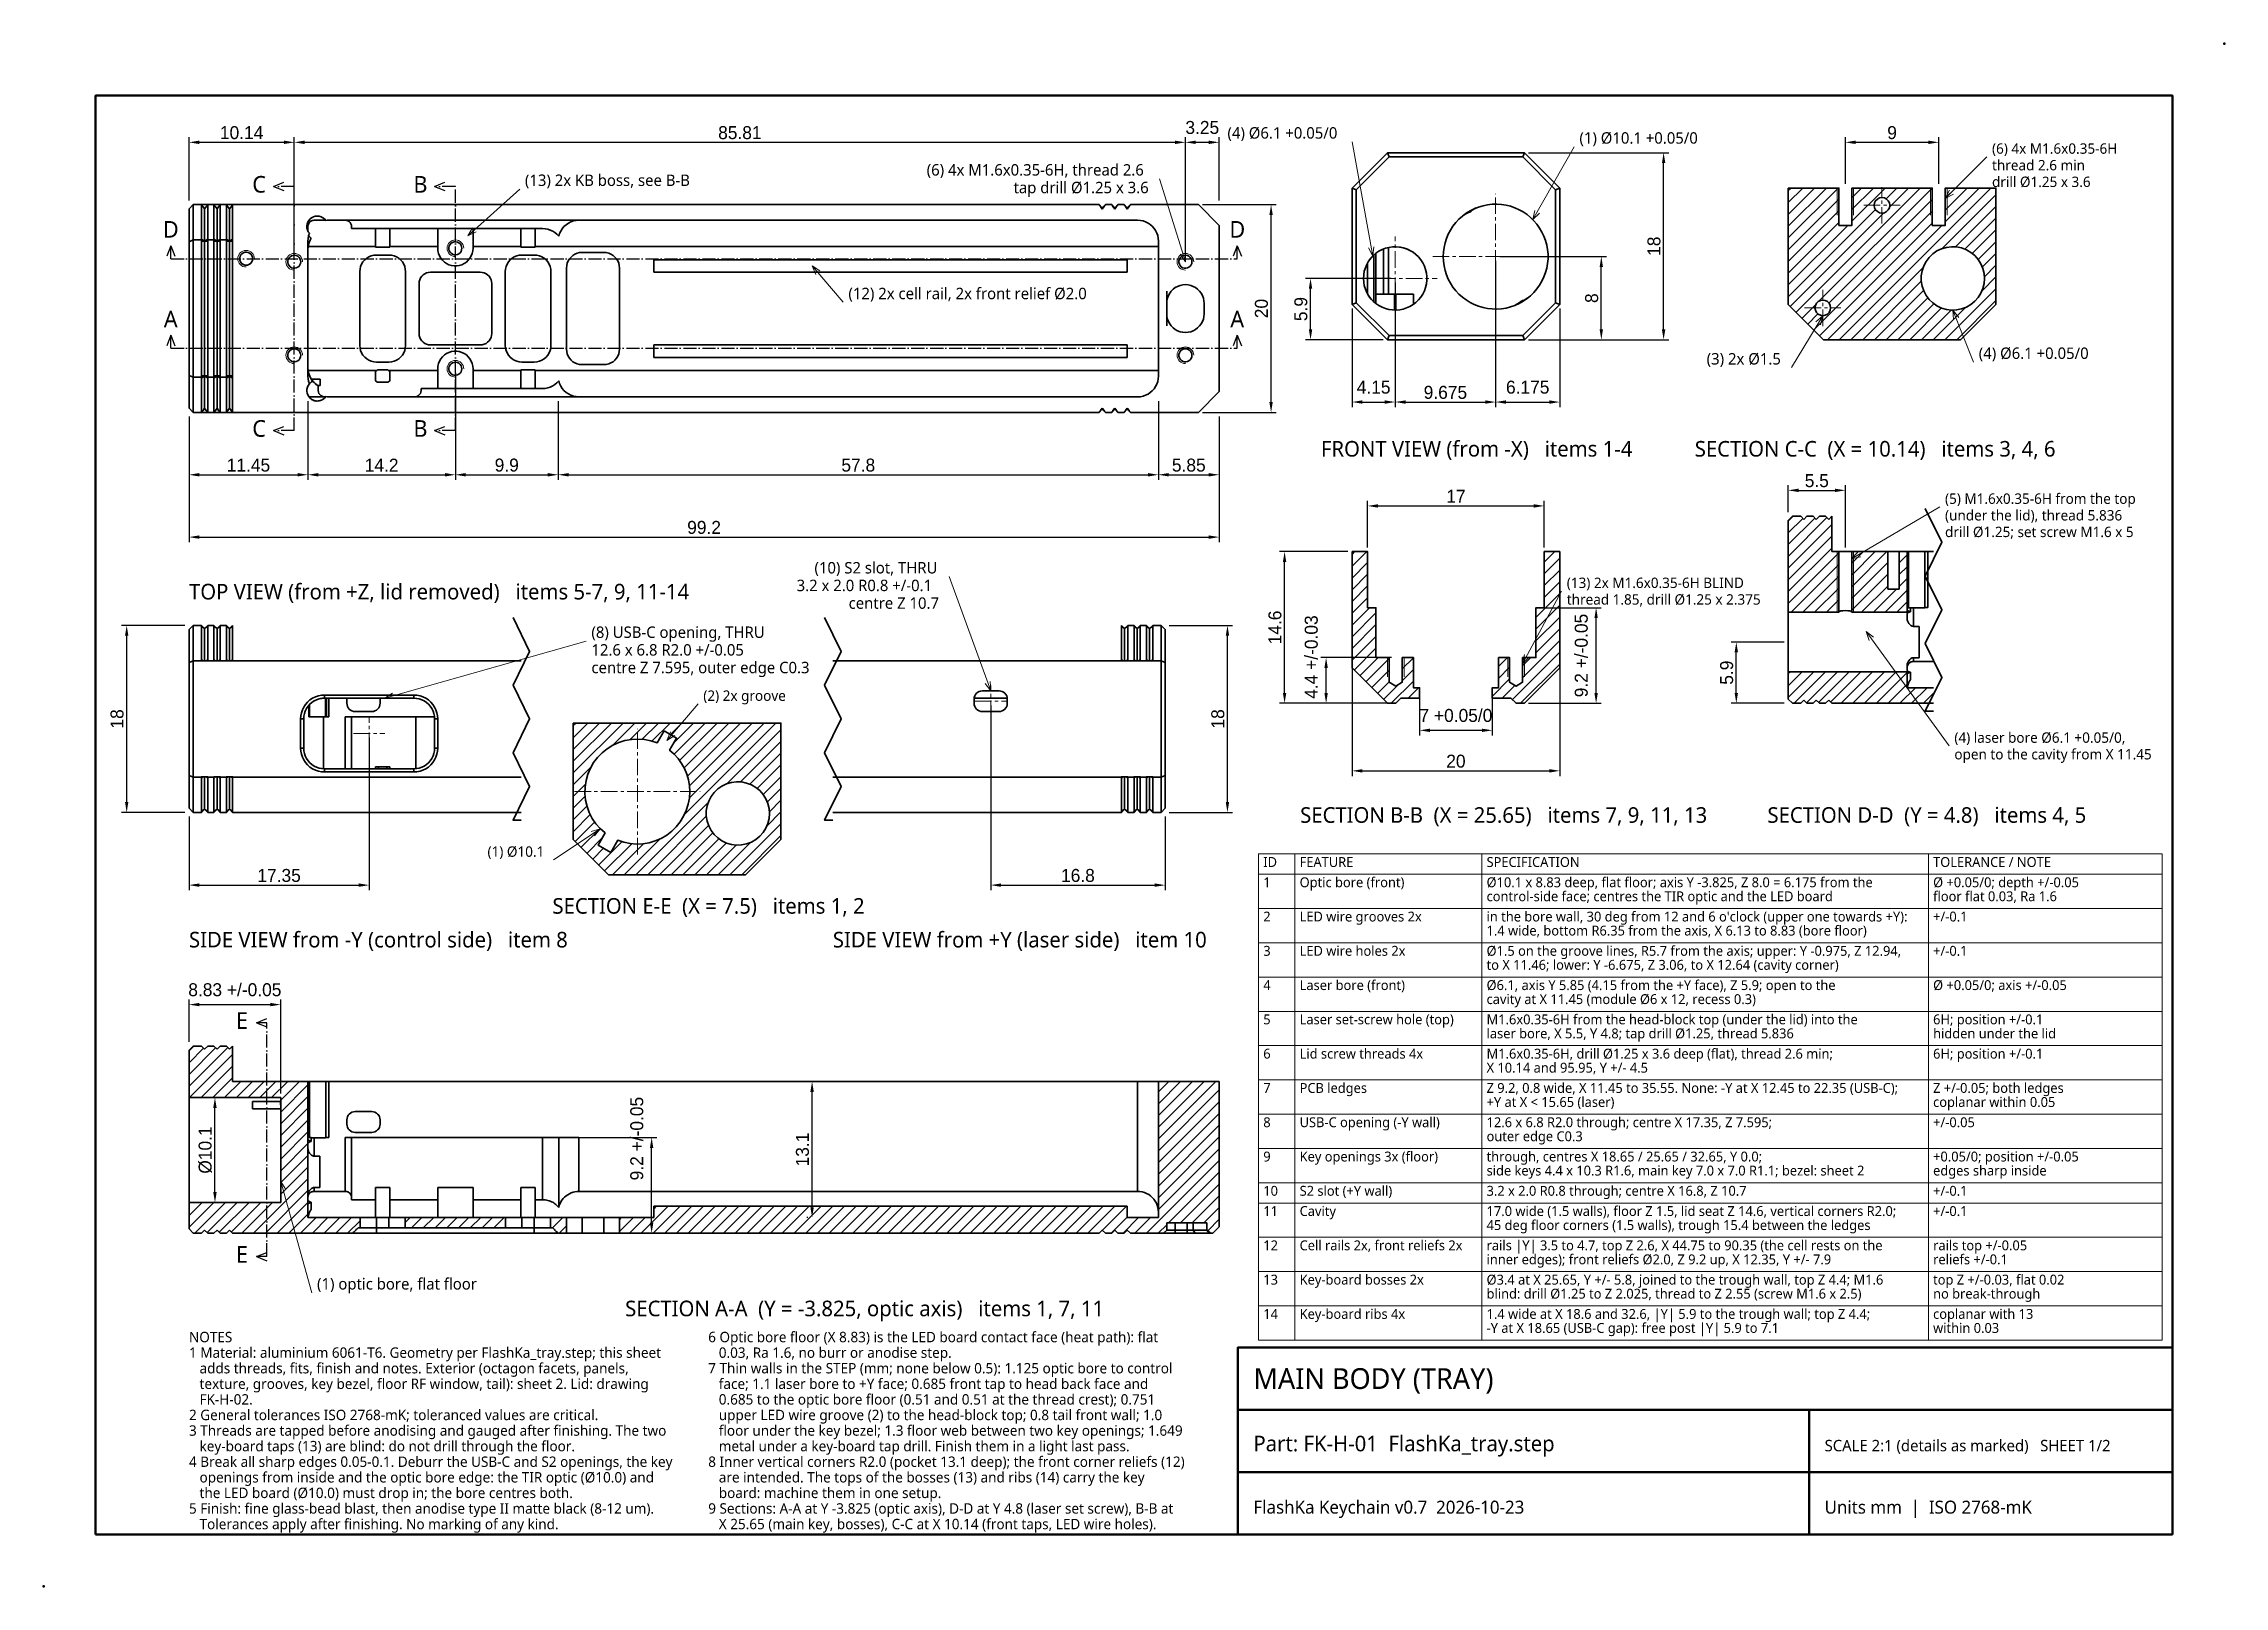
# Model space of a CAD drawing. Header units: millimetres. Extents: x 0 to 420, y 0 to 297.
import ezdxf

# ---------------------------------------------------------------- set-up
doc = ezdxf.new("R2010")
doc.units = ezdxf.units.MM
doc.linetypes.add('CENTER', pattern=[5.08, 3.175, -0.635, 0.635, -0.635])
doc.linetypes.add('DASHDOT', pattern=[3.556, 2.54, -0.508, 0, -0.508])
for name, color, linetype, lineweight in [('BORDER', 7, 'Continuous', 50), ('CENTER', 1, 'CENTER', 13), ('CUTLINE', 1, 'DASHDOT', 25), ('DIM', 5, 'Continuous', 13), ('HATCH', 8, 'Continuous', 9), ('TABLE', 7, 'Continuous', 18), ('TEXT', 7, 'Continuous', 18), ('VISIBLE', 7, 'Continuous', 35)]:
    doc.layers.add(name, color=color, linetype=linetype, lineweight=lineweight)
doc.styles.add('OpenSans', font='OpenSans-Regular.ttf')
doc.dimstyles.new('FK', dxfattribs={"dimtxt": 2.5, "dimasz": 2, "dimexe": 1, "dimexo": 0.8, "dimgap": 0.6, "dimtad": 1, "dimdec": 3, "dimlfac": 0.5, "dimdsep": 46, "dimcen": 2.5, "dimclrd": 5, "dimclre": 5, "dimclrt": 7, "dimazin": 3, "dimtfac": 1, "dimtmove": 0, "dimatfit": 3})

msp = doc.modelspace()

# ---------------------------------------------------------------- texts
at = {"layer": 'TEXT', "style": 'OpenSans'}
for s, height, p in [('(4) Ø6.1 +0.05/0', 2.2, (228.0038, 278.7134)), ('(1) Ø10.1 +0.05/0', 2.2, (295.7918, 277.7418)), ('(6) 4x M1.6x0.35-6H', 2, (375.25, 275.8)), ('(6) 4x M1.6x0.35-6H, thread 2.6', 2.2, (170.0783, 271.6)), ('thread 2.6 min', 2, (375.25, 272.6)), ('C', 3.2, (40.1808, 268.316)), ('B', 3.2, (71.2254, 268.316)), ('(13) 2x KB boss, see B-B', 2.2, (92.7, 269.6)), ('tap drill Ø1.25 x 3.6', 2.2, (186.7956, 268.2)), ('drill Ø1.25 x 3.6', 2, (375.25, 269.4)), ('D', 3.2, (22.9793, 259.636)), ('D', 3.2, (228.3793, 259.636)), ('(12) 2x cell rail, 2x front relief Ø2.0', 2.2, (155, 247.8)), ('A', 3.2, (23.1497, 242.386)), ('A', 3.2, (228.5497, 242.386)), ('(3) 2x Ø1.5', 2.2, (320.2942, 235.2273)), ('(4) Ø6.1 +0.05/0', 2.2, (372.7, 236.3)), ('C', 3.2, (40.1808, 221.316)), ('B', 3.2, (71.2254, 221.316)), ('FRONT VIEW (from -X)   items 1-4', 3, (246, 217.5)), ('SECTION C-C  (X = 10.14)   items 3, 4, 6', 3, (318, 217.5)), ('(5) M1.6x0.35-6H from the top', 2, (366.2, 208.4)), ('(under the lid), thread 5.836', 2, (366.2, 205.2)), ('drill Ø1.25; set screw M1.6 x 5', 2, (366.2, 202)), ('TOP VIEW (from +Z, lid removed)   items 5-7, 9, 11-14', 3, (28, 190)), ('3.2 x 2.0 R0.8 +/-0.1', 2.2, (145.0255, 191.6)), ('(10) S2 slot, THRU', 2.2, (148.4603, 195)), ('(13) 2x M1.6x0.35-6H BLIND', 2, (293.35, 192.2)), ('centre Z 10.7', 2.2, (155.0382, 188.2)), ('thread 1.85, drill Ø1.25 x 2.375', 2, (293.35, 189)), ('(8) USB-C opening, THRU', 2.2, (105.5, 182.59)), ('12.6 x 6.8 R2.0 +/-0.05', 2.2, (105.5, 179.19)), ('centre Z 7.595, outer edge C0.3', 2.2, (105.5, 175.79)), ('(2) 2x groove', 2, (127.05, 170.4727)), ('(4) laser bore Ø6.1 +0.05/0,', 2, (368, 162.4)), ('open to the cavity from X 11.45', 2, (368, 159.2)), ('SECTION B-B  (X = 25.65)   items 7, 9, 11, 13', 3, (242, 147)), ('SECTION D-D  (Y = 4.8)   items 4, 5', 3, (332, 147)), ('(1) Ø10.1', 2, (85.4922, 140.4582)), ('ID', 1.9, (234.9, 138.5)), ('FEATURE', 1.9, (241.9, 138.5)), ('SPECIFICATION', 1.9, (277.9, 138.5)), ('TOLERANCE / NOTE', 1.9, (363.9, 138.5)), ('1', 1.9, (234.9, 134.6)), ('Optic bore (front)', 1.9, (241.9, 134.6)), ('Ø10.1 x 8.83 deep, flat floor; axis Y -3.825, Z 8.0 = 6.175 from the', 1.9, (277.9, 134.6)), ('Ø +0.05/0; depth +/-0.05', 1.9, (363.9, 134.6)), ('SECTION E-E  (X = 7.5)   items 1, 2', 3, (98, 129.5)), ('control-side face; centres the TIR optic and the LED board', 1.9, (277.9, 131.9)), ('floor flat 0.03, Ra 1.6', 1.9, (363.9, 131.9)), ('SIDE VIEW from -Y (control side)   item 8', 3, (28, 123)), ('SIDE VIEW from +Y (laser side)   item 10', 3, (152, 123)), ('2', 1.9, (234.9, 128)), ('LED wire grooves 2x', 1.9, (241.9, 128)), ("in the bore wall, 30 deg from 12 and 6 o'clock (upper one towards +Y):", 1.9, (277.9, 128)), ('1.4 wide, bottom R6.35 from the axis, X 6.13 to 8.83 (bore floor)', 1.9, (277.9, 125.3)), ('+/-0.1', 1.9, (363.9, 128)), ('3', 1.9, (234.9, 121.4)), ('LED wire holes 2x', 1.9, (241.9, 121.4)), ('Ø1.5 on the groove lines, R5.7 from the axis; upper: Y -0.975, Z 12.94,', 1.9, (277.9, 121.4)), ('+/-0.1', 1.9, (363.9, 121.4)), ('to X 11.46; lower: Y -6.675, Z 3.06, to X 12.64 (cavity corner)', 1.9, (277.9, 118.7)), ('4', 1.9, (234.9, 114.8)), ('Laser bore (front)', 1.9, (241.9, 114.8)), ('cavity at X 11.45 (module Ø6 x 12, recess 0.3)', 1.9, (277.9, 112.1)), ('Ø6.1, axis Y 5.85 (4.15 from the +Y face), Z 5.9; open to the', 1.9, (277.9, 114.8)), ('Ø +0.05/0; axis +/-0.05', 1.9, (363.9, 114.8)), ('E', 3.2, (37.0326, 107.316)), ('5', 1.9, (234.9, 108.2)), ('Laser set-screw hole (top)', 1.9, (241.9, 108.2)), ('M1.6x0.35-6H from the head-block top (under the lid) into the', 1.9, (277.9, 108.2)), ('6H; position +/-0.1', 1.9, (363.9, 108.2)), ('laser bore, X 5.5, Y 4.8; tap drill Ø1.25, thread 5.836', 1.9, (277.9, 105.5)), ('hidden under the lid', 1.9, (363.9, 105.5)), ('6', 1.9, (234.9, 101.6)), ('Lid screw threads 4x', 1.9, (241.9, 101.6)), ('X 10.14 and 95.95, Y +/- 4.5', 1.9, (277.9, 98.9)), ('M1.6x0.35-6H, drill Ø1.25 x 3.6 deep (flat), thread 2.6 min;', 1.9, (277.9, 101.6)), ('6H; position +/-0.1', 1.9, (363.9, 101.6)), ('7', 1.9, (234.9, 95)), ('PCB ledges', 1.9, (241.9, 95)), ('Z 9.2, 0.8 wide, X 11.45 to 35.55. None: -Y at X 12.45 to 22.35 (USB-C);', 1.9, (277.9, 95)), ('Z +/-0.05; both ledges', 1.9, (363.9, 95)), ('+Y at X < 15.65 (laser)', 1.9, (277.9, 92.3)), ('coplanar within 0.05', 1.9, (363.9, 92.3)), ('8', 1.9, (234.9, 88.4)), ('USB-C opening (-Y wall)', 1.9, (241.9, 88.4)), ('12.6 x 6.8 R2.0 through; centre X 17.35, Z 7.595;', 1.9, (277.9, 88.4)), ('+/-0.05', 1.9, (363.9, 88.4)), ('outer edge C0.3', 1.9, (277.9, 85.7)), ('9', 1.9, (234.9, 81.8)), ('Key openings 3x (floor)', 1.9, (241.9, 81.8)), ('through, centres X 18.65 / 25.65 / 32.65, Y 0.0;', 1.9, (277.9, 81.8)), ('side keys 4.4 x 10.3 R1.6, main key 7.0 x 7.0 R1.1; bezel: sheet 2', 1.9, (277.9, 79.1)), ('+0.05/0; position +/-0.05', 1.9, (363.9, 81.8)), ('edges sharp inside', 1.9, (363.9, 79.1)), ('10', 1.9, (234.9, 75.2)), ('S2 slot (+Y wall)', 1.9, (241.9, 75.2)), ('3.2 x 2.0 R0.8 through; centre X 16.8, Z 10.7', 1.9, (277.9, 75.2)), ('+/-0.1', 1.9, (363.9, 75.2)), ('11', 1.9, (234.9, 71.3)), ('Cavity', 1.9, (241.9, 71.3)), ('17.0 wide (1.5 walls), floor Z 1.5, lid seat Z 14.6, vertical corners R2.0;', 1.9, (277.9, 71.3)), ('+/-0.1', 1.9, (363.9, 71.3)), ('45 deg floor corners (1.5 walls), trough 15.4 between the ledges', 1.9, (277.9, 68.6)), ('E', 3.2, (37.0326, 62.316)), ('12', 1.9, (234.9, 64.7)), ('Cell rails 2x, front reliefs 2x', 1.9, (241.9, 64.7)), ('inner edges); front reliefs Ø2.0, Z 9.2 up, X 12.35, Y +/- 7.9', 1.9, (277.9, 62)), ('rails |Y| 3.5 to 4.7, top Z 2.6, X 44.75 to 90.35 (the cell rests on the', 1.9, (277.9, 64.7)), ('rails top +/-0.05', 1.9, (363.9, 64.7)), ('reliefs +/-0.1', 1.9, (363.9, 62)), ('(1) optic bore, flat floor', 2.2, (52.66, 57.14)), ('13', 1.9, (234.9, 58.1)), ('Key-board bosses 2x', 1.9, (241.9, 58.1)), ('Ø3.4 at X 25.65, Y +/- 5.8, joined to the trough wall, top Z 4.4; M1.6', 1.9, (277.9, 58.1)), ('top Z +/-0.03, flat 0.02', 1.9, (363.9, 58.1)), ('SECTION A-A  (Y = -3.825, optic axis)   items 1, 7, 11', 3, (112, 52)), ('blind: drill Ø1.25 to Z 2.025, thread to Z 2.55 (screw M1.6 x 2.5)', 1.9, (277.9, 55.4)), ('no break-through', 1.9, (363.9, 55.4)), ('14', 1.9, (234.9, 51.5)), ('Key-board ribs 4x', 1.9, (241.9, 51.5)), ('-Y at X 18.65 (USB-C gap): free post |Y| 5.9 to 7.1', 1.9, (277.9, 48.8)), ('1.4 wide at X 18.6 and 32.6, |Y| 5.9 to the trough wall; top Z 4.4;', 1.9, (277.9, 51.5)), ('within 0.03', 1.9, (363.9, 48.8)), ('coplanar with 13', 1.9, (363.9, 51.5)), ('NOTES', 2, (28, 47)), ('6 Optic bore floor (X 8.83) is the LED board contact face (heat path): flat', 2, (128, 47)), ('1 Material: aluminium 6061-T6. Geometry per FlashKa_tray.step; this sheet', 2, (28, 44)), ('   adds threads, fits, finish and notes. Exterior (octagon facets, panels,', 2, (28, 41)), ('7 Thin walls in the STEP (mm; none below 0.5): 1.125 optic bore to control', 2, (128, 41)), ('   0.03, Ra 1.6, no burr or anodise step.', 2, (128, 44)), ('MAIN BODY (TRAY)', 4, (233, 38)), ('   texture, grooves, key bezel, floor RF window, tail): sheet 2. Lid: drawing', 2, (28, 38)), ('   face; 1.1 laser bore to +Y face; 0.685 front tap to head back face and', 2, (128, 38)), ('2 General tolerances ISO 2768-mK; toleranced values are critical.', 2, (28, 32)), ('   FK-H-02.', 2, (28, 35)), ('   0.685 to the optic bore floor (0.51 and 0.51 at the thread crest); 0.751', 2, (128, 35)), ('   upper LED wire groove (2) to the head-block top; 0.8 tail front wall; 1.0', 2, (128, 32)), ('3 Threads are tapped before anodising and gauged after finishing. The two', 2, (28, 29)), ('   floor under the key bezel; 1.3 floor web between two key openings; 1.649', 2, (128, 29)), ('   key-board taps (13) are blind: do not drill through the floor.', 2, (28, 26)), ('   metal under a key-board tap drill. Finish them in a light last pass.', 2, (128, 26)), ('Part: FK-H-01  FlashKa_tray.step', 3, (233, 26)), ('SCALE 2:1 (details as marked)   SHEET 1/2', 2.2, (343, 26)), ('4 Break all sharp edges 0.05-0.1. Deburr the USB-C and S2 openings, the key', 2, (28, 23)), ('   openings from inside and the optic bore edge: the TIR optic (Ø10.0) and', 2, (28, 20)), ('8 Inner vertical corners R2.0 (pocket 13.1 deep); the front corner reliefs (12)', 2, (128, 23)), ('   are intended. The tops of the bosses (13) and ribs (14) carry the key', 2, (128, 20)), ('   the LED board (Ø10.0) must drop in; the bore centres both.', 2, (28, 17)), ('   board: machine them in one setup.', 2, (128, 17)), ('5 Finish: fine glass-bead blast, then anodise type II matte black (8-12 um).', 2, (28, 14)), ('   Tolerances apply after finishing. No marking of any kind.', 2, (28, 11)), ('9 Sections: A-A at Y -3.825 (optic axis), D-D at Y 4.8 (laser set screw), B-B at', 2, (128, 14)), ('   X 25.65 (main key, bosses), C-C at X 10.14 (front taps, LED wire holes).', 2, (128, 11)), ('FlashKa Keychain v0.7  2026-10-23', 2.5, (233, 14)), ('Units mm  |  ISO 2768-mK', 2.5, (343, 14))]:
    msp.add_text(s, height=height, dxfattribs=at).set_placement(p)

# ---------------------------------------------------------------- dimensions: what is measured, and where the dimension line sits
at = {"layer": 'DIM'}
for base, p1, p2 in [((28, 278), (28, 266), (48.28, 255)), ((48.28, 278), (48.28, 255), (219.9, 255)), ((219.9, 278), (219.9, 255), (226.4, 266)), ((347, 278), (347, 269.2), (365, 269.2)), ((260.3, 228), (260.3, 251.8), (279.65, 256)), ((279.65, 228), (279.65, 256), (292, 246.8)), ((252, 228), (252, 246.8), (260.3, 251.8)), ((50.9, 214), (50.9, 229), (79.3, 234.4)), ((79.3, 214), (79.3, 234.4), (99.1, 229)), ((28, 214), (28, 226), (50.9, 229)), ((99.1, 214), (99.1, 229), (214.7, 229)), ((214.7, 214), (214.7, 229), (226.4, 226)), ((28, 202), (28, 226), (226.4, 226)), ((336, 211), (336, 206), (347, 199.2)), ((255, 208), (255, 199.2), (289, 199.2)), ((252, 157), (252, 184), (292, 184)), ((182.4, 135), (182.4, 170.4), (216, 149)), ((28, 135), (28, 149), (62.7, 164.19))]:
    msp.add_linear_dim(base=base, p1=p1, p2=p2, dimstyle='FK', dxfattribs=at).render()
for base, p1, p2 in [((312, 240), (285.2, 240), (285.2, 276)), ((236.4, 226), (222.4, 226), (222.4, 266)), ((300, 240), (285.2, 240), (279.65, 256)), ((244, 240), (258.8, 240), (260.3, 251.8)), ((239, 170), (258.8, 170), (252, 199.2)), ((16, 149), (28, 149), (28, 185)), ((228, 149), (216, 149), (216, 185)), ((326, 170), (336, 170), (336, 181.8)), ((148, 71), (148, 71), (148, 97.2))]:
    msp.add_linear_dim(base=base, p1=p1, p2=p2, angle=90, dimstyle='FK', dxfattribs=at).render()
for base, p1, p2, location, text in [((247, 170), (260.4, 170), (260.4, 178.8), (244.15, 178.9), '<> +/-0.03'), ((117.1, 68), (99.1, 68), (99.1, 86.4), (114.25, 86.2), '<> +/-0.05')]:
    msp.add_linear_dim(base=base, p1=p1, p2=p2, angle=90, location=location, text=text, dimstyle='FK', override={"dimtmove": 2}, dxfattribs=at).render()
for base, p1, p2, text in [((299, 170), (285.2, 170), (287.8, 188.4), '<> +/-0.05'), ((33, 73.9), (33, 73.9), (33, 94.1), '%%c<>')]:
    msp.add_linear_dim(base=base, p1=p1, p2=p2, angle=90, text=text, dimstyle='FK', dxfattribs=at).render()
for base, p1, p2, text in [((265, 164.8), (265, 173), (279, 173), '<> +0.05/0'), ((28, 112), (28, 104), (45.66, 94.1), '<> +/-0.05')]:
    msp.add_linear_dim(base=base, p1=p1, p2=p2, text=text, dimstyle='FK', dxfattribs=at).render()

# ---------------------------------------------------------------- linework, layer by layer
at = {"layer": 'BORDER'}
for p, q in [((230, 34), (410, 34)), ((340, 10), (340, 34)), ((230, 22), (410, 22))]:
    msp.add_line(p, q, dxfattribs=at)
for points in [[(10, 10), (410, 10), (410, 287), (10, 287)], [(230, 10), (410, 10), (410, 46), (230, 46)]]:
    msp.add_lwpolyline(points, close=True, dxfattribs=at)
for p in [(420, 297), (0, 0)]:
    msp.add_point(p, dxfattribs=at)
at = {"layer": 'CENTER'}
for p, q in [((354.05, 262.3727), (354.05, 269.3727)), ((279.65, 243.9), (279.65, 268.1)), ((350.55, 265.8727), (357.55, 265.8727)), ((260.3, 243.7), (260.3, 259.9)), ((267.55, 256), (291.75, 256)), ((252.2, 251.8), (268.4, 251.8)), ((342.65, 242.6273), (342.65, 249.6273)), ((339.15, 246.1273), (346.15, 246.1273)), ((182.4, 167.4), (182.4, 173.4)), ((179.4, 170.4), (185.4, 170.4)), ((59.7, 164.19), (65.7, 164.19)), ((62.7, 161.19), (62.7, 167.19)), ((114.35, 140.9), (114.35, 165.1)), ((102.25, 153), (126.45, 153))]:
    msp.add_line(p, q, dxfattribs=at)
at = {"layer": 'CUTLINE'}
for p, q in [((44.28, 269.5), (46.28, 270.3)), ((48.28, 269.5), (44.28, 269.5)), ((44.28, 269.5), (46.28, 268.7)), ((48.28, 222.5), (48.28, 269.5)), ((75.3, 269.5), (77.3, 270.3)), ((79.3, 269.5), (75.3, 269.5)), ((75.3, 269.5), (77.3, 268.7)), ((79.3, 222.5), (79.3, 269.5)), ((24.5, 258.1), (23.7, 256.1)), ((24.5, 255.6), (24.5, 258.1)), ((24.5, 258.1), (25.3, 256.1)), ((229.9, 258.1), (229.1, 256.1)), ((229.9, 255.6), (229.9, 258.1)), ((229.9, 258.1), (230.7, 256.1)), ((24.5, 255.6), (229.9, 255.6)), ((24.5, 240.85), (23.7, 238.85)), ((24.5, 238.35), (24.5, 240.85)), ((24.5, 240.85), (25.3, 238.85)), ((229.9, 240.85), (229.1, 238.85)), ((229.9, 238.35), (229.9, 240.85)), ((229.9, 240.85), (230.7, 238.85)), ((24.5, 238.35), (229.9, 238.35)), ((44.28, 222.5), (46.28, 223.3)), ((75.3, 222.5), (77.3, 223.3)), ((48.28, 222.5), (44.28, 222.5)), ((44.28, 222.5), (46.28, 221.7)), ((79.3, 222.5), (75.3, 222.5)), ((75.3, 222.5), (77.3, 221.7)), ((41, 108.5), (43, 109.3)), ((43, 108.5), (41, 108.5)), ((41, 108.5), (43, 107.7)), ((43, 63.5), (43, 108.5)), ((41, 63.5), (43, 64.3)), ((43, 63.5), (41, 63.5)), ((41, 63.5), (43, 62.7))]:
    msp.add_line(p, q, dxfattribs=at)
at = {"layer": 'DIM'}
for p, q in [((255.9866, 256.1134), (251.9866, 278.1134)), ((286.7918, 263.1418), (294.7918, 277.1418)), ((366.25, 267.2), (374.25, 275.2)), ((81.7, 260), (91.7, 269)), ((219.9, 255), (214.9, 271)), ((286.7918, 263.1418), (287.1831, 264.8987)), ((366.25, 267.2), (367.0898, 268.7921)), ((366.25, 267.2), (367.8421, 268.0398)), ((81.7, 260), (82.6223, 261.5457)), ((81.7, 260), (83.334, 260.755)), ((286.7918, 263.1418), (288.1068, 264.3709)), ((219.9, 255), (218.8794, 256.4827)), ((219.9, 255), (219.8948, 256.8)), ((255.9866, 256.1134), (255.1557, 257.7101)), ((255.9866, 256.1134), (256.2024, 257.9004)), ((148, 254.2), (154, 247.2)), ((148, 254.2), (148.7152, 252.5482)), ((148, 254.2), (149.523, 253.2406)), ((342.65, 244.6273), (336.65, 234.6273)), ((342.65, 244.6273), (341.3091, 243.4264)), ((342.65, 244.6273), (342.2214, 242.8791)), ((367.7, 245.7), (371.7, 235.7)), ((367.7, 245.7), (367.8448, 243.9058)), ((367.7, 245.7), (368.8325, 244.3009)), ((348.2, 197.8), (365.2, 207.8)), ((348.2, 197.8), (349.4125, 199.1304)), ((348.2, 197.8), (349.9519, 198.2134)), ((182.4, 172.4), (174.4, 194.4)), ((284.85, 177.6), (292.35, 191.6)), ((65.7, 170.99), (104.5, 181.99)), ((351, 183.8), (367, 161.8)), ((351, 183.8), (351.5812, 182.0964)), ((351, 183.8), (352.4416, 182.7222)), ((284.85, 177.6), (285.1931, 179.367)), ((284.85, 177.6), (286.1309, 178.8646)), ((182.4, 172.4), (181.3124, 173.8343)), ((182.4, 172.4), (182.3122, 174.1979)), ((65.7, 170.99), (67.2093, 171.9708)), ((65.7, 170.99), (67.4995, 170.9473)), ((120.05, 162.8727), (126.05, 169.8727)), ((120.05, 162.8727), (120.7652, 164.5245)), ((120.05, 162.8727), (121.573, 163.8321)), ((107.2082, 145.8582), (98.2082, 139.8582)), ((107.2082, 145.8582), (105.4824, 145.347)), ((107.2082, 145.8582), (106.0725, 144.4618)), ((45.66, 77.94), (45.612, 76.1406)), ((45.66, 77.94), (51.66, 56.54)), ((45.66, 77.94), (46.6364, 76.4278))]:
    msp.add_line(p, q, dxfattribs=at)
at = {"layer": 'HATCH'}
for p, q in [((336, 259.598), (345.602, 269.2)), ((336, 261.8607), (343.3393, 269.2)), ((336, 264.1235), (341.0765, 269.2)), ((336, 266.3862), (338.8138, 269.2)), ((336, 268.6489), (336.5511, 269.2)), ((337.5206, 245.2794), (361.4412, 269.2)), ((341.9242, 247.4203), (363.704, 269.2)), ((345.4, 269.2), (345.4, 264)), ((345.8177, 240), (375.0177, 269.2)), ((348.25, 262.797), (354.653, 269.2)), ((348.25, 265.0598), (352.3902, 269.2)), ((348.25, 267.3225), (350.1275, 269.2)), ((348.6, 269.2), (348.6, 264)), ((354.8457, 267.13), (356.9157, 269.2)), ((355.4933, 265.5149), (359.1785, 269.2)), ((363.4, 269.2), (363.4, 264)), ((366.25, 262.6951), (372.7549, 269.2)), ((366.25, 264.9578), (370.4922, 269.2)), ((366.25, 267.2206), (368.2294, 269.2)), ((366.6, 269.2), (366.6, 264)), ((336, 257.3352), (345.75, 267.0852)), ((336, 248.2843), (352.7927, 265.077)), ((336, 255.0725), (345.75, 264.8225)), ((340.9147, 241.8853), (363.75, 264.7206)), ((343.8196, 247.0529), (363.75, 266.9833)), ((365.6032, 257.5228), (376, 267.9196)), ((368.2078, 257.8647), (376, 265.6569)), ((336, 252.8098), (345.75, 262.5598)), ((336, 250.547), (347.453, 262)), ((336.3892, 246.4108), (354.4078, 264.4294)), ((342.0461, 240.7539), (363.75, 262.4578)), ((343.5549, 240), (365.5549, 262)), ((370.0264, 257.4205), (376, 263.3941)), ((371.4535, 256.5848), (376, 261.1314)), ((372.5841, 255.4527), (376, 258.8686)), ((373.3784, 253.9843), (376, 256.6059)), ((348.0804, 240), (361.9963, 253.9159)), ((373.262, 249.3424), (376, 252.0804)), ((373.7744, 252.1175), (376, 254.3431)), ((350.3431, 240), (361.6243, 251.2812)), ((352.6059, 240), (362.0698, 249.4639)), ((354.8686, 240), (362.9151, 248.0464)), ((366.1823, 240), (376, 249.8177)), ((338.652, 244.148), (341.357, 246.8531)), ((339.7833, 243.0167), (341.7244, 244.9577)), ((357.1314, 240), (364.0576, 246.9262)), ((359.3941, 240), (365.5054, 246.1113)), ((361.6569, 240), (367.3718, 245.715)), ((363.9196, 240), (370.1435, 246.2239)), ((368.4451, 240), (376, 247.5549)), ((336, 205.0725), (336.9275, 206)), ((336, 198.2843), (343.4579, 205.7421)), ((336, 200.547), (341.1265, 205.6735)), ((336, 202.8098), (338.7951, 205.6049)), ((336, 196.0215), (344.4, 204.4215)), ((336, 193.7588), (344.4, 202.1588)), ((252, 196.3862), (254.8138, 199.2)), ((252, 198.6489), (252.5511, 199.2)), ((289, 197.1823), (291.0177, 199.2)), ((289, 194.9196), (292, 197.9196)), ((336, 191.496), (344.4, 199.896)), ((336, 189.2333), (345.75, 198.9833)), ((345.4, 199.2), (345.4, 187.5271)), ((348.25, 192.4323), (355.0177, 199.2)), ((348.25, 194.6951), (352.7549, 199.2)), ((348.25, 196.9578), (350.4922, 199.2)), ((348.6, 199.2), (348.6, 187.5271)), ((357.3766, 197.0334), (358.9, 198.5569)), ((252, 194.1235), (255, 197.1235)), ((252, 191.8607), (255, 194.8607)), ((289, 192.6569), (292, 195.6569)), ((289, 190.3941), (292, 193.3941)), ((336.5566, 187.5271), (345.75, 196.7206)), ((338.8193, 187.5271), (345.75, 194.4578)), ((348.25, 190.1696), (355.1834, 197.103)), ((348.25, 187.9069), (355.1834, 194.8403)), ((357.3766, 194.7707), (358.9, 196.2941)), ((357.3766, 192.508), (358.9, 194.0314)), ((252, 189.598), (255, 192.598)), ((252, 187.3352), (255, 190.3352)), ((287.4, 186.5314), (292, 191.1314)), ((341.082, 187.5271), (345.75, 192.1951)), ((343.3448, 187.5271), (345.75, 189.9323)), ((350.133, 187.5271), (355.1834, 192.5775)), ((352.3958, 187.5271), (356.8686, 192)), ((354.6585, 187.5271), (358.9, 191.7686)), ((356.9212, 187.5271), (358.9, 189.5059)), ((252, 185.0725), (255.3275, 188.4)), ((252, 182.8098), (256.6, 187.4098)), ((252, 180.547), (256.6, 185.147)), ((287.4, 184.2686), (292, 188.8686)), ((287.4, 182.0059), (292, 186.6059)), ((345.6075, 187.5271), (345.75, 187.6696)), ((252, 178.2843), (256.6, 182.8843)), ((252.3892, 176.4108), (256.6, 180.6215)), ((284.85, 174.9304), (292, 182.0804)), ((287.4, 179.7431), (292, 184.3431)), ((253.5206, 175.2794), (257.0412, 178.8)), ((254.652, 174.148), (259.15, 178.646)), ((258.8, 178.8), (258.8, 175.1)), ((261.65, 176.6206), (263.8, 178.7706)), ((261.65, 174.3578), (263.8, 176.5078)), ((262, 178.8), (262, 175.1)), ((280.2, 177.0686), (281.9314, 178.8)), ((280.2, 174.8059), (282.35, 176.9559)), ((282, 178.8), (282, 175.1)), ((282.8912, 170.7088), (292, 179.8177)), ((284.4451, 170), (292, 177.5549)), ((284.85, 177.1931), (286.4569, 178.8)), ((285.2, 178.8), (285.2, 175.1)), ((255.7833, 173.0167), (259.15, 176.3833)), ((256.9147, 171.8853), (259.15, 174.1206)), ((258.0461, 170.7539), (260.8788, 173.5866)), ((259.5549, 170), (263.8, 174.2451)), ((262.8177, 171), (264.8177, 173)), ((279, 171.3431), (282.35, 174.6931)), ((280.9196, 171), (283.3617, 173.4421)), ((336, 171.1314), (340.9415, 176.0729)), ((336, 173.3941), (338.6788, 176.0729)), ((336, 175.6569), (336.416, 176.0729)), ((337.1314, 170), (343.2042, 176.0729)), ((339.4971, 170.1029), (345.467, 176.0729)), ((341.8284, 170.1716), (347.7297, 176.0729)), ((344.1598, 170.2402), (349.9925, 176.0729)), ((346.1823, 170), (352.2552, 176.0729)), ((348.4451, 170), (354.518, 176.0729)), ((350.7078, 170), (356.7807, 176.0729)), ((352.9706, 170), (358.9, 175.9294)), ((355.2333, 170), (358.9, 173.6667)), ((357.496, 170), (360.496, 173)), ((359.7588, 170), (362.7588, 173)), ((362.0215, 170), (364, 171.9785)), ((102, 156.598), (111.602, 166.2)), ((102, 158.8607), (109.3393, 166.2)), ((102, 161.1235), (107.0765, 166.2)), ((102, 163.3862), (104.8138, 166.2)), ((102, 165.6489), (102.5511, 166.2)), ((109.5386, 161.8738), (113.8648, 166.2)), ((112.9099, 162.9824), (116.1275, 166.2)), ((115.233, 163.0427), (118.3902, 166.2)), ((117.1467, 162.6937), (120.653, 166.2)), ((120.709, 163.9933), (122.9157, 166.2)), ((121.4144, 162.436), (125.1785, 166.2)), ((121.4365, 160.1953), (127.4412, 166.2)), ((122.4758, 158.9718), (129.704, 166.2)), ((123.344, 157.5774), (131.9667, 166.2)), ((123.4283, 148.6106), (141.0177, 166.2)), ((123.9903, 155.9609), (134.2294, 166.2)), ((124.378, 151.8231), (138.7549, 166.2)), ((124.3878, 154.0956), (136.4922, 166.2)), ((131.6032, 154.5228), (142, 164.9196)), ((134.2078, 154.8647), (142, 162.6569)), ((136.0264, 154.4205), (142, 160.3941)), ((102, 154.3352), (105.5041, 157.8394)), ((137.4535, 153.5848), (142, 158.1314)), ((138.5841, 152.4527), (142, 155.8686)), ((102, 152.0725), (104.3736, 154.4461)), ((102, 149.8098), (104.3076, 152.1174)), ((139.3784, 150.9843), (142, 153.6059)), ((139.7744, 149.1175), (142, 151.3431)), ((102, 147.547), (104.6496, 150.1966)), ((102, 145.2843), (105.2908, 148.5751)), ((102.3892, 143.4108), (106.134, 147.1555)), ((114.0804, 137), (127.9963, 150.9159)), ((116.3431, 137), (127.6243, 148.2812)), ((139.262, 146.3424), (142, 149.0804)), ((103.5206, 142.2794), (107.1565, 145.9153)), ((104.652, 141.148), (107.5828, 144.0788)), ((106.9147, 138.8853), (111.3894, 143.36)), ((108.0461, 137.7539), (113.2654, 142.9732)), ((109.5549, 137), (115.5315, 142.9766)), ((111.8177, 137), (118.7284, 143.9107)), ((118.6059, 137), (128.0698, 146.4639)), ((120.8686, 137), (128.9151, 145.0464)), ((123.1314, 137), (130.0576, 143.9262)), ((125.3941, 137), (131.5054, 143.1113)), ((129.9196, 137), (136.1435, 143.2239)), ((132.1823, 137), (142, 146.8177)), ((134.4451, 137), (142, 144.5549)), ((105.7833, 140.0167), (107.853, 142.0863)), ((127.6569, 137), (133.3718, 142.715)), ((28, 103.0725), (28.9275, 104)), ((28, 96.2843), (35.4579, 103.7421)), ((28, 98.547), (33.1265, 103.6735)), ((28, 100.8098), (30.7951, 103.6049)), ((28.0785, 94.1), (36.4, 102.4215)), ((30.3412, 94.1), (36.4, 100.1588)), ((32.604, 94.1), (36.4, 97.896)), ((34.8667, 94.1), (37.9667, 97.2)), ((37.1294, 94.1), (40.2294, 97.2)), ((39.3922, 94.1), (42.4922, 97.2)), ((41.6549, 94.1), (44.7549, 97.2)), ((43.9177, 94.1), (47.0177, 97.2)), ((45.66, 93.5796), (49.2804, 97.2)), ((214.7, 86.1257), (225.7743, 97.2)), ((214.7, 88.3885), (223.5115, 97.2)), ((214.7, 90.6512), (221.2488, 97.2)), ((214.7, 92.914), (218.986, 97.2)), ((214.7, 95.1767), (216.7233, 97.2)), ((45.66, 91.3169), (50.9, 96.5569)), ((45.66, 89.0541), (50.9, 94.2941)), ((214.7, 83.863), (226.4, 95.563)), ((214.7, 81.6003), (226.4, 93.3003)), ((45.66, 86.7914), (50.9, 92.0314)), ((45.66, 84.5286), (50.9, 89.7686)), ((214.7, 79.3375), (226.4, 91.0375)), ((214.7, 77.0748), (226.4, 88.7748)), ((45.66, 82.2659), (50.9, 87.5059)), ((45.66, 80.0031), (50.9, 85.2431)), ((214.7, 74.812), (226.4, 86.512)), ((214.7, 72.5493), (226.4, 84.2493)), ((45.66, 77.7404), (50.9, 82.9804)), ((45.66, 75.4777), (50.9, 80.7177)), ((212.4134, 68), (226.4, 81.9866)), ((40.4451, 68), (50.9, 78.4549)), ((42.7078, 68), (50.9, 76.1922)), ((216.6762, 70), (226.4, 79.7238)), ((218.9389, 70), (226.4, 77.4611)), ((28, 69.1314), (32.7686, 73.9)), ((28, 71.3941), (30.5059, 73.9)), ((28, 73.6569), (28.2431, 73.9)), ((29.1314, 68), (35.0314, 73.9)), ((31.4971, 68.1029), (37.2941, 73.9)), ((33.8284, 68.1716), (39.5569, 73.9)), ((36.1598, 68.2402), (41.8196, 73.9)), ((38.1823, 68), (44.0823, 73.9)), ((44.9706, 68), (50.9, 73.9294)), ((47.2333, 68), (50.9, 71.6667)), ((115.1156, 68), (120.3156, 73.2)), ((117.3783, 68), (122.5783, 73.2)), ((117.5, 72.6472), (118.0528, 73.2)), ((119.641, 68), (124.841, 73.2)), ((121.9038, 68), (127.1038, 73.2)), ((124.1665, 68), (129.3665, 73.2)), ((126.4293, 68), (131.6293, 73.2)), ((128.692, 68), (133.892, 73.2)), ((130.9547, 68), (136.1547, 73.2)), ((133.2175, 68), (138.4175, 73.2)), ((135.4802, 68), (140.6802, 73.2)), ((137.743, 68), (142.943, 73.2)), ((140.0057, 68), (145.2057, 73.2)), ((142.2685, 68), (147.4685, 73.2)), ((144.5312, 68), (149.7312, 73.2)), ((146.7939, 68), (151.9939, 73.2)), ((149.0567, 68), (154.2567, 73.2)), ((151.3194, 68), (156.5194, 73.2)), ((153.5822, 68), (158.7822, 73.2)), ((155.8449, 68), (161.0449, 73.2)), ((158.1076, 68), (163.3076, 73.2)), ((160.3704, 68), (165.5704, 73.2)), ((162.6331, 68), (167.8331, 73.2)), ((164.8959, 68), (170.0959, 73.2)), ((167.1586, 68), (172.3586, 73.2)), ((169.4214, 68), (174.6214, 73.2)), ((171.6841, 68), (176.8841, 73.2)), ((173.9468, 68), (179.1468, 73.2)), ((176.2096, 68), (181.4096, 73.2)), ((178.4723, 68), (183.6723, 73.2)), ((180.7351, 68), (185.9351, 73.2)), ((182.9978, 68), (188.1978, 73.2)), ((185.2605, 68), (190.4605, 73.2)), ((187.5233, 68), (192.7233, 73.2)), ((189.786, 68), (194.986, 73.2)), ((192.0488, 68), (197.2488, 73.2)), ((194.3115, 68), (199.5115, 73.2)), ((196.5743, 68), (201.7743, 73.2)), ((198.837, 68), (204.037, 73.2)), ((201.0997, 68), (206.2997, 73.2)), ((203.9312, 68.5688), (208.5625, 73.2)), ((221.2017, 70), (226.4, 75.1983)), ((223.4644, 70), (226.4, 72.9356)), ((49.496, 68), (52.496, 71)), ((51.7588, 68), (54.7588, 71)), ((54.0215, 68), (57.0215, 71)), ((56.2843, 68), (59.2843, 71)), ((58.547, 68), (60.9476, 70.4006)), ((69.6524, 70.0544), (70.598, 71)), ((70.8607, 69), (72.8607, 71)), ((73.1235, 69), (75.1235, 71)), ((75.3862, 69), (77.3862, 71)), ((77.6489, 69), (79.6489, 71)), ((79.9117, 69), (81.9117, 71)), ((82.1744, 69), (84.1744, 71)), ((84.4372, 69), (86.4372, 71)), ((86.6999, 69), (88.6999, 71)), ((97.6524, 70.9015), (97.7509, 71)), ((98.0136, 69), (100.0136, 71)), ((99.2764, 68), (100.7, 69.4236)), ((110.9, 68.3099), (113.5901, 71)), ((110.9, 70.5727), (111.3273, 71)), ((112.8528, 68), (115.8528, 71)), ((205.6252, 68), (208.7, 71.0748)), ((207.888, 68), (210.888, 71)), ((210.1507, 68), (213.1507, 71)), ((214.6762, 68), (216.3, 69.6238)), ((224.2037, 68.4765), (226.4, 70.6728))]:
    msp.add_line(p, q, dxfattribs=at)
for centre in [(39, 255.6), (48.28, 255), (79.3, 257.6), (219.9, 255), (48.28, 237), (79.3, 234.4), (219.9, 237)]:
    msp.add_arc(centre, 1.6, 0, 270, dxfattribs=at)
at = {"layer": 'TABLE'}
for p, q in [((234, 141), (408, 141)), ((234, 141), (234, 47.4)), ((241, 141), (241, 47.4)), ((277, 141), (277, 47.4)), ((363, 141), (363, 47.4)), ((408, 141), (408, 47.4)), ((234, 137.1), (408, 137.1)), ((234, 130.5), (408, 130.5)), ((234, 123.9), (408, 123.9)), ((234, 117.3), (408, 117.3)), ((234, 110.7), (408, 110.7)), ((234, 104.1), (408, 104.1)), ((234, 97.5), (408, 97.5)), ((234, 90.9), (408, 90.9)), ((234, 84.3), (408, 84.3)), ((234, 77.7), (408, 77.7)), ((234, 73.8), (408, 73.8)), ((234, 67.2), (408, 67.2)), ((234, 60.6), (408, 60.6)), ((234, 54), (408, 54)), ((234, 47.4), (408, 47.4))]:
    msp.add_line(p, q, dxfattribs=at)
at = {"layer": 'VISIBLE'}
for points in [[(252, 269.2), (258.8, 276)], [(252.8, 268.8686), (259.1314, 275.2)], [(258.8, 276), (259.1314, 275.2)], [(258.8, 276), (285.2, 276)], [(259.1314, 275.2), (284.8686, 275.2)], [(285.2, 276), (284.8686, 275.2)], [(284.8686, 275.2), (291.2, 268.8686)], [(285.2, 276), (292, 269.2)], [(252, 246.8), (252, 269.2)], [(252, 269.2), (252.8, 268.8686)], [(252.8, 247.1314), (252.8, 268.8686)], [(292, 269.2), (291.2, 268.8686)], [(291.2, 268.8686), (291.2, 247.1314)], [(292, 269.2), (292, 246.8)], [(336, 269.2), (336, 246.8), (342.8, 240), (369.2, 240), (376, 246.8), (376, 269.2), (366.25, 269.2), (366.25, 262), (363.75, 262), (363.75, 269.2), (348.25, 269.2), (348.25, 262), (345.75, 262), (345.75, 269.2), (336, 269.2), (336, 269.2)], [(28.8, 266), (28, 265.2)], [(28, 265.2), (28, 258.8686)], [(28.8, 266), (30.3506, 266)], [(28.8, 266), (28.8, 259.2)], [(30.3506, 266), (30.3517, 266), (30.3528, 266), (30.3538, 266), (30.3549, 266), (30.3559, 266), (30.357, 266), (30.358, 266), (30.359, 266), (30.36, 266), (30.361, 266), (30.362, 266), (30.3629, 266), (30.3639, 266), (30.3648, 266)], [(30.4, 265.8243), (30.3998, 265.8365), (30.399, 265.8487), (30.3978, 265.861), (30.396, 265.8732), (30.3938, 265.8856), (30.391, 265.8979), (30.3878, 265.9104), (30.384, 265.9229), (30.3797, 265.9355), (30.3749, 265.9481), (30.3696, 265.9609), (30.3638, 265.9738), (30.3575, 265.9868), (30.3506, 266)], [(31.6352, 266), (30.3648, 266)], [(30.3648, 266), (30.402, 265.9605), (30.4367, 265.9233), (30.4691, 265.8882), (30.4994, 265.8552), (30.5275, 265.824), (30.5538, 265.7945), (30.5781, 265.7667), (30.6008, 265.7404), (30.6218, 265.7155), (30.6413, 265.6919), (30.6593, 265.6695), (30.6759, 265.6482), (30.6911, 265.6279), (30.7051, 265.6085)], [(30.4, 259.3757), (30.4, 265.8243)], [(30.7051, 265.6085), (30.4, 265.8243)], [(31, 265.1915), (30.7051, 265.6085)], [(31, 265.1915), (31.2949, 265.6085)], [(31, 265.1915), (31, 258.9515)], [(31.2949, 265.6085), (31.3089, 265.6279), (31.3241, 265.6482), (31.3407, 265.6695), (31.3587, 265.6919), (31.3782, 265.7155), (31.3992, 265.7404), (31.4219, 265.7667), (31.4462, 265.7945), (31.4725, 265.824), (31.5006, 265.8552), (31.5309, 265.8882), (31.5633, 265.9233), (31.598, 265.9605), (31.6352, 266)], [(31.2949, 265.6085), (31.6, 265.8243)], [(31.6494, 266), (31.6425, 265.9868), (31.6362, 265.9738), (31.6304, 265.9609), (31.6251, 265.9481), (31.6203, 265.9355), (31.616, 265.9229), (31.6122, 265.9104), (31.609, 265.8979), (31.6062, 265.8856), (31.604, 265.8732), (31.6022, 265.861), (31.601, 265.8487), (31.6002, 265.8365), (31.6, 265.8243)], [(31.6, 259.3757), (31.6, 265.8243)], [(31.6352, 266), (31.6361, 266), (31.6371, 266), (31.638, 266), (31.639, 266), (31.64, 266), (31.641, 266), (31.642, 266), (31.643, 266), (31.6441, 266), (31.6451, 266), (31.6462, 266), (31.6472, 266), (31.6483, 266), (31.6494, 266)], [(31.6494, 266), (32.7506, 266)], [(32.7506, 266), (32.7517, 266), (32.7528, 266), (32.7538, 266), (32.7549, 266), (32.7559, 266), (32.757, 266), (32.758, 266), (32.759, 266), (32.76, 266), (32.761, 266), (32.762, 266), (32.7629, 266), (32.7639, 266), (32.7648, 266)], [(32.8, 265.8243), (32.7998, 265.8365), (32.799, 265.8487), (32.7978, 265.861), (32.796, 265.8732), (32.7938, 265.8856), (32.791, 265.8979), (32.7878, 265.9104), (32.784, 265.9229), (32.7797, 265.9355), (32.7749, 265.9481), (32.7696, 265.9609), (32.7638, 265.9738), (32.7575, 265.9868), (32.7506, 266)], [(34.0352, 266), (32.7648, 266)], [(32.7648, 266), (32.802, 265.9605), (32.8367, 265.9233), (32.8691, 265.8882), (32.8994, 265.8552), (32.9275, 265.824), (32.9538, 265.7945), (32.9781, 265.7667), (33.0008, 265.7404), (33.0218, 265.7155), (33.0413, 265.6919), (33.0593, 265.6695), (33.0759, 265.6482), (33.0911, 265.6279), (33.1051, 265.6085)], [(32.8, 259.3757), (32.8, 265.8243)], [(33.1051, 265.6085), (32.8, 265.8243)], [(33.4, 265.1915), (33.1051, 265.6085)], [(33.4, 265.1915), (33.6949, 265.6085)], [(33.4, 265.1915), (33.4, 258.9515)], [(33.6949, 265.6085), (33.7089, 265.6279), (33.7241, 265.6482), (33.7407, 265.6695), (33.7587, 265.6919), (33.7782, 265.7155), (33.7992, 265.7404), (33.8219, 265.7667), (33.8462, 265.7945), (33.8725, 265.824), (33.9006, 265.8552), (33.9309, 265.8882), (33.9633, 265.9233), (33.998, 265.9605), (34.0352, 266)], [(33.6949, 265.6085), (34, 265.8243)], [(34.0494, 266), (34.0425, 265.9868), (34.0362, 265.9738), (34.0304, 265.9609), (34.0251, 265.9481), (34.0203, 265.9355), (34.016, 265.9229), (34.0122, 265.9104), (34.009, 265.8979), (34.0062, 265.8856), (34.004, 265.8732), (34.0022, 265.861), (34.001, 265.8487), (34.0002, 265.8365), (34, 265.8243)], [(34, 259.3757), (34, 265.8243)], [(34.0352, 266), (34.0361, 266), (34.0371, 266), (34.038, 266), (34.039, 266), (34.04, 266), (34.041, 266), (34.042, 266), (34.043, 266), (34.0441, 266), (34.0451, 266), (34.0462, 266), (34.0472, 266), (34.0483, 266), (34.0494, 266)], [(34.0494, 266), (35.1506, 266)], [(35.1506, 266), (35.1517, 266), (35.1528, 266), (35.1538, 266), (35.1549, 266), (35.1559, 266), (35.157, 266), (35.158, 266), (35.159, 266), (35.16, 266), (35.161, 266), (35.162, 266), (35.1629, 266), (35.1639, 266), (35.1648, 266)], [(35.2, 265.8243), (35.1998, 265.8365), (35.199, 265.8487), (35.1978, 265.861), (35.196, 265.8732), (35.1938, 265.8856), (35.191, 265.8979), (35.1878, 265.9104), (35.184, 265.9229), (35.1797, 265.9355), (35.1749, 265.9481), (35.1696, 265.9609), (35.1638, 265.9738), (35.1575, 265.9868), (35.1506, 266)], [(36.4352, 266), (35.1648, 266)], [(35.1648, 266), (35.202, 265.9605), (35.2367, 265.9233), (35.2691, 265.8882), (35.2994, 265.8552), (35.3275, 265.824), (35.3538, 265.7945), (35.3781, 265.7667), (35.4008, 265.7404), (35.4218, 265.7155), (35.4413, 265.6919), (35.4593, 265.6695), (35.4759, 265.6482), (35.4911, 265.6279), (35.5051, 265.6085)], [(35.2, 259.3757), (35.2, 265.8243)], [(35.5051, 265.6085), (35.2, 265.8243)], [(35.8, 265.1915), (35.5051, 265.6085)], [(35.8, 265.1915), (36.0949, 265.6085)], [(35.8, 265.1915), (35.8, 258.9515)], [(36.0949, 265.6085), (36.1089, 265.6279), (36.1241, 265.6482), (36.1407, 265.6695), (36.1587, 265.6919), (36.1782, 265.7155), (36.1992, 265.7404), (36.2219, 265.7667), (36.2462, 265.7945), (36.2725, 265.824), (36.3006, 265.8552), (36.3309, 265.8882), (36.3633, 265.9233), (36.398, 265.9605), (36.4352, 266)], [(36.0949, 265.6085), (36.4, 265.8243)], [(36.4, 265.9461), (36.4034, 265.9498), (36.4068, 265.9535), (36.4102, 265.9573), (36.4137, 265.9611), (36.4171, 265.9649), (36.4206, 265.9687), (36.4241, 265.9725), (36.4277, 265.9764), (36.4312, 265.9803), (36.4348, 265.9842), (36.4384, 265.9881), (36.4421, 265.992), (36.4457, 265.996), (36.4494, 266)], [(36.4, 265.9461), (36.4, 265.9396), (36.4, 265.9327), (36.4, 265.9254), (36.4, 265.9178), (36.4, 265.9099), (36.4, 265.9017), (36.4, 265.8931), (36.4, 265.8842), (36.4, 265.8749), (36.4, 265.8654), (36.4, 265.8556), (36.4, 265.8454), (36.4, 265.835), (36.4, 265.8243)], [(36.4, 265.8243), (36.4, 259.3757)], [(36.4352, 266), (36.4361, 266), (36.4371, 266), (36.438, 266), (36.439, 266), (36.44, 266), (36.441, 266), (36.442, 266), (36.443, 266), (36.4441, 266), (36.4451, 266), (36.4462, 266), (36.4472, 266), (36.4483, 266), (36.4494, 266)], [(36.4494, 266), (203.2506, 266)], [(203.2506, 266), (203.2811, 265.9668), (203.31, 265.9351), (203.3372, 265.9049), (203.3629, 265.8761), (203.3871, 265.8486), (203.41, 265.8224), (203.4314, 265.7972), (203.4516, 265.7732), (203.4705, 265.7502), (203.4883, 265.7282), (203.505, 265.7071), (203.5205, 265.6868), (203.535, 265.6673), (203.5485, 265.6485)], [(203.2506, 266), (203.2575, 266), (203.2638, 266), (203.2696, 266), (203.2749, 266), (203.2797, 266), (203.284, 266), (203.2878, 266), (203.291, 266), (203.2938, 266), (203.296, 266), (203.2978, 266), (203.299, 266), (203.2998, 266), (203.3, 266)], [(203.9, 265.4), (203.3, 266)], [(203.5485, 265.6485), (203.9, 265.1515)], [(203.9, 265.4), (203.5485, 265.6485)], [(203.9, 265.4), (204.5, 266)], [(204.2515, 265.6485), (203.9, 265.1515)], [(203.9, 265.4), (204.2515, 265.6485)], [(203.9, 265.4), (203.9, 265.1515)], [(204.2515, 265.6485), (204.265, 265.6673), (204.2795, 265.6868), (204.295, 265.7071), (204.3117, 265.7282), (204.3295, 265.7502), (204.3484, 265.7732), (204.3686, 265.7972), (204.39, 265.8224), (204.4129, 265.8486), (204.4371, 265.8761), (204.4628, 265.9049), (204.49, 265.9351), (204.5189, 265.9668), (204.5494, 266)], [(204.5, 266), (204.5002, 266), (204.501, 266), (204.5022, 266), (204.504, 266), (204.5062, 266), (204.509, 266), (204.5122, 266), (204.516, 266), (204.5203, 266), (204.5251, 266), (204.5304, 266), (204.5362, 266), (204.5425, 266), (204.5494, 266)], [(204.5494, 266), (205.6506, 266)], [(205.6506, 266), (205.6811, 265.9668), (205.71, 265.9351), (205.7372, 265.9049), (205.7629, 265.8761), (205.7871, 265.8486), (205.81, 265.8224), (205.8314, 265.7972), (205.8516, 265.7732), (205.8705, 265.7502), (205.8883, 265.7282), (205.905, 265.7071), (205.9205, 265.6868), (205.935, 265.6673), (205.9485, 265.6485)], [(205.6506, 266), (205.6575, 266), (205.6638, 266), (205.6696, 266), (205.6749, 266), (205.6797, 266), (205.684, 266), (205.6878, 266), (205.691, 266), (205.6938, 266), (205.696, 266), (205.6978, 266), (205.699, 266), (205.6998, 266), (205.7, 266)], [(206.3, 265.4), (205.7, 266)], [(205.9485, 265.6485), (206.3, 265.1515)], [(206.3, 265.4), (205.9485, 265.6485)], [(206.3, 265.4), (206.9, 266)], [(206.6515, 265.6485), (206.3, 265.1515)], [(206.3, 265.4), (206.6515, 265.6485)], [(206.3, 265.4), (206.3, 265.1515)], [(206.6515, 265.6485), (206.665, 265.6673), (206.6795, 265.6868), (206.695, 265.7071), (206.7117, 265.7282), (206.7295, 265.7502), (206.7484, 265.7732), (206.7686, 265.7972), (206.79, 265.8224), (206.8129, 265.8486), (206.8371, 265.8761), (206.8628, 265.9049), (206.89, 265.9351), (206.9189, 265.9668), (206.9494, 266)], [(206.9, 266), (206.9002, 266), (206.901, 266), (206.9022, 266), (206.904, 266), (206.9062, 266), (206.909, 266), (206.9122, 266), (206.916, 266), (206.9203, 266), (206.9251, 266), (206.9304, 266), (206.9362, 266), (206.9425, 266), (206.9494, 266)], [(206.9494, 266), (208.0506, 266)], [(208.0506, 266), (208.0811, 265.9668), (208.11, 265.9351), (208.1372, 265.9049), (208.1629, 265.8761), (208.1871, 265.8486), (208.21, 265.8224), (208.2314, 265.7972), (208.2516, 265.7732), (208.2705, 265.7502), (208.2883, 265.7282), (208.305, 265.7071), (208.3205, 265.6868), (208.335, 265.6673), (208.3485, 265.6485)], [(208.0506, 266), (208.0575, 266), (208.0638, 266), (208.0696, 266), (208.0749, 266), (208.0797, 266), (208.084, 266), (208.0878, 266), (208.091, 266), (208.0938, 266), (208.096, 266), (208.0978, 266), (208.099, 266), (208.0998, 266), (208.1, 266)], [(208.7, 265.4), (208.1, 266)], [(208.3485, 265.6485), (208.7, 265.1515)], [(208.7, 265.4), (208.3485, 265.6485)], [(208.7, 265.4), (209.3, 266)], [(209.0515, 265.6485), (208.7, 265.1515)], [(208.7, 265.4), (209.0515, 265.6485)], [(208.7, 265.4), (208.7, 265.1515)], [(209.0515, 265.6485), (209.065, 265.6673), (209.0795, 265.6868), (209.095, 265.7071), (209.1117, 265.7282), (209.1295, 265.7502), (209.1484, 265.7732), (209.1686, 265.7972), (209.19, 265.8224), (209.2129, 265.8486), (209.2371, 265.8761), (209.2628, 265.9049), (209.29, 265.9351), (209.3189, 265.9668), (209.3494, 266)], [(209.3, 266), (209.3002, 266), (209.301, 266), (209.3022, 266), (209.304, 266), (209.3062, 266), (209.309, 266), (209.3122, 266), (209.316, 266), (209.3203, 266), (209.3251, 266), (209.3304, 266), (209.3362, 266), (209.3425, 266), (209.3494, 266)], [(209.3494, 266), (222.4, 266)], [(222.4, 266), (226.4, 262)], [(269.55, 256), (269.5895, 255.1074), (269.7078, 254.2217), (269.9039, 253.35), (270.1762, 252.499), (270.5227, 251.6754), (270.9406, 250.8856), (271.4267, 250.1359), (271.9772, 249.4321), (272.5877, 248.7797), (273.2534, 248.1837), (273.9693, 247.649), (274.7296, 247.1796), (275.5284, 246.7793), (276.3594, 246.4511), (277.2162, 246.1976), (278.0921, 246.0209), (278.9801, 245.9222), (279.8734, 245.9025), (280.765, 245.9617), (281.6478, 246.0996), (282.515, 246.3149), (283.3597, 246.606), (284.1755, 246.9706), (284.9558, 247.4059), (285.6946, 247.9085), (286.386, 248.4743), (287.0248, 249.0991), (287.6059, 249.7779), (288.1246, 250.5054), (288.5771, 251.2759), (288.9597, 252.0833), (289.2694, 252.9215), (289.5038, 253.7837), (289.6611, 254.6632), (289.7401, 255.5532), (289.7401, 256.4468), (289.6611, 257.3368), (289.5038, 258.2163), (289.2694, 259.0785), (288.9597, 259.9167), (288.5771, 260.7241), (288.1246, 261.4946), (287.6059, 262.2221), (287.0248, 262.9009), (286.386, 263.5257), (285.6946, 264.0915), (284.9558, 264.5941), (284.1755, 265.0294), (283.3597, 265.394), (282.515, 265.6851), (281.6478, 265.9004), (280.765, 266.0383), (279.8734, 266.0975), (278.9801, 266.0778), (278.0921, 265.9791), (277.2162, 265.8024), (276.3594, 265.5489), (275.5284, 265.2207), (274.7296, 264.8204), (273.9693, 264.351), (273.2534, 263.8163), (272.5877, 263.2203), (271.9772, 262.5679), (271.4267, 261.8641), (270.9406, 261.1144), (270.5227, 260.3246), (270.1762, 259.501), (269.9039, 258.65), (269.7078, 257.7783), (269.5895, 256.8926), (269.55, 256)], [(274.1836, 264.391), (274.4502, 264.4586), (274.7, 264.5737), (274.9246, 264.7324), (275.1164, 264.9295)], [(275.1164, 264.9295), (275.8624, 265.3603)], [(275.1164, 264.9295), (275.2219, 265.0776)], [(275.8624, 265.3603), (275.8612, 265.3624)], [(355.55, 265.8727), (355.4766, 265.4092), (355.2635, 264.991), (354.9317, 264.6592), (354.5135, 264.4461), (354.05, 264.3727), (353.5865, 264.4461), (353.1683, 264.6592), (352.8365, 264.991), (352.6234, 265.4092), (352.55, 265.8727), (352.6234, 266.3362), (352.8365, 266.7544), (353.1683, 267.0862), (353.5865, 267.2993), (354.05, 267.3727), (354.5135, 267.2993), (354.9317, 267.0862), (355.2635, 266.7544), (355.4766, 266.3362), (355.55, 265.8727), (355.55, 265.8727)], [(51.1881, 260.4907), (50.9677, 260.8005), (50.8098, 261.1464), (50.7203, 261.516), (50.7023, 261.8959), (50.7565, 262.2722), (50.8811, 262.6315), (51.0713, 262.9608), (51.3204, 263.248), (51.6195, 263.483), (51.9575, 263.6571), (52.3224, 263.764), (52.701, 263.8), (53.0795, 263.7637), (53.4443, 263.6563), (53.7822, 263.4819), (54.081, 263.2467), (54.3298, 262.9592)], [(52.1, 263), (51.833, 262.9699), (51.5793, 262.8812), (51.3518, 262.7382), (51.1618, 262.5482), (51.0188, 262.3207), (50.9301, 262.067), (50.9, 261.8)], [(50.9, 261.8), (50.9232, 262.0348), (50.9894, 262.2545), (51.0938, 262.454), (51.2327, 262.6293), (51.4043, 262.7777), (51.6081, 262.8946), (51.8433, 262.9722), (52.1, 263)], [(50.9, 261.8), (50.9, 260.9282)], [(51.1881, 260.4907), (51.0289, 260.0074), (50.9324, 259.5078), (50.9, 259)], [(50.9309, 262.0706), (50.9298, 262.0657), (50.9287, 262.0608), (50.9276, 262.056), (50.9266, 262.0511), (50.9255, 262.0462), (50.9245, 262.0413), (50.9235, 262.0364), (50.9225, 262.0315), (50.9216, 262.0266), (50.9207, 262.0217), (50.9197, 262.0168), (50.9189, 262.0119), (50.918, 262.0069), (50.9171, 262.002)], [(51.1652, 262.5524), (51.1518, 262.5355), (51.1387, 262.5183), (51.1259, 262.5008), (51.1135, 262.4832), (51.1013, 262.4653), (51.0895, 262.4472), (51.078, 262.4289), (51.0668, 262.4104), (51.056, 262.3917), (51.0455, 262.3728), (51.0354, 262.3537), (51.0256, 262.3345), (51.0161, 262.315), (51.007, 262.2954)], [(51.4831, 262.8293), (51.4574, 262.8134), (51.432, 262.7969), (51.4071, 262.7798), (51.3826, 262.762), (51.3586, 262.7436), (51.3351, 262.7246), (51.312, 262.705), (51.2894, 262.6849), (51.2674, 262.6642), (51.2459, 262.6429), (51.2249, 262.6211), (51.2045, 262.5988), (51.1846, 262.5759), (51.1653, 262.5526)], [(51.5188, 262.8498), (51.5162, 262.8484), (51.5137, 262.847), (51.5111, 262.8456), (51.5085, 262.8441), (51.506, 262.8427), (51.5034, 262.8412), (51.5009, 262.8397), (51.4984, 262.8383), (51.4958, 262.8368), (51.4933, 262.8353), (51.4908, 262.8338), (51.4882, 262.8323), (51.4857, 262.8308), (51.4832, 262.8293)], [(51.5796, 262.8813), (51.5752, 262.8792), (51.5708, 262.877), (51.5664, 262.8748), (51.562, 262.8727), (51.5577, 262.8705), (51.5533, 262.8682), (51.549, 262.866), (51.5446, 262.8638), (51.5403, 262.8615), (51.536, 262.8592), (51.5317, 262.8569), (51.5274, 262.8546), (51.5231, 262.8522), (51.5188, 262.8499)], [(51.6718, 262.921), (51.6718, 262.921), (51.6717, 262.921), (51.6717, 262.921), (51.6717, 262.921), (51.6717, 262.921), (51.6717, 262.921), (51.6717, 262.921), (51.6717, 262.921), (51.6717, 262.921), (51.6717, 262.921), (51.6717, 262.921), (51.6717, 262.921), (51.6717, 262.9209), (51.6717, 262.9209)], [(51.6889, 262.9274), (51.6889, 262.9274), (51.6888, 262.9274), (51.6888, 262.9274), (51.6888, 262.9274), (51.6888, 262.9274), (51.6888, 262.9273), (51.6888, 262.9273), (51.6888, 262.9273), (51.6888, 262.9273), (51.6888, 262.9273), (51.6887, 262.9273), (51.6887, 262.9273), (51.6887, 262.9273), (51.6887, 262.9273)], [(51.9049, 262.984), (51.8938, 262.9821), (51.8827, 262.9802), (51.8717, 262.9781), (51.8607, 262.9759), (51.8497, 262.9736), (51.8387, 262.9712), (51.8277, 262.9687), (51.8168, 262.9661), (51.8059, 262.9634), (51.795, 262.9606), (51.7841, 262.9577), (51.7733, 262.9547), (51.7625, 262.9516), (51.7517, 262.9483)], [(51.9071, 262.9844), (51.9071, 262.9844), (51.9071, 262.9844), (51.9071, 262.9844), (51.9071, 262.9844), (51.907, 262.9844), (51.907, 262.9844), (51.907, 262.9844), (51.907, 262.9844), (51.907, 262.9844), (51.907, 262.9844), (51.907, 262.9844), (51.907, 262.9844), (51.907, 262.9844), (51.9069, 262.9844)], [(52.1, 263), (52.0938, 263), (52.0876, 262.9999), (52.0814, 262.9999), (52.0753, 262.9997), (52.0691, 262.9996), (52.0629, 262.9994), (52.0567, 262.9992), (52.0505, 262.999), (52.0443, 262.9987), (52.0382, 262.9984), (52.032, 262.9981), (52.0258, 262.9977), (52.0196, 262.9973), (52.0134, 262.9969)], [(52.1, 263), (54.3, 263)], [(54.9, 263), (54.6142, 262.9898), (54.3298, 262.9592)], [(210.7, 263), (54.9, 263)], [(59.3, 261.8), (59.2699, 262.067), (59.1812, 262.3207), (59.0382, 262.5482), (58.8482, 262.7382), (58.6207, 262.8812), (58.367, 262.9699), (58.1, 263)], [(59.3, 261.4), (59.3, 261.8)], [(96.1, 261.4), (59.3, 261.4)], [(63.9, 257.8), (63.9, 261.4)], [(66.7, 257.8), (66.7, 261.4)], [(75.9, 257.6), (75.9, 261.4)], [(82.7, 257.6), (82.7, 261.4)], [(91.9, 257.8), (91.9, 261.4)], [(94.7, 257.8), (94.7, 261.4)], [(99.207, 259.9192), (98.8627, 260.2926), (98.4739, 260.6194), (98.0467, 260.8943), (97.5882, 261.1129), (97.1057, 261.2715), (96.6069, 261.3677), (96.1, 261.4)], [(103.1, 263), (102.566, 262.9642), (102.0416, 262.8574), (101.5361, 262.6816), (101.0587, 262.4399), (100.6177, 262.1366), (100.2212, 261.7772), (99.8763, 261.368), (99.589, 260.9165), (99.3646, 260.4306), (99.207, 259.9192)], [(214.7, 259), (214.6658, 259.5221), (214.5637, 260.0353), (214.3955, 260.5307), (214.1641, 261), (213.8734, 261.435), (213.5284, 261.8284), (213.135, 262.1734), (212.7, 262.4641), (212.2307, 262.6955), (211.7353, 262.8637), (211.2221, 262.9658), (210.7, 263)], [(226.4, 262), (226.4, 230)], [(273.4376, 263.9603), (273.4363, 263.9624)], [(273.4376, 263.9603), (274.1836, 264.391)], [(274.0026, 264.3736), (274.1836, 264.391)], [(28.8, 259.2), (28, 258.8686)], [(28, 258.8686), (28, 233.1314)], [(28.8, 259.2), (28.8, 232.8)], [(28.8, 259.2), (30.3506, 259.2)], [(30.3506, 259.2), (30.3575, 259.2132), (30.3638, 259.2262), (30.3696, 259.2391), (30.3749, 259.2519), (30.3797, 259.2645), (30.384, 259.2771), (30.3878, 259.2896), (30.391, 259.3021), (30.3938, 259.3144), (30.396, 259.3268), (30.3978, 259.339), (30.399, 259.3513), (30.3998, 259.3635), (30.4, 259.3757)], [(30.4, 258.9515), (30.3998, 258.9688), (30.399, 258.9861), (30.3978, 259.0034), (30.396, 259.0207), (30.3938, 259.0382), (30.391, 259.0557), (30.3878, 259.0733), (30.384, 259.0909), (30.3797, 259.1087), (30.3749, 259.1267), (30.3696, 259.1447), (30.3638, 259.163), (30.3575, 259.1814), (30.3506, 259.2)], [(31, 258.9515), (30.4, 259.3757)], [(30.4, 233.0485), (30.4, 258.9515)], [(31, 258.9515), (30.4, 258.9515)], [(31, 258.9515), (31.6, 259.3757)], [(31, 258.9515), (31, 233.0485)], [(31, 258.9515), (31.6, 258.9515)], [(31.6, 259.3757), (31.6002, 259.3635), (31.601, 259.3513), (31.6022, 259.339), (31.604, 259.3268), (31.6062, 259.3144), (31.609, 259.3021), (31.6122, 259.2896), (31.616, 259.2771), (31.6203, 259.2645), (31.6251, 259.2519), (31.6304, 259.2391), (31.6362, 259.2262), (31.6425, 259.2132), (31.6494, 259.2)], [(31.6494, 259.2), (31.6425, 259.1814), (31.6362, 259.163), (31.6304, 259.1447), (31.6251, 259.1267), (31.6203, 259.1087), (31.616, 259.0909), (31.6122, 259.0733), (31.609, 259.0557), (31.6062, 259.0382), (31.604, 259.0207), (31.6022, 259.0034), (31.601, 258.9861), (31.6002, 258.9688), (31.6, 258.9515)], [(31.6, 233.0485), (31.6, 258.9515)], [(31.6494, 259.2), (32.7506, 259.2)], [(32.7506, 259.2), (32.7575, 259.2132), (32.7638, 259.2262), (32.7696, 259.2391), (32.7749, 259.2519), (32.7797, 259.2645), (32.784, 259.2771), (32.7878, 259.2896), (32.791, 259.3021), (32.7938, 259.3144), (32.796, 259.3268), (32.7978, 259.339), (32.799, 259.3513), (32.7998, 259.3635), (32.8, 259.3757)], [(32.8, 258.9515), (32.7998, 258.9688), (32.799, 258.9861), (32.7978, 259.0034), (32.796, 259.0207), (32.7938, 259.0382), (32.791, 259.0557), (32.7878, 259.0733), (32.784, 259.0909), (32.7797, 259.1087), (32.7749, 259.1267), (32.7696, 259.1447), (32.7638, 259.163), (32.7575, 259.1814), (32.7506, 259.2)], [(33.4, 258.9515), (32.8, 259.3757)], [(32.8, 233.0485), (32.8, 258.9515)], [(33.4, 258.9515), (32.8, 258.9515)], [(33.4, 258.9515), (34, 259.3757)], [(33.4, 258.9515), (33.4, 233.0485)], [(33.4, 258.9515), (34, 258.9515)], [(34, 259.3757), (34.0002, 259.3635), (34.001, 259.3513), (34.0022, 259.339), (34.004, 259.3268), (34.0062, 259.3144), (34.009, 259.3021), (34.0122, 259.2896), (34.016, 259.2771), (34.0203, 259.2645), (34.0251, 259.2519), (34.0304, 259.2391), (34.0362, 259.2262), (34.0425, 259.2132), (34.0494, 259.2)], [(34.0494, 259.2), (34.0425, 259.1814), (34.0362, 259.163), (34.0304, 259.1447), (34.0251, 259.1267), (34.0203, 259.1087), (34.016, 259.0909), (34.0122, 259.0733), (34.009, 259.0557), (34.0062, 259.0382), (34.004, 259.0207), (34.0022, 259.0034), (34.001, 258.9861), (34.0002, 258.9688), (34, 258.9515)], [(34, 233.0485), (34, 258.9515)], [(34.0494, 259.2), (35.1506, 259.2)], [(35.1506, 259.2), (35.1575, 259.2132), (35.1638, 259.2262), (35.1696, 259.2391), (35.1749, 259.2519), (35.1797, 259.2645), (35.184, 259.2771), (35.1878, 259.2896), (35.191, 259.3021), (35.1938, 259.3144), (35.196, 259.3268), (35.1978, 259.339), (35.199, 259.3513), (35.1998, 259.3635), (35.2, 259.3757)], [(35.2, 258.9515), (35.1998, 258.9688), (35.199, 258.9861), (35.1978, 259.0034), (35.196, 259.0207), (35.1938, 259.0382), (35.191, 259.0557), (35.1878, 259.0733), (35.184, 259.0909), (35.1797, 259.1087), (35.1749, 259.1267), (35.1696, 259.1447), (35.1638, 259.163), (35.1575, 259.1814), (35.1506, 259.2)], [(35.8, 258.9515), (35.2, 259.3757)], [(35.2, 233.0485), (35.2, 258.9515)], [(35.8, 258.9515), (35.2, 258.9515)], [(35.8, 258.9515), (36.4, 259.3757)], [(35.8, 258.9515), (35.8, 233.0485)], [(35.8, 258.9515), (36.4, 258.9515)], [(36.4, 259.3757), (36.4, 259.3513), (36.4, 259.3256), (36.4, 259.2987), (36.4, 259.2707), (36.4, 259.2417), (36.4, 259.2118), (36.4, 259.1811), (36.4, 259.1496), (36.4, 259.1176), (36.4, 259.085), (36.4, 259.052), (36.4, 259.0187), (36.4, 258.9851), (36.4, 258.9515)], [(36.4, 258.9515), (36.4, 233.0485)], [(40.25, 255.6), (40.2107, 255.2891), (40.0954, 254.9978), (39.9112, 254.7443), (39.6698, 254.5446), (39.3863, 254.4112), (39.0785, 254.3525), (38.7658, 254.3721), (38.4678, 254.469), (38.2032, 254.6369), (37.9887, 254.8653), (37.8378, 255.1398), (37.7599, 255.4433), (37.7599, 255.7567), (37.8378, 256.0602), (37.9887, 256.3347), (38.2032, 256.5631), (38.4678, 256.731), (38.7658, 256.8279), (39.0785, 256.8475), (39.3863, 256.7888), (39.6698, 256.6554), (39.9112, 256.4557), (40.0954, 256.2022), (40.2107, 255.9109), (40.25, 255.6)], [(49.53, 255), (49.4907, 254.6891), (49.3754, 254.3978), (49.1912, 254.1443), (48.9498, 253.9446), (48.6663, 253.8112), (48.3585, 253.7525), (48.0458, 253.7721), (47.7478, 253.869), (47.4832, 254.0369), (47.2687, 254.2653), (47.1178, 254.5398), (47.0399, 254.8433), (47.0399, 255.1567), (47.1178, 255.4602), (47.2687, 255.7347), (47.4832, 255.9631), (47.7478, 256.131), (48.0458, 256.2279), (48.3585, 256.2475), (48.6663, 256.1888), (48.9498, 256.0554), (49.1912, 255.8557), (49.3754, 255.6022), (49.4907, 255.3109), (49.53, 255)], [(51.5249, 259.5468), (51.3038, 259.1514), (51.1289, 258.7336), (51.0023, 258.2987), (50.9256, 257.8522), (50.9, 257.4)], [(50.9, 233), (50.9, 259)], [(50.9134, 257.7273), (50.9, 257.4)], [(50.939, 257.9574), (63.9, 257.9574)], [(51.0379, 260.0414), (51.1668, 259.8456), (51.3312, 259.6786), (51.5249, 259.5468)], [(51.0379, 260.0414), (51.132, 259.8908), (51.2467, 259.7563), (51.3789, 259.6408), (51.5249, 259.5468)], [(51.5249, 259.5468), (51.4815, 259.477)], [(64.1, 256.3), (63.5994, 256.2606), (63.1111, 256.1434), (62.6472, 255.9512), (62.2191, 255.6889), (61.8373, 255.3627), (61.5111, 254.9809), (61.2488, 254.5528), (61.0566, 254.0889), (60.9394, 253.6006), (60.9, 253.1)], [(63.9, 257.8), (66.7, 257.8)], [(66.5, 256.3), (64.1, 256.3)], [(69.7, 253.1), (69.6606, 253.6006), (69.5434, 254.0889), (69.3512, 254.5528), (69.0889, 254.9809), (68.7627, 255.3627), (68.3809, 255.6889), (67.9528, 255.9512), (67.4889, 256.1434), (67.0006, 256.2606), (66.5, 256.3)], [(66.7, 257.9574), (75.9, 257.9574)], [(75.9, 257.6), (75.938, 257.0933), (76.0511, 256.5978), (76.2367, 256.1248), (76.4908, 255.6847), (76.8076, 255.2874), (77.1801, 254.9418), (77.6, 254.6555), (78.0578, 254.435), (78.5434, 254.2852), (79.0459, 254.2095), (79.5541, 254.2095), (80.0566, 254.2852), (80.5422, 254.435), (81, 254.6555), (81.4199, 254.9418), (81.7924, 255.2874), (82.1092, 255.6847), (82.3633, 256.1248), (82.5489, 256.5978), (82.662, 257.0933), (82.7, 257.6)], [(80.55, 257.6), (80.5107, 257.2891), (80.3954, 256.9978), (80.2112, 256.7443), (79.9698, 256.5446), (79.6863, 256.4112), (79.3785, 256.3525), (79.0658, 256.3721), (78.7678, 256.469), (78.5032, 256.6369), (78.2887, 256.8653), (78.1378, 257.1398), (78.0599, 257.4433), (78.0599, 257.7567), (78.1378, 258.0602), (78.2887, 258.3347), (78.5032, 258.5631), (78.7678, 258.731), (79.0658, 258.8279), (79.3785, 258.8475), (79.6863, 258.7888), (79.9698, 258.6554), (80.2112, 258.4557), (80.3954, 258.2022), (80.5107, 257.9109), (80.55, 257.6)], [(82.7, 257.9574), (91.9, 257.9574)], [(92.1, 256.3), (91.5994, 256.2606), (91.1111, 256.1434), (90.6472, 255.9512), (90.2191, 255.6889), (89.8373, 255.3627), (89.5111, 254.9809), (89.2488, 254.5528), (89.0566, 254.0889), (88.9394, 253.6006), (88.9, 253.1)], [(91.9, 257.8), (94.7, 257.8)], [(94.5, 256.3), (92.1, 256.3)], [(97.7, 253.1), (97.6606, 253.6006), (97.5434, 254.0889), (97.3512, 254.5528), (97.0889, 254.9809), (96.7627, 255.3627), (96.3809, 255.6889), (95.9528, 255.9512), (95.4889, 256.1434), (95.0006, 256.2606), (94.5, 256.3)], [(94.7, 257.9574), (214.7, 257.9574)], [(103.7, 256.8), (103.2307, 256.7631), (102.7729, 256.6532), (102.338, 256.473), (101.9366, 256.2271), (101.5787, 255.9213), (101.2729, 255.5634), (101.027, 255.162), (100.8468, 254.7271), (100.7369, 254.2693), (100.7, 253.8)], [(107.9, 256.8), (103.7, 256.8)], [(110.9, 253.8), (110.8631, 254.2693), (110.7532, 254.7271), (110.573, 255.162), (110.3271, 255.5634), (110.0213, 255.9213), (109.6634, 256.2271), (109.262, 256.473), (108.8271, 256.6532), (108.3693, 256.7631), (107.9, 256.8)], [(214.7, 233), (214.7, 259)], [(221.15, 255), (221.1107, 254.6891), (220.9954, 254.3978), (220.8112, 254.1443), (220.5698, 253.9446), (220.2863, 253.8112), (219.9785, 253.7525), (219.6658, 253.7721), (219.3678, 253.869), (219.1032, 254.0369), (218.8887, 254.2653), (218.7378, 254.5398), (218.6599, 254.8433), (218.6599, 255.1567), (218.7378, 255.4602), (218.8887, 255.7347), (219.1032, 255.9631), (219.3678, 256.131), (219.6658, 256.2279), (219.9785, 256.2475), (220.2863, 256.1888), (220.5698, 256.0554), (220.8112, 255.8557), (220.9954, 255.6022), (221.1107, 255.3109), (221.15, 255)], [(254.2, 251.8), (254.2398, 251.1047), (254.3585, 250.4184), (254.5547, 249.7501), (254.8259, 249.1086), (255.1684, 248.5021), (255.5777, 247.9386), (256.0487, 247.4255), (256.575, 246.9694), (257.15, 246.5763), (257.766, 246.2512), (258.415, 245.9986), (259.0886, 245.8215), (259.778, 245.7224), (260.4742, 245.7025), (261.1681, 245.7621), (261.8507, 245.9004), (262.5131, 246.1156), (263.1467, 246.405), (263.7431, 246.7646), (264.2947, 247.1899), (264.7941, 247.6753), (265.235, 248.2145), (265.6116, 248.8004), (265.9189, 249.4255), (266.1529, 250.0814), (266.3107, 250.7598), (266.3901, 251.4518), (266.3901, 252.1482), (266.3107, 252.8402), (266.1529, 253.5186), (265.9189, 254.1745), (265.6116, 254.7996), (265.235, 255.3855), (264.7941, 255.9247), (264.2947, 256.4101), (263.7431, 256.8354), (263.1467, 257.195), (262.5131, 257.4844), (261.8507, 257.6996), (261.1681, 257.8379), (260.4742, 257.8975), (259.778, 257.8776), (259.0886, 257.7785), (258.415, 257.6014), (257.766, 257.3488), (257.15, 257.0237), (256.575, 256.6306), (256.0487, 256.1745), (255.5777, 255.6614), (255.1684, 255.0979), (254.8259, 254.4914), (254.5547, 253.8499), (254.3585, 253.1816), (254.2398, 252.4953), (254.2, 251.8)], [(256.2, 256.3166), (255.7455, 255.8579), (255.3707, 255.3933), (255.1054, 254.9979), (255.0278, 254.8682), (255.0071, 254.8323), (255, 254.8199)], [(256.2, 247.2834), (256.2, 256.3166)], [(256.6, 256.6497), (256.6, 246.9503)], [(258.0808, 248.8), (258.0808, 257.482)], [(259, 257.7599), (259, 248.8)], [(261.8498, 257.6998), (261.3313, 257.8122), (261.1956, 257.8339), (261.1614, 257.8389), (261.15, 257.8405)], [(262.4, 257.5271), (262.0858, 257.6327)], [(262.9384, 257.2999), (262.6906, 257.4121)], [(263.3987, 257.0544), (263.2581, 257.1347)], [(263.65, 256.8978), (263.6356, 256.9073), (263.5926, 256.9351), (263.4251, 257.0387)], [(373.8, 251.8), (373.721, 250.8215), (373.4861, 249.8683), (373.1013, 248.9652), (372.5766, 248.1355), (371.9256, 247.4007), (371.1652, 246.7798), (370.315, 246.289), (369.3971, 245.9408), (368.4353, 245.7445), (367.4544, 245.7049), (366.4798, 245.8233), (365.5369, 246.0964), (364.65, 246.5172), (363.8421, 247.0749), (363.1341, 247.755), (362.5443, 248.5398), (362.0881, 249.409), (361.7773, 250.3402), (361.6198, 251.3092), (361.6198, 252.2908), (361.7773, 253.2598), (362.0881, 254.191), (362.5443, 255.0602), (363.1341, 255.845), (363.8421, 256.5251), (364.65, 257.0828), (365.5369, 257.5036), (366.4798, 257.7767), (367.4544, 257.8951), (368.4353, 257.8555), (369.3971, 257.6592), (370.315, 257.311), (371.1652, 256.8202), (371.9256, 256.1993), (372.5766, 255.4645), (373.1013, 254.6348), (373.4861, 253.7317), (373.721, 252.7785), (373.8, 251.8), (373.8, 251.8)], [(37.7548, 255.4901), (37.8007, 255.2477), (37.8912, 255.0229), (38.021, 254.8228), (38.1841, 254.653), (38.3742, 254.518), (38.5847, 254.421), (38.8096, 254.3646), (39.0427, 254.3507), (39.2749, 254.3806), (39.4975, 254.4533), (39.7032, 254.5665), (39.8849, 254.7172), (40.0369, 254.9019), (40.1522, 255.1154), (40.2249, 255.3507), (40.25, 255.6)], [(60.9, 238.9), (60.9, 253.1)], [(69.7, 238.9), (69.7, 253.1)], [(74.5, 253), (74.118, 252.9666), (73.7476, 252.8673), (73.4, 252.7053), (73.0859, 252.4853), (72.8147, 252.2141), (72.5947, 251.9), (72.4327, 251.5524), (72.3334, 251.182), (72.3, 250.8)], [(84.1, 253), (74.5, 253)], [(86.3, 250.8), (86.2666, 251.182), (86.1673, 251.5524), (86.0053, 251.9), (85.7853, 252.2141), (85.5141, 252.4853), (85.2, 252.7053), (84.8524, 252.8673), (84.482, 252.9666), (84.1, 253)], [(88.9, 238.9), (88.9, 253.1)], [(97.7, 238.9), (97.7, 253.1)], [(100.7, 238.2), (100.7, 253.8)], [(110.9, 238.2), (110.9, 253.8)], [(117.5, 255.4), (208.7, 255.4)], [(117.5, 253), (117.5, 255.4)], [(117.5, 253), (208.7, 253)], [(208.7, 253), (208.7, 255.4)], [(255, 254.8199), (255, 248.7801)], [(72.3, 241.2), (72.3, 250.8)], [(86.3, 241.2), (86.3, 250.8)], [(216.3, 247), (216.3366, 247.5123), (216.4458, 248.0142), (216.6253, 248.4955), (216.8715, 248.9463), (217.1793, 249.3575), (217.5425, 249.7207), (217.9537, 250.0285), (218.4045, 250.2747), (218.8858, 250.4542), (219.3877, 250.5634), (219.9, 250.6), (220.4123, 250.5634), (220.9142, 250.4542), (221.3955, 250.2747), (221.8463, 250.0285), (222.2575, 249.7207), (222.6207, 249.3575), (222.9285, 248.9463), (223.1747, 248.4955), (223.3542, 248.0142), (223.4634, 247.5123), (223.5, 247)], [(216.3, 247), (216.3, 249.3516)], [(256.2, 247.2834), (255.7455, 247.7421), (255.3707, 248.2067), (255.1054, 248.6021), (255.0278, 248.7318), (255.0071, 248.7677), (255, 248.7801)], [(260.2, 248.8), (256.6, 248.8)], [(260.4, 248.8), (260.2, 248.8)], [(260.2, 245.7008), (260.2, 248.8)], [(260.4, 248.8), (260.7807, 248.8), (261.1566, 248.8), (261.5229, 248.8), (261.8752, 248.8), (262.2089, 248.8), (262.5199, 248.8), (262.8042, 248.8), (263.0582, 248.8), (263.2789, 248.8), (263.4633, 248.8), (263.6092, 248.8), (263.7148, 248.8), (263.7786, 248.8), (263.8, 248.8)], [(260.4, 245.7008), (260.4, 248.8)], [(263.8, 248.8), (263.8, 246.804)], [(285.1164, 247.609), (285.8624, 248.0397)], [(285.8637, 248.0376), (285.8624, 248.0397)], [(216.3, 247), (216.3, 245)], [(223.5, 245), (223.4634, 244.4877), (223.3542, 243.9858), (223.1747, 243.5045), (222.9285, 243.0537), (222.6207, 242.6425), (222.2575, 242.2793), (221.8463, 241.9715), (221.3955, 241.7253), (220.9142, 241.5458), (220.4123, 241.4366), (219.9, 241.4), (219.3877, 241.4366), (218.8858, 241.5458), (218.4045, 241.7253), (217.9537, 241.9715), (217.5425, 242.2793), (217.1793, 242.6425), (216.8715, 243.0537), (216.6253, 243.5045), (216.4458, 243.9858), (216.3366, 244.4877), (216.3, 245)], [(216.3, 242.6484), (216.3, 245)], [(223.5, 245), (223.5, 247)], [(252, 246.8), (252.8, 247.1314)], [(258.8, 240), (252, 246.8)], [(259.1314, 240.8), (252.8, 247.1314)], [(283.4376, 246.6397), (284.1836, 247.0705)], [(283.4388, 246.6376), (283.4376, 246.6397)], [(284.1836, 247.0705), (284.0781, 246.9224)], [(285.1164, 247.609), (284.8498, 247.5414), (284.6, 247.4263), (284.3754, 247.2676), (284.1836, 247.0705)], [(284.4, 247.0867), (284.4, 247.2881)], [(291.2, 247.1314), (284.8686, 240.8)], [(285.2974, 247.6264), (285.1164, 247.609)], [(292, 246.8), (285.2, 240)], [(292, 246.8), (291.2, 247.1314)], [(344.15, 246.1273), (344.0766, 245.6638), (343.8635, 245.2456), (343.5317, 244.9138), (343.1135, 244.7007), (342.65, 244.6273), (342.1865, 244.7007), (341.7683, 244.9138), (341.4365, 245.2456), (341.2234, 245.6638), (341.15, 246.1273), (341.2234, 246.5908), (341.4365, 247.009), (341.7683, 247.3408), (342.1865, 247.5539), (342.65, 247.6273), (343.1135, 247.5539), (343.5317, 247.3408), (343.8635, 247.009), (344.0766, 246.5908), (344.15, 246.1273), (344.15, 246.1273)], [(72.3, 241.2), (72.3334, 240.818), (72.4327, 240.4476), (72.5947, 240.1), (72.8147, 239.7859), (73.0859, 239.5147), (73.4, 239.2947), (73.7476, 239.1327), (74.118, 239.0334), (74.5, 239)], [(84.1, 239), (84.482, 239.0334), (84.8524, 239.1327), (85.2, 239.2947), (85.5141, 239.5147), (85.7853, 239.7859), (86.0053, 240.1), (86.1673, 240.4476), (86.2666, 240.818), (86.3, 241.2)], [(258.8, 240), (259.1314, 240.8)], [(285.2, 240), (258.8, 240)], [(284.8686, 240.8), (259.1314, 240.8)], [(285.2, 240), (284.8686, 240.8)], [(49.53, 237), (49.4907, 236.6891), (49.3754, 236.3978), (49.1912, 236.1443), (48.9498, 235.9446), (48.6663, 235.8112), (48.3585, 235.7525), (48.0458, 235.7721), (47.7478, 235.869), (47.4832, 236.0369), (47.2687, 236.2653), (47.1178, 236.5398), (47.0399, 236.8433), (47.0399, 237.1567), (47.1178, 237.4602), (47.2687, 237.7347), (47.4832, 237.9631), (47.7478, 238.131), (48.0458, 238.2279), (48.3585, 238.2475), (48.6663, 238.1888), (48.9498, 238.0554), (49.1912, 237.8557), (49.3754, 237.6022), (49.4907, 237.3109), (49.53, 237)], [(60.9, 238.9), (60.9394, 238.3994), (61.0566, 237.9111), (61.2488, 237.4472), (61.5111, 237.0191), (61.8373, 236.6373), (62.2191, 236.3111), (62.6472, 236.0488), (63.1111, 235.8566), (63.5994, 235.7394), (64.1, 235.7)], [(66.5, 235.7), (64.1, 235.7)], [(66.5, 235.7), (67.0006, 235.7394), (67.4889, 235.8566), (67.9528, 236.0488), (68.3809, 236.3111), (68.7627, 236.6373), (69.0889, 237.0191), (69.3512, 237.4472), (69.5434, 237.9111), (69.6606, 238.3994), (69.7, 238.9)], [(84.1, 239), (74.5, 239)], [(82.7, 234.4), (82.662, 234.9067), (82.5489, 235.4022), (82.3633, 235.8752), (82.1092, 236.3153), (81.7924, 236.7126), (81.4199, 237.0582), (81, 237.3445), (80.5422, 237.565), (80.0566, 237.7148), (79.5541, 237.7905), (79.0459, 237.7905), (78.5434, 237.7148), (78.0578, 237.565), (77.6, 237.3445), (77.1801, 237.0582), (76.8076, 236.7126), (76.4908, 236.3153), (76.2367, 235.8752), (76.0511, 235.4022), (75.938, 234.9067), (75.9, 234.4)], [(80.55, 234.4), (80.5107, 234.0891), (80.3954, 233.7978), (80.2112, 233.5443), (79.9698, 233.3446), (79.6863, 233.2112), (79.3785, 233.1525), (79.0658, 233.1721), (78.7678, 233.269), (78.5032, 233.4369), (78.2887, 233.6653), (78.1378, 233.9398), (78.0599, 234.2433), (78.0599, 234.5567), (78.1378, 234.8602), (78.2887, 235.1347), (78.5032, 235.3631), (78.7678, 235.531), (79.0658, 235.6279), (79.3785, 235.6475), (79.6863, 235.5888), (79.9698, 235.4554), (80.2112, 235.2557), (80.3954, 235.0022), (80.5107, 234.7109), (80.55, 234.4)], [(88.9, 238.9), (88.9394, 238.3994), (89.0566, 237.9111), (89.2488, 237.4472), (89.5111, 237.0191), (89.8373, 236.6373), (90.2191, 236.3111), (90.6472, 236.0488), (91.1111, 235.8566), (91.5994, 235.7394), (92.1, 235.7)], [(94.5, 235.7), (92.1, 235.7)], [(94.5, 235.7), (95.0006, 235.7394), (95.4889, 235.8566), (95.9528, 236.0488), (96.3809, 236.3111), (96.7627, 236.6373), (97.0889, 237.0191), (97.3512, 237.4472), (97.5434, 237.9111), (97.6606, 238.3994), (97.7, 238.9)], [(100.7, 238.2), (100.7369, 237.7307), (100.8468, 237.2729), (101.027, 236.838), (101.2729, 236.4366), (101.5787, 236.0787), (101.9366, 235.7729), (102.338, 235.527), (102.7729, 235.3468), (103.2307, 235.2369), (103.7, 235.2)], [(107.9, 235.2), (108.3693, 235.2369), (108.8271, 235.3468), (109.262, 235.527), (109.6634, 235.7729), (110.0213, 236.0787), (110.3271, 236.4366), (110.573, 236.838), (110.7532, 237.2729), (110.8631, 237.7307), (110.9, 238.2)], [(117.5, 239), (208.7, 239)], [(117.5, 236.6), (117.5, 239)], [(117.5, 236.6), (208.7, 236.6)], [(208.7, 236.6), (208.7, 239)], [(221.15, 237), (221.1107, 236.6891), (220.9954, 236.3978), (220.8112, 236.1443), (220.5698, 235.9446), (220.2863, 235.8112), (219.9785, 235.7525), (219.6658, 235.7721), (219.3678, 235.869), (219.1032, 236.0369), (218.8887, 236.2653), (218.7378, 236.5398), (218.6599, 236.8433), (218.6599, 237.1567), (218.7378, 237.4602), (218.8887, 237.7347), (219.1032, 237.9631), (219.3678, 238.131), (219.6658, 238.2279), (219.9785, 238.2475), (220.2863, 238.1888), (220.5698, 238.0554), (220.8112, 237.8557), (220.9954, 237.6022), (221.1107, 237.3109), (221.15, 237)], [(28, 233.1314), (28, 226.8)], [(28.8, 232.8), (28, 233.1314)], [(28.8, 232.8), (30.3506, 232.8)], [(28.8, 232.8), (28.8, 226)], [(30.3506, 232.8), (30.3575, 232.8186), (30.3638, 232.837), (30.3696, 232.8553), (30.3749, 232.8733), (30.3797, 232.8913), (30.384, 232.9091), (30.3878, 232.9267), (30.391, 232.9443), (30.3938, 232.9618), (30.396, 232.9793), (30.3978, 232.9966), (30.399, 233.0139), (30.3998, 233.0312), (30.4, 233.0485)], [(30.4, 232.6243), (30.3998, 232.6365), (30.399, 232.6487), (30.3978, 232.661), (30.396, 232.6732), (30.3938, 232.6856), (30.391, 232.6979), (30.3878, 232.7104), (30.384, 232.7229), (30.3797, 232.7355), (30.3749, 232.7481), (30.3696, 232.7609), (30.3638, 232.7738), (30.3575, 232.7868), (30.3506, 232.8)], [(31, 233.0485), (30.4, 232.6243)], [(31, 233.0485), (30.4, 233.0485)], [(30.4, 226.1757), (30.4, 232.6243)], [(31, 233.0485), (31, 226.8085)], [(31, 233.0485), (31.6, 232.6243)], [(31, 233.0485), (31.6, 233.0485)], [(31.6, 233.0485), (31.6002, 233.0312), (31.601, 233.0139), (31.6022, 232.9966), (31.604, 232.9793), (31.6062, 232.9618), (31.609, 232.9443), (31.6122, 232.9267), (31.616, 232.9091), (31.6203, 232.8913), (31.6251, 232.8733), (31.6304, 232.8553), (31.6362, 232.837), (31.6425, 232.8186), (31.6494, 232.8)], [(31.6494, 232.8), (31.6425, 232.7868), (31.6362, 232.7738), (31.6304, 232.7609), (31.6251, 232.7481), (31.6203, 232.7355), (31.616, 232.7229), (31.6122, 232.7104), (31.609, 232.6979), (31.6062, 232.6856), (31.604, 232.6732), (31.6022, 232.661), (31.601, 232.6487), (31.6002, 232.6365), (31.6, 232.6243)], [(31.6, 226.1757), (31.6, 232.6243)], [(31.6494, 232.8), (32.7506, 232.8)], [(32.7506, 232.8), (32.7575, 232.8186), (32.7638, 232.837), (32.7696, 232.8553), (32.7749, 232.8733), (32.7797, 232.8913), (32.784, 232.9091), (32.7878, 232.9267), (32.791, 232.9443), (32.7938, 232.9618), (32.796, 232.9793), (32.7978, 232.9966), (32.799, 233.0139), (32.7998, 233.0312), (32.8, 233.0485)], [(32.8, 232.6243), (32.7998, 232.6365), (32.799, 232.6487), (32.7978, 232.661), (32.796, 232.6732), (32.7938, 232.6856), (32.791, 232.6979), (32.7878, 232.7104), (32.784, 232.7229), (32.7797, 232.7355), (32.7749, 232.7481), (32.7696, 232.7609), (32.7638, 232.7738), (32.7575, 232.7868), (32.7506, 232.8)], [(33.4, 233.0485), (32.8, 232.6243)], [(33.4, 233.0485), (32.8, 233.0485)], [(32.8, 226.1757), (32.8, 232.6243)], [(33.4, 233.0485), (33.4, 226.8085)], [(33.4, 233.0485), (34, 232.6243)], [(33.4, 233.0485), (34, 233.0485)], [(34, 233.0485), (34.0002, 233.0312), (34.001, 233.0139), (34.0022, 232.9966), (34.004, 232.9793), (34.0062, 232.9618), (34.009, 232.9443), (34.0122, 232.9267), (34.016, 232.9091), (34.0203, 232.8913), (34.0251, 232.8733), (34.0304, 232.8553), (34.0362, 232.837), (34.0425, 232.8186), (34.0494, 232.8)], [(34.0494, 232.8), (34.0425, 232.7868), (34.0362, 232.7738), (34.0304, 232.7609), (34.0251, 232.7481), (34.0203, 232.7355), (34.016, 232.7229), (34.0122, 232.7104), (34.009, 232.6979), (34.0062, 232.6856), (34.004, 232.6732), (34.0022, 232.661), (34.001, 232.6487), (34.0002, 232.6365), (34, 232.6243)], [(34, 226.1757), (34, 232.6243)], [(34.0494, 232.8), (35.1506, 232.8)], [(35.1506, 232.8), (35.1575, 232.8186), (35.1638, 232.837), (35.1696, 232.8553), (35.1749, 232.8733), (35.1797, 232.8913), (35.184, 232.9091), (35.1878, 232.9267), (35.191, 232.9443), (35.1938, 232.9618), (35.196, 232.9793), (35.1978, 232.9966), (35.199, 233.0139), (35.1998, 233.0312), (35.2, 233.0485)], [(35.2, 232.6243), (35.1998, 232.6365), (35.199, 232.6487), (35.1978, 232.661), (35.196, 232.6732), (35.1938, 232.6856), (35.191, 232.6979), (35.1878, 232.7104), (35.184, 232.7229), (35.1797, 232.7355), (35.1749, 232.7481), (35.1696, 232.7609), (35.1638, 232.7738), (35.1575, 232.7868), (35.1506, 232.8)], [(35.8, 233.0485), (35.2, 232.6243)], [(35.8, 233.0485), (35.2, 233.0485)], [(35.2, 226.1757), (35.2, 232.6243)], [(35.8, 233.0485), (35.8, 226.8085)], [(35.8, 233.0485), (36.4, 233.0485)], [(35.8, 233.0485), (36.4, 232.6243)], [(36.4, 233.0485), (36.4, 233.0149), (36.4, 232.9813), (36.4, 232.948), (36.4, 232.915), (36.4, 232.8824), (36.4, 232.8504), (36.4, 232.8189), (36.4, 232.7882), (36.4, 232.7583), (36.4, 232.7293), (36.4, 232.7013), (36.4, 232.6744), (36.4, 232.6487), (36.4, 232.6243)], [(36.4, 232.6243), (36.4, 226.1757)], [(54.3298, 229.0408), (54.081, 228.7533), (53.7822, 228.5181), (53.4443, 228.3437), (53.0795, 228.2363), (52.701, 228.2), (52.3224, 228.236), (51.9575, 228.3429), (51.6195, 228.517), (51.3204, 228.752), (51.0713, 229.0392), (50.8811, 229.3685), (50.7565, 229.7278), (50.7023, 230.1041), (50.7203, 230.484), (50.8098, 230.8536), (50.9677, 231.1995), (51.1881, 231.5093)], [(50.9, 234.6), (50.9396, 234.0386), (51.0576, 233.4884), (51.2516, 232.9602), (51.5178, 232.4644), (51.851, 232.0109)], [(50.9, 233), (50.9324, 232.4922), (51.0289, 231.9926), (51.1881, 231.5093)], [(50.9785, 233.8114), (50.936, 234.0644), (50.9279, 234.1286), (50.9254, 234.15)], [(50.9254, 234.15), (50.9289, 234.1199), (50.9408, 234.03), (51.0078, 233.6776), (51.0765, 233.425), (51.1771, 233.1371), (51.3123, 232.8313), (51.4791, 232.527), (51.6706, 232.2397), (51.8785, 231.9788), (52.0948, 231.7486), (52.3105, 231.5513), (52.695, 231.2626), (52.826, 231.1797), (52.863, 231.1575), (52.8758, 231.15)], [(50.939, 234.0426), (64.0949, 234.0426)], [(51.0132, 233.6553), (51.0086, 233.6742)], [(51.0407, 233.5486), (51.0135, 233.6541)], [(51.0634, 233.4685), (51.0634, 233.4685)], [(51.0642, 233.4658), (51.0642, 233.4658)], [(51.065, 233.463), (51.065, 233.463)], [(51.0658, 233.4603), (51.0658, 233.4603)], [(51.0666, 233.4575), (51.0666, 233.4575)], [(51.0675, 233.4548), (51.0674, 233.4548)], [(51.0683, 233.452), (51.0683, 233.452)], [(51.0691, 233.4492), (51.0691, 233.4492)], [(51.0699, 233.4465), (51.0699, 233.4465)], [(51.0708, 233.4437), (51.0708, 233.4437)], [(51.0716, 233.4409), (51.0716, 233.4409)], [(51.0725, 233.4381), (51.0725, 233.4381)], [(51.0742, 233.4325), (51.0742, 233.4325)], [(51.0755, 233.428), (51.0755, 233.4281)], [(51.0774, 233.4221), (51.0761, 233.4261)], [(51.081, 233.4102), (51.078, 233.4201)], [(51.1145, 233.3078), (51.0825, 233.4056)], [(51.15, 233.2079), (51.15, 233.2079)], [(51.1881, 231.5093), (51.385, 231.7069), (51.6074, 231.8752), (51.851, 232.0109)], [(51.2045, 233.0692), (51.2045, 233.0693)], [(51.2064, 233.0646), (51.2064, 233.0646)], [(51.2084, 233.0599), (51.2084, 233.06)], [(51.2103, 233.0553), (51.2103, 233.0553)], [(51.4573, 232.5634), (51.2123, 233.0506)], [(51.5638, 232.3932), (51.5222, 232.4575)], [(53.276, 232.3932), (51.5638, 232.3932)], [(51.851, 232.0109), (52.1665, 231.6798), (52.5177, 231.3868), (52.9, 231.1359)], [(53.276, 231.1721), (52.8385, 231.1721)], [(52.9, 231.1359), (52.9, 230.2)], [(53.276, 231.1721), (53.276, 232.3932)], [(63.9, 233.6), (63.9294, 233.7854), (64.0146, 233.9527), (64.1473, 234.0854), (64.3146, 234.1706), (64.5, 234.2)], [(63.9, 232.4), (63.9, 233.6)], [(63.9, 232.4), (63.9294, 232.2146), (64.0146, 232.0473), (64.1473, 231.9146), (64.3146, 231.8294), (64.5, 231.8)], [(64.5, 234.2), (66.1, 234.2)], [(64.5, 231.8), (66.1, 231.8)], [(66.7, 233.6), (66.6706, 233.7854), (66.5854, 233.9527), (66.4527, 234.0854), (66.2854, 234.1706), (66.1, 234.2)], [(66.7, 232.4), (66.6706, 232.2146), (66.5854, 232.0473), (66.4527, 231.9146), (66.2854, 231.8294), (66.1, 231.8)], [(66.5051, 234.0426), (75.9, 234.0426)], [(66.7, 232.4), (66.7, 233.6)], [(75.9, 230.6), (75.9, 234.4)], [(82.7, 230.6), (82.7, 234.4)], [(82.7, 234.0426), (91.9, 234.0426)], [(91.9, 234.2), (94.7, 234.2)], [(91.9, 230.6), (91.9, 234.2)], [(94.7, 230.6), (94.7, 234.2)], [(94.7, 234.0426), (214.7, 234.0426)], [(96.1, 230.6), (96.6069, 230.6323), (97.1057, 230.7285), (97.5882, 230.8871), (98.0467, 231.1057), (98.4739, 231.3806), (98.8627, 231.7074), (99.207, 232.0808)], [(99.207, 232.0808), (99.3646, 231.5694), (99.589, 231.0835), (99.8763, 230.632), (100.2212, 230.2228), (100.6177, 229.8634), (101.0587, 229.5601), (101.5361, 229.3184), (102.0416, 229.1426), (102.566, 229.0358), (103.1, 229)], [(107.9, 235.2), (103.7, 235.2)], [(210.7, 229), (211.2221, 229.0342), (211.7353, 229.1363), (212.2307, 229.3045), (212.7, 229.5359), (213.135, 229.8266), (213.5284, 230.1716), (213.8734, 230.565), (214.1641, 231), (214.3955, 231.4693), (214.5637, 231.9647), (214.6658, 232.4779), (214.7, 233)], [(28.8, 226), (28, 226.8)], [(30.7051, 226.3915), (31, 226.8085)], [(31.2949, 226.3915), (31, 226.8085)], [(33.1051, 226.3915), (33.4, 226.8085)], [(33.6949, 226.3915), (33.4, 226.8085)], [(35.5051, 226.3915), (35.8, 226.8085)], [(36.0949, 226.3915), (35.8, 226.8085)], [(53.8818, 229.02), (51.0852, 229.02)], [(51.0852, 229.02), (51.3334, 228.7397), (51.6371, 228.5058), (51.8099, 228.409), (51.9963, 228.3279), (52.1963, 228.2645), (52.4083, 228.2214), (52.6302, 228.2012), (52.8585, 228.2063), (53.0886, 228.2381), (53.3156, 228.2971), (53.5342, 228.3823), (53.7401, 228.4917), (53.9294, 228.6225), (54.1, 228.7717)], [(52.9, 230.2), (52.932, 229.9249), (53.0262, 229.6644), (53.1776, 229.4325), (53.3781, 229.2414), (53.6171, 229.1015), (53.8818, 229.02)], [(53.8818, 229.02), (53.8973, 229.0173), (53.9127, 229.0147), (53.9282, 229.0124), (53.9437, 229.0102), (53.9593, 229.0083), (53.9749, 229.0065), (53.9905, 229.005), (54.0061, 229.0037), (54.0217, 229.0026), (54.0373, 229.0016), (54.053, 229.0009), (54.0687, 229.0004), (54.0843, 229.0001), (54.1, 229)], [(53.8818, 229.02), (54.1, 229)], [(54.1, 229), (54.3, 229)], [(54.1, 228.7717), (54.1, 229)], [(54.3298, 229.0408), (54.6142, 229.0102), (54.9, 229)], [(210.7, 229), (54.9, 229)], [(71.5, 229), (71.5157, 229.0001), (71.5313, 229.0004), (71.547, 229.0009), (71.5627, 229.0016), (71.5783, 229.0026), (71.5939, 229.0037), (71.6095, 229.005), (71.6251, 229.0065), (71.6407, 229.0083), (71.6563, 229.0102), (71.6718, 229.0124), (71.6873, 229.0147), (71.7027, 229.0173), (71.7182, 229.02)], [(71.7182, 229.02), (71.5, 229)], [(71.7182, 229.02), (71.9829, 229.1015), (72.2219, 229.2414), (72.4224, 229.4325), (72.5738, 229.6644), (72.668, 229.9249), (72.7, 230.2)], [(75.2789, 229.02), (75.2202, 229.02), (75.1243, 229.02), (74.9922, 229.02), (74.8251, 229.02), (74.6246, 229.02), (74.3926, 229.02), (74.1313, 229.02), (73.8432, 229.02), (73.5309, 229.02), (73.1976, 229.02), (72.8462, 229.02), (72.4802, 229.02), (72.103, 229.02), (71.7182, 229.02)], [(75.2789, 229.02), (71.7182, 229.02)], [(72.7, 230.2), (72.7, 230.6)], [(96.1, 230.6), (72.7, 230.6)], [(75.2789, 229), (75.2789, 229.02)], [(203.9, 226.8485), (203.5485, 226.3515)], [(203.9, 226.8485), (204.2515, 226.3515)], [(203.9, 226.8485), (203.9, 226.6)], [(206.3, 226.8485), (205.9485, 226.3515)], [(206.3, 226.8485), (206.6515, 226.3515)], [(206.3, 226.8485), (206.3, 226.6)], [(208.7, 226.8485), (208.3485, 226.3515)], [(208.7, 226.8485), (209.0515, 226.3515)], [(208.7, 226.8485), (208.7, 226.6)], [(222.4, 226), (226.4, 230)], [(28.8, 226), (30.3506, 226)], [(30.3506, 226), (30.3575, 226.0132), (30.3638, 226.0262), (30.3696, 226.0391), (30.3749, 226.0519), (30.3797, 226.0645), (30.384, 226.0771), (30.3878, 226.0896), (30.391, 226.1021), (30.3938, 226.1144), (30.396, 226.1268), (30.3978, 226.139), (30.399, 226.1513), (30.3998, 226.1635), (30.4, 226.1757)], [(30.3648, 226), (30.3639, 226), (30.3629, 226), (30.362, 226), (30.361, 226), (30.36, 226), (30.359, 226), (30.358, 226), (30.357, 226), (30.3559, 226), (30.3549, 226), (30.3538, 226), (30.3528, 226), (30.3517, 226), (30.3506, 226)], [(30.7051, 226.3915), (30.6911, 226.3721), (30.6759, 226.3518), (30.6593, 226.3305), (30.6413, 226.3081), (30.6218, 226.2845), (30.6008, 226.2596), (30.5781, 226.2333), (30.5538, 226.2055), (30.5275, 226.176), (30.4994, 226.1448), (30.4691, 226.1118), (30.4367, 226.0767), (30.402, 226.0395), (30.3648, 226)], [(30.3648, 226), (31.6352, 226)], [(30.7051, 226.3915), (30.4, 226.1757)], [(31.6352, 226), (31.598, 226.0395), (31.5633, 226.0767), (31.5309, 226.1118), (31.5006, 226.1448), (31.4725, 226.176), (31.4462, 226.2055), (31.4219, 226.2333), (31.3992, 226.2596), (31.3782, 226.2845), (31.3587, 226.3081), (31.3407, 226.3305), (31.3241, 226.3518), (31.3089, 226.3721), (31.2949, 226.3915)], [(31.2949, 226.3915), (31.6, 226.1757)], [(31.6, 226.1757), (31.6002, 226.1635), (31.601, 226.1513), (31.6022, 226.139), (31.604, 226.1268), (31.6062, 226.1144), (31.609, 226.1021), (31.6122, 226.0896), (31.616, 226.0771), (31.6203, 226.0645), (31.6251, 226.0519), (31.6304, 226.0391), (31.6362, 226.0262), (31.6425, 226.0132), (31.6494, 226)], [(31.6494, 226), (31.6483, 226), (31.6472, 226), (31.6462, 226), (31.6451, 226), (31.6441, 226), (31.643, 226), (31.642, 226), (31.641, 226), (31.64, 226), (31.639, 226), (31.638, 226), (31.6371, 226), (31.6361, 226), (31.6352, 226)], [(31.6494, 226), (32.7506, 226)], [(32.7506, 226), (32.7575, 226.0132), (32.7638, 226.0262), (32.7696, 226.0391), (32.7749, 226.0519), (32.7797, 226.0645), (32.784, 226.0771), (32.7878, 226.0896), (32.791, 226.1021), (32.7938, 226.1144), (32.796, 226.1268), (32.7978, 226.139), (32.799, 226.1513), (32.7998, 226.1635), (32.8, 226.1757)], [(32.7648, 226), (32.7639, 226), (32.7629, 226), (32.762, 226), (32.761, 226), (32.76, 226), (32.759, 226), (32.758, 226), (32.757, 226), (32.7559, 226), (32.7549, 226), (32.7538, 226), (32.7528, 226), (32.7517, 226), (32.7506, 226)], [(33.1051, 226.3915), (33.0911, 226.3721), (33.0759, 226.3518), (33.0593, 226.3305), (33.0413, 226.3081), (33.0218, 226.2845), (33.0008, 226.2596), (32.9781, 226.2333), (32.9538, 226.2055), (32.9275, 226.176), (32.8994, 226.1448), (32.8691, 226.1118), (32.8367, 226.0767), (32.802, 226.0395), (32.7648, 226)], [(32.7648, 226), (34.0352, 226)], [(33.1051, 226.3915), (32.8, 226.1757)], [(34.0352, 226), (33.998, 226.0395), (33.9633, 226.0767), (33.9309, 226.1118), (33.9006, 226.1448), (33.8725, 226.176), (33.8462, 226.2055), (33.8219, 226.2333), (33.7992, 226.2596), (33.7782, 226.2845), (33.7587, 226.3081), (33.7407, 226.3305), (33.7241, 226.3518), (33.7089, 226.3721), (33.6949, 226.3915)], [(33.6949, 226.3915), (34, 226.1757)], [(34, 226.1757), (34.0002, 226.1635), (34.001, 226.1513), (34.0022, 226.139), (34.004, 226.1268), (34.0062, 226.1144), (34.009, 226.1021), (34.0122, 226.0896), (34.016, 226.0771), (34.0203, 226.0645), (34.0251, 226.0519), (34.0304, 226.0391), (34.0362, 226.0262), (34.0425, 226.0132), (34.0494, 226)], [(34.0494, 226), (34.0483, 226), (34.0472, 226), (34.0462, 226), (34.0451, 226), (34.0441, 226), (34.043, 226), (34.042, 226), (34.041, 226), (34.04, 226), (34.039, 226), (34.038, 226), (34.0371, 226), (34.0361, 226), (34.0352, 226)], [(34.0494, 226), (35.1506, 226)], [(35.1506, 226), (35.1575, 226.0132), (35.1638, 226.0262), (35.1696, 226.0391), (35.1749, 226.0519), (35.1797, 226.0645), (35.184, 226.0771), (35.1878, 226.0896), (35.191, 226.1021), (35.1938, 226.1144), (35.196, 226.1268), (35.1978, 226.139), (35.199, 226.1513), (35.1998, 226.1635), (35.2, 226.1757)], [(35.1648, 226), (35.1639, 226), (35.1629, 226), (35.162, 226), (35.161, 226), (35.16, 226), (35.159, 226), (35.158, 226), (35.157, 226), (35.1559, 226), (35.1549, 226), (35.1538, 226), (35.1528, 226), (35.1517, 226), (35.1506, 226)], [(35.5051, 226.3915), (35.4911, 226.3721), (35.4759, 226.3518), (35.4593, 226.3305), (35.4413, 226.3081), (35.4218, 226.2845), (35.4008, 226.2596), (35.3781, 226.2333), (35.3538, 226.2055), (35.3275, 226.176), (35.2994, 226.1448), (35.2691, 226.1118), (35.2367, 226.0767), (35.202, 226.0395), (35.1648, 226)], [(35.1648, 226), (36.4352, 226)], [(35.5051, 226.3915), (35.2, 226.1757)], [(36.4352, 226), (36.398, 226.0395), (36.3633, 226.0767), (36.3309, 226.1118), (36.3006, 226.1448), (36.2725, 226.176), (36.2462, 226.2055), (36.2219, 226.2333), (36.1992, 226.2596), (36.1782, 226.2845), (36.1587, 226.3081), (36.1407, 226.3305), (36.1241, 226.3518), (36.1089, 226.3721), (36.0949, 226.3915)], [(36.0949, 226.3915), (36.4, 226.1757)], [(36.4, 226.1757), (36.4, 226.165), (36.4, 226.1546), (36.4, 226.1444), (36.4, 226.1346), (36.4, 226.1251), (36.4, 226.1158), (36.4, 226.1069), (36.4, 226.0983), (36.4, 226.0901), (36.4, 226.0822), (36.4, 226.0746), (36.4, 226.0673), (36.4, 226.0604), (36.4, 226.0539)], [(36.4494, 226), (36.4457, 226.004), (36.4421, 226.008), (36.4384, 226.0119), (36.4348, 226.0158), (36.4312, 226.0197), (36.4277, 226.0236), (36.4241, 226.0275), (36.4206, 226.0313), (36.4171, 226.0351), (36.4137, 226.0389), (36.4102, 226.0427), (36.4068, 226.0465), (36.4034, 226.0502), (36.4, 226.0539)], [(36.4494, 226), (36.4483, 226), (36.4472, 226), (36.4462, 226), (36.4451, 226), (36.4441, 226), (36.443, 226), (36.442, 226), (36.441, 226), (36.44, 226), (36.439, 226), (36.438, 226), (36.4371, 226), (36.4361, 226), (36.4352, 226)], [(36.4494, 226), (203.2506, 226)], [(203.5485, 226.3515), (203.535, 226.3327), (203.5205, 226.3132), (203.505, 226.2929), (203.4883, 226.2718), (203.4705, 226.2498), (203.4516, 226.2268), (203.4314, 226.2028), (203.41, 226.1776), (203.3871, 226.1514), (203.3629, 226.1239), (203.3372, 226.0951), (203.31, 226.0649), (203.2811, 226.0332), (203.2506, 226)], [(203.3, 226), (203.2998, 226), (203.299, 226), (203.2978, 226), (203.296, 226), (203.2938, 226), (203.291, 226), (203.2878, 226), (203.284, 226), (203.2797, 226), (203.2749, 226), (203.2696, 226), (203.2638, 226), (203.2575, 226), (203.2506, 226)], [(203.9, 226.6), (203.3, 226)], [(203.9, 226.6), (203.5485, 226.3515)], [(203.9, 226.6), (204.5, 226)], [(203.9, 226.6), (204.2515, 226.3515)], [(204.5494, 226), (204.5189, 226.0332), (204.49, 226.0649), (204.4628, 226.0951), (204.4371, 226.1239), (204.4129, 226.1514), (204.39, 226.1776), (204.3686, 226.2028), (204.3484, 226.2268), (204.3295, 226.2498), (204.3117, 226.2718), (204.295, 226.2929), (204.2795, 226.3132), (204.265, 226.3327), (204.2515, 226.3515)], [(204.5494, 226), (204.5425, 226), (204.5362, 226), (204.5304, 226), (204.5251, 226), (204.5203, 226), (204.516, 226), (204.5122, 226), (204.509, 226), (204.5062, 226), (204.504, 226), (204.5022, 226), (204.501, 226), (204.5002, 226), (204.5, 226)], [(204.5494, 226), (205.6506, 226)], [(205.9485, 226.3515), (205.935, 226.3327), (205.9205, 226.3132), (205.905, 226.2929), (205.8883, 226.2718), (205.8705, 226.2498), (205.8516, 226.2268), (205.8314, 226.2028), (205.81, 226.1776), (205.7871, 226.1514), (205.7629, 226.1239), (205.7372, 226.0951), (205.71, 226.0649), (205.6811, 226.0332), (205.6506, 226)], [(205.7, 226), (205.6998, 226), (205.699, 226), (205.6978, 226), (205.696, 226), (205.6938, 226), (205.691, 226), (205.6878, 226), (205.684, 226), (205.6797, 226), (205.6749, 226), (205.6696, 226), (205.6638, 226), (205.6575, 226), (205.6506, 226)], [(206.3, 226.6), (205.7, 226)], [(206.3, 226.6), (205.9485, 226.3515)], [(206.3, 226.6), (206.9, 226)], [(206.3, 226.6), (206.6515, 226.3515)], [(206.9494, 226), (206.9189, 226.0332), (206.89, 226.0649), (206.8628, 226.0951), (206.8371, 226.1239), (206.8129, 226.1514), (206.79, 226.1776), (206.7686, 226.2028), (206.7484, 226.2268), (206.7295, 226.2498), (206.7117, 226.2718), (206.695, 226.2929), (206.6795, 226.3132), (206.665, 226.3327), (206.6515, 226.3515)], [(206.9494, 226), (206.9425, 226), (206.9362, 226), (206.9304, 226), (206.9251, 226), (206.9203, 226), (206.916, 226), (206.9122, 226), (206.909, 226), (206.9062, 226), (206.904, 226), (206.9022, 226), (206.901, 226), (206.9002, 226), (206.9, 226)], [(206.9494, 226), (208.0506, 226)], [(208.3485, 226.3515), (208.335, 226.3327), (208.3205, 226.3132), (208.305, 226.2929), (208.2883, 226.2718), (208.2705, 226.2498), (208.2516, 226.2268), (208.2314, 226.2028), (208.21, 226.1776), (208.1871, 226.1514), (208.1629, 226.1239), (208.1372, 226.0951), (208.11, 226.0649), (208.0811, 226.0332), (208.0506, 226)], [(208.1, 226), (208.0998, 226), (208.099, 226), (208.0978, 226), (208.096, 226), (208.0938, 226), (208.091, 226), (208.0878, 226), (208.084, 226), (208.0797, 226), (208.0749, 226), (208.0696, 226), (208.0638, 226), (208.0575, 226), (208.0506, 226)], [(208.7, 226.6), (208.1, 226)], [(208.7, 226.6), (208.3485, 226.3515)], [(208.7, 226.6), (209.3, 226)], [(208.7, 226.6), (209.0515, 226.3515)], [(209.3494, 226), (209.3189, 226.0332), (209.29, 226.0649), (209.2628, 226.0951), (209.2371, 226.1239), (209.2129, 226.1514), (209.19, 226.1776), (209.1686, 226.2028), (209.1484, 226.2268), (209.1295, 226.2498), (209.1117, 226.2718), (209.095, 226.2929), (209.0795, 226.3132), (209.065, 226.3327), (209.0515, 226.3515)], [(209.3494, 226), (209.3425, 226), (209.3362, 226), (209.3304, 226), (209.3251, 226), (209.3203, 226), (209.316, 226), (209.3122, 226), (209.309, 226), (209.3062, 226), (209.304, 226), (209.3022, 226), (209.301, 226), (209.3002, 226), (209.3, 226)], [(209.3494, 226), (222.4, 226)], [(336, 205.2), (336.8, 206)], [(336.8, 206), (338.4, 206)], [(338.4, 206), (339, 205.4)], [(339.6, 206), (339, 205.4)], [(339.6, 206), (340.8, 206)], [(340.8, 206), (341.4, 205.4)], [(342, 206), (341.4, 205.4)], [(342, 206), (343.2, 206)], [(343.2, 206), (343.8, 205.4)], [(344.4, 206), (343.8, 205.4)], [(344.4, 199.2), (344.4, 206)], [(364, 168.5), (362.4, 168.5), (365.6, 175), (362.4, 181.5), (365.6, 188), (362.4, 194.5), (365.6, 201), (362.4, 207.5)], [(336, 187.5271), (336, 205.2)], [(252, 199.2), (252, 176.8), (258.8, 170), (260.4, 170), (261.4, 171), (265, 171), (265, 173), (263.8, 173), (263.8, 178.8), (261.65, 178.8), (261.65, 174.05), (260.4, 173.2989), (259.15, 174.05), (259.15, 178.8), (256.6, 178.8), (256.6, 188.4), (255, 188.4), (255, 199.2), (252, 199.2), (252, 199.2)], [(283.6, 170), (285.2, 170), (292, 176.8), (292, 199.2), (289, 199.2), (289, 188.4), (287.4, 188.4), (287.4, 178.8), (284.85, 178.8), (284.85, 174.05), (283.6, 173.2989), (282.35, 174.05), (282.35, 178.8), (280.2, 178.8), (280.2, 173), (279, 173), (279, 171), (282.6, 171), (283.6, 170), (283.6, 170)], [(345.75, 199.2), (344.4, 199.2)], [(345.75, 199.2), (345.75, 187.5271)], [(345.75, 199.2), (345.7813, 199.2), (345.8738, 199.2), (346.0227, 199.2), (346.2206, 199.2), (346.4576, 199.2), (346.7218, 199.2), (347, 199.2), (347.2782, 199.2), (347.5424, 199.2), (347.7794, 199.2), (347.9773, 199.2), (348.1262, 199.2), (348.2187, 199.2), (348.25, 199.2)], [(355.1834, 199.2), (348.25, 199.2)], [(348.25, 187.5271), (348.25, 199.2)], [(355.1834, 199.2), (355.1834, 192)], [(355.1834, 199.2), (355.2876, 199.2), (355.4149, 199.2), (355.5624, 199.2), (355.7266, 199.2), (355.9037, 199.2), (356.0896, 199.2), (356.28, 199.2), (356.4704, 199.2), (356.6563, 199.2), (356.8334, 199.2), (356.9976, 199.2), (357.1451, 199.2), (357.2724, 199.2), (357.3766, 199.2)], [(358.9, 199.2), (357.3766, 199.2)], [(357.3766, 199.2), (357.3766, 192)], [(358.9, 187.5271), (358.9, 199.2)], [(359.1881, 199.2), (359.1489, 199.2), (359.1124, 199.2), (359.0787, 199.2), (359.0479, 199.2), (359.0199, 199.2), (358.9949, 199.2), (358.9727, 199.2), (358.9535, 199.2), (358.9371, 199.2), (358.9238, 199.2), (358.9134, 199.2), (358.906, 199.2), (358.9015, 199.2), (358.9, 199.2)], [(359.1881, 188.42), (359.1881, 199.2)], [(359.1881, 199.2), (359.3695, 199.2), (359.5731, 199.2), (359.7955, 199.2), (360.033, 199.2), (360.2816, 199.2), (360.5372, 199.2), (360.7955, 199.2), (361.0522, 199.2), (361.303, 199.2), (361.5438, 199.2), (361.7705, 199.2), (361.9793, 199.2), (362.1668, 199.2), (362.3298, 199.2)], [(362.3298, 188.42), (362.3298, 199.2)], [(362.9, 199.2), (362.8591, 199.2), (362.8183, 199.2), (362.7774, 199.2), (362.7366, 199.2), (362.6958, 199.2), (362.655, 199.2), (362.6142, 199.2), (362.5734, 199.2), (362.5327, 199.2), (362.4921, 199.2), (362.4514, 199.2), (362.4108, 199.2), (362.3703, 199.2), (362.3298, 199.2)], [(364, 199.2), (362.9, 199.2)], [(362.9, 188.42), (362.9, 199.2)], [(357.3766, 192), (355.1834, 192)], [(28.8, 185), (28, 184.2)], [(28.8, 185), (30.3506, 185)], [(28.8, 185), (28.8, 178.2)], [(30.3506, 185), (30.3575, 185), (30.3638, 185), (30.3696, 185), (30.3749, 185), (30.3797, 185), (30.384, 185), (30.3878, 185), (30.391, 185), (30.3938, 185), (30.396, 185), (30.3978, 185), (30.399, 185), (30.3998, 185), (30.4, 185)], [(30.4, 184.8243), (30.3998, 184.8365), (30.399, 184.8487), (30.3978, 184.861), (30.396, 184.8732), (30.3938, 184.8856), (30.391, 184.8979), (30.3878, 184.9104), (30.384, 184.9229), (30.3797, 184.9355), (30.3749, 184.9481), (30.3696, 184.9609), (30.3638, 184.9738), (30.3575, 184.9868), (30.3506, 185)], [(31, 184.4), (30.4, 185)], [(31, 184.4), (30.4, 185)], [(30.4, 178.3757), (30.4, 184.8243)], [(31, 184.4), (30.4, 184.8243)], [(31, 184.4), (31.6, 185)], [(31, 184.4), (31.6, 184.8243)], [(31.6, 185), (31.6002, 185), (31.601, 185), (31.6022, 185), (31.604, 185), (31.6062, 185), (31.609, 185), (31.6122, 185), (31.616, 185), (31.6203, 185), (31.6251, 185), (31.6304, 185), (31.6362, 185), (31.6425, 185), (31.6494, 185)], [(31.6494, 185), (31.6425, 184.9868), (31.6362, 184.9738), (31.6304, 184.9609), (31.6251, 184.9481), (31.6203, 184.9355), (31.616, 184.9229), (31.6122, 184.9104), (31.609, 184.8979), (31.6062, 184.8856), (31.604, 184.8732), (31.6022, 184.861), (31.601, 184.8487), (31.6002, 184.8365), (31.6, 184.8243)], [(31.6, 178.3757), (31.6, 184.8243)], [(31.6494, 185), (32.7506, 185)], [(32.7506, 185), (32.7575, 185), (32.7638, 185), (32.7696, 185), (32.7749, 185), (32.7797, 185), (32.784, 185), (32.7878, 185), (32.791, 185), (32.7938, 185), (32.796, 185), (32.7978, 185), (32.799, 185), (32.7998, 185), (32.8, 185)], [(32.8, 184.8243), (32.7998, 184.8365), (32.799, 184.8487), (32.7978, 184.861), (32.796, 184.8732), (32.7938, 184.8856), (32.791, 184.8979), (32.7878, 184.9104), (32.784, 184.9229), (32.7797, 184.9355), (32.7749, 184.9481), (32.7696, 184.9609), (32.7638, 184.9738), (32.7575, 184.9868), (32.7506, 185)], [(33.4, 184.4), (32.8, 185)], [(32.8, 178.3757), (32.8, 184.8243)], [(33.4, 184.4), (32.8, 184.8243)], [(33.4, 184.4), (34, 185)], [(33.4, 184.4), (34, 184.8243)], [(34, 185), (34.0002, 185), (34.001, 185), (34.0022, 185), (34.004, 185), (34.0062, 185), (34.009, 185), (34.0122, 185), (34.016, 185), (34.0203, 185), (34.0251, 185), (34.0304, 185), (34.0362, 185), (34.0425, 185), (34.0494, 185)], [(34.0494, 185), (34.0425, 184.9868), (34.0362, 184.9738), (34.0304, 184.9609), (34.0251, 184.9481), (34.0203, 184.9355), (34.016, 184.9229), (34.0122, 184.9104), (34.009, 184.8979), (34.0062, 184.8856), (34.004, 184.8732), (34.0022, 184.861), (34.001, 184.8487), (34.0002, 184.8365), (34, 184.8243)], [(34, 178.3757), (34, 184.8243)], [(34.0494, 185), (35.1506, 185)], [(35.1506, 185), (35.1575, 185), (35.1638, 185), (35.1696, 185), (35.1749, 185), (35.1797, 185), (35.184, 185), (35.1878, 185), (35.191, 185), (35.1938, 185), (35.196, 185), (35.1978, 185), (35.199, 185), (35.1998, 185), (35.2, 185)], [(35.2, 184.8243), (35.1998, 184.8365), (35.199, 184.8487), (35.1978, 184.861), (35.196, 184.8732), (35.1938, 184.8856), (35.191, 184.8979), (35.1878, 184.9104), (35.184, 184.9229), (35.1797, 184.9355), (35.1749, 184.9481), (35.1696, 184.9609), (35.1638, 184.9738), (35.1575, 184.9868), (35.1506, 185)], [(35.8, 184.4), (35.2, 185)], [(35.2, 178.3757), (35.2, 184.8243)], [(35.8, 184.4), (35.2, 184.8243)], [(35.8, 184.4), (36.4, 185)], [(35.8, 184.4), (36.4, 184.8243)], [(36.4, 185), (36.4, 184.9991), (36.4, 184.9962), (36.4, 184.9915), (36.4, 184.985), (36.4, 184.9766), (36.4, 184.9663), (36.4, 184.9543), (36.4, 184.9406), (36.4, 184.9251), (36.4, 184.908), (36.4, 184.8893), (36.4, 184.8691), (36.4, 184.8474), (36.4, 184.8243)], [(36.4, 184.8243), (36.4, 178.3757)], [(92, 147.5), (90.4, 147.5), (93.6, 154), (90.4, 160.5), (93.6, 167), (90.4, 173.5), (93.6, 180), (90.4, 186.5)], [(152, 147.5), (150.4, 147.5), (153.6, 154), (150.4, 160.5), (153.6, 167), (150.4, 173.5), (153.6, 180), (150.4, 186.5)], [(208.2, 184.4), (207.6, 185)], [(207.6, 184.8243), (207.6, 184.8474), (207.6, 184.8691), (207.6, 184.8893), (207.6, 184.908), (207.6, 184.9251), (207.6, 184.9406), (207.6, 184.9543), (207.6, 184.9663), (207.6, 184.9766), (207.6, 184.985), (207.6, 184.9915), (207.6, 184.9962), (207.6, 184.9991), (207.6, 185)], [(208.2, 184.4), (207.6, 185)], [(207.6, 178.3757), (207.6, 184.8243)], [(208.2, 184.4), (207.6, 184.8243)], [(208.2, 184.4), (208.8, 185)], [(208.2, 184.4), (208.8, 185)], [(208.2, 184.4), (208.8, 184.8243)], [(208.8, 185), (208.8002, 185), (208.801, 185), (208.8022, 185), (208.804, 185), (208.8062, 185), (208.809, 185), (208.8122, 185), (208.816, 185), (208.8203, 185), (208.8251, 185), (208.8304, 185), (208.8362, 185), (208.8425, 185), (208.8494, 185)], [(208.8494, 185), (208.8425, 184.9868), (208.8362, 184.9738), (208.8304, 184.9609), (208.8251, 184.9481), (208.8203, 184.9355), (208.816, 184.9229), (208.8122, 184.9104), (208.809, 184.8979), (208.8062, 184.8856), (208.804, 184.8732), (208.8022, 184.861), (208.801, 184.8487), (208.8002, 184.8365), (208.8, 184.8243)], [(208.8, 184.8243), (208.8, 178.3757)], [(209.9506, 185), (208.8494, 185)], [(209.9506, 185), (209.9575, 185), (209.9638, 185), (209.9696, 185), (209.9749, 185), (209.9797, 185), (209.984, 185), (209.9878, 185), (209.991, 185), (209.9938, 185), (209.996, 185), (209.9978, 185), (209.999, 185), (209.9998, 185), (210, 185)], [(210, 184.8243), (209.9998, 184.8365), (209.999, 184.8487), (209.9978, 184.861), (209.996, 184.8732), (209.9938, 184.8856), (209.991, 184.8979), (209.9878, 184.9104), (209.984, 184.9229), (209.9797, 184.9355), (209.9749, 184.9481), (209.9696, 184.9609), (209.9638, 184.9738), (209.9575, 184.9868), (209.9506, 185)], [(210.6, 184.4), (210, 185)], [(210.6, 184.4), (210, 185)], [(210, 184.8243), (210, 178.3757)], [(210.6, 184.4), (210, 184.8243)], [(210.6, 184.4), (211.2, 185)], [(210.6, 184.4), (211.2, 185)], [(210.6, 184.4), (211.2, 184.8243)], [(211.2, 185), (211.2002, 185), (211.201, 185), (211.2022, 185), (211.204, 185), (211.2062, 185), (211.209, 185), (211.2122, 185), (211.216, 185), (211.2203, 185), (211.2251, 185), (211.2304, 185), (211.2362, 185), (211.2425, 185), (211.2494, 185)], [(211.2494, 185), (211.2425, 184.9868), (211.2362, 184.9738), (211.2304, 184.9609), (211.2251, 184.9481), (211.2203, 184.9355), (211.216, 184.9229), (211.2122, 184.9104), (211.209, 184.8979), (211.2062, 184.8856), (211.204, 184.8732), (211.2022, 184.861), (211.201, 184.8487), (211.2002, 184.8365), (211.2, 184.8243)], [(211.2, 184.8243), (211.2, 178.3757)], [(212.3506, 185), (211.2494, 185)], [(212.3506, 185), (212.3575, 185), (212.3638, 185), (212.3696, 185), (212.3749, 185), (212.3797, 185), (212.384, 185), (212.3878, 185), (212.391, 185), (212.3938, 185), (212.396, 185), (212.3978, 185), (212.399, 185), (212.3998, 185), (212.4, 185)], [(212.4, 184.8243), (212.3998, 184.8365), (212.399, 184.8487), (212.3978, 184.861), (212.396, 184.8732), (212.3938, 184.8856), (212.391, 184.8979), (212.3878, 184.9104), (212.384, 184.9229), (212.3797, 184.9355), (212.3749, 184.9481), (212.3696, 184.9609), (212.3638, 184.9738), (212.3575, 184.9868), (212.3506, 185)], [(213, 184.4), (212.4, 185)], [(213, 184.4), (212.4, 185)], [(212.4, 184.8243), (212.4, 178.3757)], [(213, 184.4), (212.4, 184.8243)], [(213, 184.4), (213.6, 185)], [(213, 184.4), (213.6, 185)], [(213, 184.4), (213.6, 184.8243)], [(213.6, 185), (213.6002, 185), (213.601, 185), (213.6022, 185), (213.604, 185), (213.6062, 185), (213.609, 185), (213.6122, 185), (213.616, 185), (213.6203, 185), (213.6251, 185), (213.6304, 185), (213.6362, 185), (213.6425, 185), (213.6494, 185)], [(213.6494, 185), (213.6425, 184.9868), (213.6362, 184.9738), (213.6304, 184.9609), (213.6251, 184.9481), (213.6203, 184.9355), (213.616, 184.9229), (213.6122, 184.9104), (213.609, 184.8979), (213.6062, 184.8856), (213.604, 184.8732), (213.6022, 184.861), (213.601, 184.8487), (213.6002, 184.8365), (213.6, 184.8243)], [(213.6, 184.8243), (213.6, 178.3757)], [(215.2, 185), (213.6494, 185)], [(215.2, 185), (216, 184.2)], [(215.2, 178.2), (215.2, 185)], [(336, 176.0729), (336, 176.5235), (336, 177.1338), (336, 177.8854), (336, 178.7554), (336, 179.7176), (336, 180.7428), (336, 181.8), (336, 182.8572), (336, 183.8824), (336, 184.8446), (336, 185.7146), (336, 186.4662), (336, 187.0765), (336, 187.5271)], [(345.75, 187.5271), (336, 187.5271)], [(348.25, 187.5271), (348.2242, 187.6135), (348.148, 187.6849), (348.0255, 187.7406), (347.8641, 187.7815), (347.4606, 187.8275), (347.0004, 187.8405), (346.5399, 187.8275), (346.1362, 187.7815), (345.9749, 187.7408), (345.8521, 187.685), (345.7758, 187.6135), (345.75, 187.5271)], [(358.9, 187.5271), (348.25, 187.5271)], [(359.5249, 188.4), (359.4408, 188.4), (359.3624, 188.4), (359.2898, 188.4), (359.223, 188.4), (359.1623, 188.4), (359.1078, 188.4), (359.0594, 188.4), (359.0173, 188.4), (358.9816, 188.4), (358.9523, 188.4), (358.9294, 188.4), (358.9131, 188.4), (358.9033, 188.4), (358.9, 188.4)], [(358.9113, 187.9), (358.9, 187.8926)], [(358.9, 187.1666), (358.9107, 187.25), (358.943, 187.3268), (359.0698, 187.456), (359.2697, 187.551), (359.5249, 187.6137)], [(358.9, 187.1666), (358.9, 187.1157), (358.9, 187.0633), (358.9, 187.0093), (358.9, 186.9537), (358.9, 186.8966), (358.9, 186.838), (358.9, 186.7779), (358.9, 186.7163), (358.9, 186.6532), (358.9, 186.5887), (358.9, 186.5228), (358.9, 186.4555), (358.9, 186.3867), (358.9, 186.3166)], [(358.9, 186.3166), (358.9232, 186.0918), (358.9894, 185.8579), (359.0938, 185.6223), (359.2327, 185.3933), (359.4043, 185.1803), (359.6081, 184.9979), (359.8433, 184.8682), (359.97, 184.8323), (360.1, 184.8199)], [(359.5249, 187.6137), (359.1153, 187.8184), (358.9828, 187.8787), (358.9113, 187.9)], [(359.0379, 188.4), (359.0379, 188.42)], [(359.1881, 188.42), (359.1757, 188.42), (359.1634, 188.42), (359.1515, 188.42), (359.1398, 188.42), (359.1284, 188.42), (359.1173, 188.42), (359.1064, 188.42), (359.0958, 188.42), (359.0855, 188.42), (359.0754, 188.42), (359.0656, 188.42), (359.0561, 188.42), (359.0469, 188.42), (359.0379, 188.42)], [(359.1881, 188.42), (359.1766, 188.42), (359.1652, 188.42), (359.1539, 188.42), (359.1428, 188.42), (359.1317, 188.42), (359.1208, 188.42), (359.11, 188.42), (359.0993, 188.42), (359.0888, 188.42), (359.0784, 188.42), (359.0681, 188.42), (359.0579, 188.42), (359.0479, 188.42), (359.0379, 188.42)], [(359.5249, 187.6137), (359.5249, 188.4)], [(360.1, 188.38), (360.0572, 188.38), (360.0144, 188.38), (359.9717, 188.38), (359.9292, 188.38), (359.8869, 188.38), (359.8449, 188.38), (359.8032, 188.38), (359.7619, 188.38), (359.721, 188.38), (359.6806, 188.38), (359.6408, 188.38), (359.6015, 188.38), (359.5629, 188.38), (359.5249, 188.38)], [(360.1, 184.8199), (360.1, 188.38)], [(360.1, 188.38), (362.3, 188.38)], [(361.2, 184.8199), (360.1, 184.8199)], [(361.2, 184.8199), (361.2, 178.7801)], [(362.3, 188.42), (362.3, 188.38)], [(362.3, 188.42), (362.3022, 188.42), (362.3043, 188.42), (362.3065, 188.42), (362.3086, 188.42), (362.3108, 188.42), (362.3129, 188.42), (362.315, 188.42), (362.3172, 188.42), (362.3193, 188.42), (362.3214, 188.42), (362.3235, 188.42), (362.3256, 188.42), (362.3277, 188.42), (362.3298, 188.42)], [(362.9, 188.42), (362.8591, 188.42), (362.8183, 188.42), (362.7774, 188.42), (362.7366, 188.42), (362.6958, 188.42), (362.655, 188.42), (362.6142, 188.42), (362.5734, 188.42), (362.5327, 188.42), (362.4921, 188.42), (362.4514, 188.42), (362.4108, 188.42), (362.3703, 188.42), (362.3298, 188.42)], [(28, 184.2), (28, 177.8686)], [(31, 184.4), (31, 178.16)], [(33.4, 184.4), (33.4, 178.16)], [(35.8, 184.4), (35.8, 178.16)], [(208.2, 178.16), (208.2, 184.4)], [(210.6, 178.16), (210.6, 184.4)], [(213, 178.16), (213, 184.4)], [(216, 177.8686), (216, 184.2)], [(28.8, 178.2), (28, 177.8686)], [(28, 177.8686), (28, 156.1314)], [(28.8, 178.2), (30.3506, 178.2)], [(28.8, 178.2), (28.8, 155.8)], [(30.3506, 178.2), (30.3575, 178.2132), (30.3638, 178.2262), (30.3696, 178.2391), (30.3749, 178.2519), (30.3797, 178.2645), (30.384, 178.2771), (30.3878, 178.2896), (30.391, 178.3021), (30.3938, 178.3144), (30.396, 178.3268), (30.3978, 178.339), (30.399, 178.3513), (30.3998, 178.3635), (30.4, 178.3757)], [(30.3648, 178.16), (30.3639, 178.1628), (30.3629, 178.1657), (30.362, 178.1685), (30.361, 178.1713), (30.36, 178.1742), (30.359, 178.177), (30.358, 178.1799), (30.357, 178.1827), (30.3559, 178.1856), (30.3549, 178.1885), (30.3538, 178.1914), (30.3528, 178.1942), (30.3517, 178.1971), (30.3506, 178.2)], [(30.3648, 178.16), (31.6352, 178.16)], [(30.7051, 178.16), (30.4, 178.3757)], [(31.2949, 178.16), (31.6, 178.3757)], [(31.6, 178.3757), (31.6002, 178.3635), (31.601, 178.3513), (31.6022, 178.339), (31.604, 178.3268), (31.6062, 178.3144), (31.609, 178.3021), (31.6122, 178.2896), (31.616, 178.2771), (31.6203, 178.2645), (31.6251, 178.2519), (31.6304, 178.2391), (31.6362, 178.2262), (31.6425, 178.2132), (31.6494, 178.2)], [(31.6494, 178.2), (31.6483, 178.1971), (31.6472, 178.1942), (31.6462, 178.1914), (31.6451, 178.1885), (31.6441, 178.1856), (31.643, 178.1827), (31.642, 178.1799), (31.641, 178.177), (31.64, 178.1742), (31.639, 178.1713), (31.638, 178.1685), (31.6371, 178.1657), (31.6361, 178.1628), (31.6352, 178.16)], [(31.6494, 178.2), (32.7506, 178.2)], [(32.7506, 178.2), (32.7575, 178.2132), (32.7638, 178.2262), (32.7696, 178.2391), (32.7749, 178.2519), (32.7797, 178.2645), (32.784, 178.2771), (32.7878, 178.2896), (32.791, 178.3021), (32.7938, 178.3144), (32.796, 178.3268), (32.7978, 178.339), (32.799, 178.3513), (32.7998, 178.3635), (32.8, 178.3757)], [(32.7648, 178.16), (32.7639, 178.1628), (32.7629, 178.1657), (32.762, 178.1685), (32.761, 178.1713), (32.76, 178.1742), (32.759, 178.177), (32.758, 178.1799), (32.757, 178.1827), (32.7559, 178.1856), (32.7549, 178.1885), (32.7538, 178.1914), (32.7528, 178.1942), (32.7517, 178.1971), (32.7506, 178.2)], [(32.7648, 178.16), (34.0352, 178.16)], [(33.1051, 178.16), (32.8, 178.3757)], [(33.6949, 178.16), (34, 178.3757)], [(34, 178.3757), (34.0002, 178.3635), (34.001, 178.3513), (34.0022, 178.339), (34.004, 178.3268), (34.0062, 178.3144), (34.009, 178.3021), (34.0122, 178.2896), (34.016, 178.2771), (34.0203, 178.2645), (34.0251, 178.2519), (34.0304, 178.2391), (34.0362, 178.2262), (34.0425, 178.2132), (34.0494, 178.2)], [(34.0494, 178.2), (34.0483, 178.1971), (34.0472, 178.1942), (34.0462, 178.1914), (34.0451, 178.1885), (34.0441, 178.1856), (34.043, 178.1827), (34.042, 178.1799), (34.041, 178.177), (34.04, 178.1742), (34.039, 178.1713), (34.038, 178.1685), (34.0371, 178.1657), (34.0361, 178.1628), (34.0352, 178.16)], [(34.0494, 178.2), (35.1506, 178.2)], [(35.1506, 178.2), (35.1575, 178.2132), (35.1638, 178.2262), (35.1696, 178.2391), (35.1749, 178.2519), (35.1797, 178.2645), (35.184, 178.2771), (35.1878, 178.2896), (35.191, 178.3021), (35.1938, 178.3144), (35.196, 178.3268), (35.1978, 178.339), (35.199, 178.3513), (35.1998, 178.3635), (35.2, 178.3757)], [(35.1648, 178.16), (35.1639, 178.1628), (35.1629, 178.1657), (35.162, 178.1685), (35.161, 178.1713), (35.16, 178.1742), (35.159, 178.177), (35.158, 178.1799), (35.157, 178.1827), (35.1559, 178.1856), (35.1549, 178.1885), (35.1538, 178.1914), (35.1528, 178.1942), (35.1517, 178.1971), (35.1506, 178.2)], [(35.1648, 178.16), (36.4352, 178.16)], [(35.5051, 178.16), (35.2, 178.3757)], [(36.0949, 178.16), (36.4, 178.3757)], [(36.4, 178.3757), (36.4, 178.3647), (36.4, 178.3535), (36.4, 178.3419), (36.4, 178.3302), (36.4, 178.3181), (36.4, 178.3058), (36.4, 178.2933), (36.4, 178.2806), (36.4, 178.2677), (36.4, 178.2545), (36.4, 178.2412), (36.4, 178.2276), (36.4, 178.2139), (36.4, 178.2)], [(36.4494, 178.2), (36.4457, 178.2), (36.4421, 178.2), (36.4384, 178.2), (36.4348, 178.2), (36.4312, 178.2), (36.4277, 178.2), (36.4241, 178.2), (36.4206, 178.2), (36.4171, 178.2), (36.4137, 178.2), (36.4102, 178.2), (36.4068, 178.2), (36.4034, 178.2), (36.4, 178.2)], [(36.4494, 178.2), (36.4483, 178.1971), (36.4472, 178.1942), (36.4462, 178.1914), (36.4451, 178.1885), (36.4441, 178.1856), (36.443, 178.1827), (36.442, 178.1799), (36.441, 178.177), (36.44, 178.1742), (36.439, 178.1713), (36.438, 178.1685), (36.4371, 178.1657), (36.4361, 178.1628), (36.4352, 178.16)], [(36.4494, 178.2), (92, 178.2)], [(207.5506, 178.2), (152, 178.2)], [(207.5648, 178.16), (207.5639, 178.1628), (207.5629, 178.1657), (207.562, 178.1685), (207.561, 178.1713), (207.56, 178.1742), (207.559, 178.177), (207.558, 178.1799), (207.557, 178.1827), (207.5559, 178.1856), (207.5549, 178.1885), (207.5538, 178.1914), (207.5528, 178.1942), (207.5517, 178.1971), (207.5506, 178.2)], [(207.6, 178.2), (207.5966, 178.2), (207.5932, 178.2), (207.5898, 178.2), (207.5863, 178.2), (207.5829, 178.2), (207.5794, 178.2), (207.5759, 178.2), (207.5723, 178.2), (207.5688, 178.2), (207.5652, 178.2), (207.5616, 178.2), (207.5579, 178.2), (207.5543, 178.2), (207.5506, 178.2)], [(207.5648, 178.16), (208.8352, 178.16)], [(207.6, 178.2), (207.6, 178.2139), (207.6, 178.2276), (207.6, 178.2412), (207.6, 178.2545), (207.6, 178.2677), (207.6, 178.2806), (207.6, 178.2933), (207.6, 178.3058), (207.6, 178.3181), (207.6, 178.3302), (207.6, 178.3419), (207.6, 178.3535), (207.6, 178.3647), (207.6, 178.3757)], [(207.9051, 178.16), (207.6, 178.3757)], [(208.4949, 178.16), (208.8, 178.3757)], [(208.8, 178.3757), (208.8002, 178.3635), (208.801, 178.3513), (208.8022, 178.339), (208.804, 178.3268), (208.8062, 178.3144), (208.809, 178.3021), (208.8122, 178.2896), (208.816, 178.2771), (208.8203, 178.2645), (208.8251, 178.2519), (208.8304, 178.2391), (208.8362, 178.2262), (208.8425, 178.2132), (208.8494, 178.2)], [(208.8494, 178.2), (208.8483, 178.1971), (208.8472, 178.1942), (208.8462, 178.1914), (208.8451, 178.1885), (208.8441, 178.1856), (208.843, 178.1827), (208.842, 178.1799), (208.841, 178.177), (208.84, 178.1742), (208.839, 178.1713), (208.838, 178.1685), (208.8371, 178.1657), (208.8361, 178.1628), (208.8352, 178.16)], [(209.9506, 178.2), (208.8494, 178.2)], [(209.9506, 178.2), (209.9575, 178.2132), (209.9638, 178.2262), (209.9696, 178.2391), (209.9749, 178.2519), (209.9797, 178.2645), (209.984, 178.2771), (209.9878, 178.2896), (209.991, 178.3021), (209.9938, 178.3144), (209.996, 178.3268), (209.9978, 178.339), (209.999, 178.3513), (209.9998, 178.3635), (210, 178.3757)], [(209.9648, 178.16), (209.9639, 178.1628), (209.9629, 178.1657), (209.962, 178.1685), (209.961, 178.1713), (209.96, 178.1742), (209.959, 178.177), (209.958, 178.1799), (209.957, 178.1827), (209.9559, 178.1856), (209.9549, 178.1885), (209.9538, 178.1914), (209.9528, 178.1942), (209.9517, 178.1971), (209.9506, 178.2)], [(209.9648, 178.16), (211.2352, 178.16)], [(210.3051, 178.16), (210, 178.3757)], [(210.8949, 178.16), (211.2, 178.3757)], [(211.2, 178.3757), (211.2002, 178.3635), (211.201, 178.3513), (211.2022, 178.339), (211.204, 178.3268), (211.2062, 178.3144), (211.209, 178.3021), (211.2122, 178.2896), (211.216, 178.2771), (211.2203, 178.2645), (211.2251, 178.2519), (211.2304, 178.2391), (211.2362, 178.2262), (211.2425, 178.2132), (211.2494, 178.2)], [(211.2494, 178.2), (211.2483, 178.1971), (211.2472, 178.1942), (211.2462, 178.1914), (211.2451, 178.1885), (211.2441, 178.1856), (211.243, 178.1827), (211.242, 178.1799), (211.241, 178.177), (211.24, 178.1742), (211.239, 178.1713), (211.238, 178.1685), (211.2371, 178.1657), (211.2361, 178.1628), (211.2352, 178.16)], [(212.3506, 178.2), (211.2494, 178.2)], [(212.3506, 178.2), (212.3575, 178.2132), (212.3638, 178.2262), (212.3696, 178.2391), (212.3749, 178.2519), (212.3797, 178.2645), (212.384, 178.2771), (212.3878, 178.2896), (212.391, 178.3021), (212.3938, 178.3144), (212.396, 178.3268), (212.3978, 178.339), (212.399, 178.3513), (212.3998, 178.3635), (212.4, 178.3757)], [(212.3648, 178.16), (212.3639, 178.1628), (212.3629, 178.1657), (212.362, 178.1685), (212.361, 178.1713), (212.36, 178.1742), (212.359, 178.177), (212.358, 178.1799), (212.357, 178.1827), (212.3559, 178.1856), (212.3549, 178.1885), (212.3538, 178.1914), (212.3528, 178.1942), (212.3517, 178.1971), (212.3506, 178.2)], [(212.3648, 178.16), (213.6352, 178.16)], [(212.7051, 178.16), (212.4, 178.3757)], [(213.2949, 178.16), (213.6, 178.3757)], [(213.6, 178.3757), (213.6002, 178.3635), (213.601, 178.3513), (213.6022, 178.339), (213.604, 178.3268), (213.6062, 178.3144), (213.609, 178.3021), (213.6122, 178.2896), (213.616, 178.2771), (213.6203, 178.2645), (213.6251, 178.2519), (213.6304, 178.2391), (213.6362, 178.2262), (213.6425, 178.2132), (213.6494, 178.2)], [(213.6494, 178.2), (213.6483, 178.1971), (213.6472, 178.1942), (213.6462, 178.1914), (213.6451, 178.1885), (213.6441, 178.1856), (213.643, 178.1827), (213.642, 178.1799), (213.641, 178.177), (213.64, 178.1742), (213.639, 178.1713), (213.638, 178.1685), (213.6371, 178.1657), (213.6361, 178.1628), (213.6352, 178.16)], [(215.2, 178.2), (213.6494, 178.2)], [(215.2, 155.8), (215.2, 178.2)], [(215.2, 178.2), (216, 177.8686)], [(216, 156.1314), (216, 177.8686)], [(358.9, 177.2834), (358.9232, 177.5082), (358.9894, 177.7421), (359.0938, 177.9777), (359.2327, 178.2067), (359.4043, 178.4197), (359.6081, 178.6021), (359.8433, 178.7318), (359.97, 178.7677), (360.1, 178.7801)], [(360.1, 178.0426), (359.9656, 178.0351), (359.833, 178.0126), (359.7037, 177.9753), (359.5793, 177.9238), (359.4616, 177.8587), (359.3518, 177.7808), (359.2515, 177.6912), (359.1618, 177.5908), (359.0839, 177.4811), (359.0188, 177.3633), (358.9673, 177.239), (358.9301, 177.1097), (358.9075, 176.977), (358.9, 176.8426)], [(358.9, 177.2834), (358.9, 177.2133), (358.9, 177.1445), (358.9, 177.0772), (358.9, 177.0113), (358.9, 176.9468), (358.9, 176.8837), (358.9, 176.8221), (358.9, 176.762), (358.9, 176.7034), (358.9, 176.6463), (358.9, 176.5907), (358.9, 176.5367), (358.9, 176.4843), (358.9, 176.4334)], [(358.9, 176.4334), (358.9107, 176.35), (358.943, 176.2732), (359.0698, 176.144), (359.2697, 176.049), (359.5249, 175.9863)], [(360.1, 178.0426), (360.1, 178.7801)], [(361.2, 178.7801), (360.1, 178.7801)], [(360.1, 178.0426), (364, 178.0426)], [(180.8, 172.4), (180.4879, 172.3693), (180.1877, 172.2782), (179.9111, 172.1304), (179.6686, 171.9314), (179.4696, 171.6889), (179.3218, 171.4123), (179.2307, 171.1121), (179.2, 170.8)], [(180.8, 172.4), (184, 172.4)], [(185.6, 170.8), (185.5693, 171.1121), (185.4782, 171.4123), (185.3304, 171.6889), (185.1314, 171.9314), (184.8889, 172.1304), (184.6123, 172.2782), (184.3121, 172.3693), (184, 172.4)], [(358.9, 176.0729), (336, 176.0729)], [(336, 170.8), (336, 176.0729)], [(358.9, 173), (358.9, 176.0729)], [(358.9, 175.7074), (358.9113, 175.7)], [(364, 173), (358.9, 173)], [(358.9113, 175.7), (358.9829, 175.7213), (359.1153, 175.7817), (359.5249, 175.9863)], [(359.5249, 174.5894), (359.461, 174.4856), (359.4004, 174.3798), (359.343, 174.2723), (359.2889, 174.163), (359.2381, 174.0522), (359.1908, 173.9398), (359.1469, 173.8261), (359.1064, 173.7111), (359.0695, 173.5949), (359.0362, 173.4776), (359.0065, 173.3594), (358.9803, 173.2403), (358.9578, 173.1205), (358.939, 173)], [(359.5249, 174.5894), (359.5249, 175.9863)], [(54.1, 171.59), (53.4996, 171.5506), (52.9094, 171.4333), (52.3397, 171.2398), (51.8, 170.9737), (51.2997, 170.6394), (50.8473, 170.2427), (50.4506, 169.7903), (50.1163, 169.29), (49.8502, 168.7503), (49.6567, 168.1806), (49.5394, 167.5904), (49.5, 166.99)], [(54.1, 170.99), (53.5779, 170.9558), (53.0647, 170.8537), (52.5693, 170.6855), (52.1, 170.4541), (51.665, 170.1634), (51.2716, 169.8184), (50.9266, 169.425), (50.6359, 168.99), (50.4045, 168.5207), (50.2363, 168.0253), (50.1342, 167.5121), (50.1, 166.99)], [(51.0852, 169.6189), (51.3334, 169.8789), (51.6371, 170.1419), (51.9963, 170.3922), (52.4083, 170.6147), (52.8585, 170.7925), (53.3156, 170.9123), (53.7401, 170.9738), (54.1, 170.99)], [(51.0852, 169.6189), (51.0852, 167.38)], [(51.1881, 167.4), (51.1881, 169.7325)], [(54.1, 171.59), (71.3, 171.59)], [(54.1, 170.99), (54.1, 171.59)], [(54.1, 170.99), (71.3, 170.99)], [(54.3148, 170.99), (54.3148, 167.42)], [(54.5005, 167.42), (54.5005, 170.99)], [(54.9, 167.42), (54.9, 170.99)], [(58.4, 170.8), (58.4113, 170.99)], [(58.4, 170.8), (58.4, 170)], [(60, 168.4), (59.6879, 168.4307), (59.3877, 168.5218), (59.1111, 168.6696), (58.8686, 168.8686), (58.6696, 169.1111), (58.5218, 169.3877), (58.4307, 169.6879), (58.4, 170)], [(60, 168.4), (63.2, 168.4)], [(64.8, 170), (64.7693, 169.6879), (64.6782, 169.3877), (64.5304, 169.1111), (64.3314, 168.8686), (64.0889, 168.6696), (63.8123, 168.5218), (63.5121, 168.4307), (63.2, 168.4)], [(64.7887, 170.99), (64.8, 170.8)], [(64.8, 170.8), (64.8, 170)], [(75.9, 166.99), (75.8606, 167.5904), (75.7433, 168.1806), (75.5498, 168.7503), (75.2837, 169.29), (74.9494, 169.7903), (74.5527, 170.2427), (74.1003, 170.6394), (73.6, 170.9737), (73.0603, 171.2398), (72.4906, 171.4333), (71.9004, 171.5506), (71.3, 171.59)], [(71.3, 170.99), (71.3, 171.59)], [(75.3, 166.99), (75.2658, 167.5121), (75.1637, 168.0253), (74.9955, 168.5207), (74.7641, 168.99), (74.4734, 169.425), (74.1284, 169.8184), (73.735, 170.1634), (73.3, 170.4541), (72.8307, 170.6855), (72.3353, 170.8537), (71.8221, 170.9558), (71.3, 170.99)], [(179.2, 170), (179.2, 170.8)], [(179.2, 170), (179.2307, 169.6879), (179.3218, 169.3877), (179.4696, 169.1111), (179.6686, 168.8686), (179.9111, 168.6696), (180.1877, 168.5218), (180.4879, 168.4307), (180.8, 168.4)], [(185.5887, 170.99), (179.2113, 170.99)], [(180.8, 168.4), (184, 168.4)], [(184, 168.4), (184.3121, 168.4307), (184.6123, 168.5218), (184.8889, 168.6696), (185.1314, 168.8686), (185.3304, 169.1111), (185.4782, 169.3877), (185.5693, 169.6879), (185.6, 170)], [(185.6, 170), (185.6, 170.8)], [(336.8, 170), (336, 170.8)], [(338.4, 170), (336.8, 170)], [(339, 170.6), (338.4, 170)], [(339, 170.6), (339.6, 170)], [(340.8, 170), (339.6, 170)], [(341.4, 170.6), (340.8, 170)], [(341.4, 170.6), (342, 170)], [(343.2, 170), (342, 170)], [(343.8, 170.6), (343.2, 170)], [(343.8, 170.6), (344.4, 170)], [(364, 170), (344.4, 170)], [(49.5, 161.39), (49.5, 166.99)], [(50.1, 166.99), (49.5, 166.99)], [(50.1, 161.39), (50.1, 166.99)], [(53.8818, 167.38), (51.0852, 167.38)], [(51.851, 167.38), (51.7867, 167.38), (51.7236, 167.38), (51.6617, 167.38), (51.6012, 167.38), (51.5421, 167.38), (51.4844, 167.38), (51.4284, 167.38), (51.3739, 167.38), (51.3212, 167.38), (51.2702, 167.38), (51.221, 167.38), (51.1738, 167.38), (51.1285, 167.38), (51.0852, 167.38)], [(51.5249, 167.4), (51.4969, 167.4), (51.4695, 167.4), (51.4426, 167.4), (51.4164, 167.4), (51.3908, 167.4), (51.3658, 167.4), (51.3414, 167.4), (51.3176, 167.4), (51.2944, 167.4), (51.2719, 167.4), (51.25, 167.4), (51.2288, 167.4), (51.2081, 167.4), (51.1881, 167.4)], [(51.1881, 167.4), (51.228, 167.4), (51.2691, 167.4), (51.3115, 167.4), (51.3552, 167.4), (51.4001, 167.4), (51.4461, 167.4), (51.4932, 167.4), (51.5415, 167.4), (51.5907, 167.4), (51.641, 167.4), (51.6922, 167.4), (51.7443, 167.4), (51.7972, 167.4), (51.851, 167.4)], [(51.851, 167.38), (51.851, 167.4)], [(52.1, 167.38), (52.0821, 167.38), (52.0642, 167.38), (52.0463, 167.38), (52.0284, 167.38), (52.0105, 167.38), (51.9927, 167.38), (51.9748, 167.38), (51.957, 167.38), (51.9392, 167.38), (51.9215, 167.38), (51.9038, 167.38), (51.8862, 167.38), (51.8686, 167.38), (51.851, 167.38)], [(53.8818, 167.38), (54.3, 167.38)], [(53.8818, 157.396), (53.8818, 167.38)], [(54.3, 167.42), (54.3, 167.38)], [(54.3, 167.42), (54.3011, 167.42), (54.3021, 167.42), (54.3032, 167.42), (54.3043, 167.42), (54.3053, 167.42), (54.3064, 167.42), (54.3074, 167.42), (54.3085, 167.42), (54.3095, 167.42), (54.3106, 167.42), (54.3117, 167.42), (54.3127, 167.42), (54.3138, 167.42), (54.3148, 167.42)], [(54.5005, 167.42), (54.3148, 167.42)], [(54.9, 167.42), (54.8714, 167.42), (54.8428, 167.42), (54.8143, 167.42), (54.7857, 167.42), (54.7571, 167.42), (54.7286, 167.42), (54.7, 167.42), (54.6715, 167.42), (54.6429, 167.42), (54.6144, 167.42), (54.5859, 167.42), (54.5574, 167.42), (54.529, 167.42), (54.5005, 167.42)], [(58.1, 157.39), (58.1, 167.4)], [(59.3, 167.4), (59.2925, 167.4), (59.2699, 167.4), (59.2327, 167.4), (59.1812, 167.4), (59.1161, 167.4), (59.0382, 167.4), (58.9485, 167.4), (58.8482, 167.4), (58.7384, 167.4), (58.6207, 167.4), (58.4963, 167.4), (58.367, 167.4), (58.2344, 167.4), (58.1, 167.4)], [(71.7182, 167.4), (59.3, 167.4)], [(59.3, 167.4), (59.3, 157.39)], [(75.2789, 167.4), (71.7182, 167.4)], [(71.7182, 157.4119), (71.7182, 167.4)], [(75.3, 161.39), (75.3, 166.99)], [(75.3, 166.99), (75.9, 166.99)], [(75.9, 166.99), (75.9, 161.39)], [(102, 166.2), (102, 143.8), (108.8, 137), (135.2, 137), (142, 143.8), (142, 166.2), (102, 166.2), (102, 166.2)], [(119.4876, 164.6985), (121.9124, 163.2985), (120.5637, 160.9624), (121.4256, 160.2073), (122.1965, 159.3595), (122.8663, 158.4297), (123.4266, 157.4301), (123.87, 156.3735), (124.1908, 155.2734), (124.385, 154.1441), (124.45, 153), (124.3747, 151.7688), (124.1498, 150.5559), (123.7788, 149.3795), (123.2671, 148.2571), (122.6224, 147.2054), (121.8543, 146.2402), (120.9743, 145.3758), (119.9955, 144.6251), (118.9324, 143.9994), (117.8011, 143.5079), (116.6182, 143.158), (115.4015, 142.9549), (114.1691, 142.9016), (112.9394, 142.999), (111.7308, 143.2455), (110.5612, 143.6376), (109.2124, 141.3015), (106.7876, 142.7015), (108.1363, 145.0376), (107.1957, 145.8708), (106.3657, 146.8144), (105.6594, 147.8537), (105.0876, 148.9727), (104.6592, 150.1541), (104.3809, 151.3795), (104.2568, 152.63), (104.289, 153.8862), (104.4769, 155.1287), (104.8176, 156.3382), (105.3059, 157.4961), (105.9342, 158.5844), (106.6928, 159.5862), (107.5699, 160.486), (108.552, 161.27), (109.6238, 161.926), (110.7688, 162.4438), (111.9693, 162.8154), (113.2065, 163.0351), (114.4615, 163.0994), (115.7148, 163.0074), (116.9469, 162.7604), (118.1388, 162.3624), (119.4876, 164.6985), (119.4876, 164.6985)], [(49.5, 161.39), (49.5394, 160.7896), (49.6567, 160.1994), (49.8502, 159.6297), (50.1163, 159.09), (50.4506, 158.5897), (50.8473, 158.1373), (51.2997, 157.7406), (51.8, 157.4063), (52.3397, 157.1402), (52.9094, 156.9467), (53.4996, 156.8294), (54.1, 156.79)], [(50.1, 161.39), (49.5, 161.39)], [(50.1, 161.39), (50.1342, 160.8679), (50.2363, 160.3547), (50.4045, 159.8593), (50.6359, 159.39), (50.9266, 158.955), (51.2716, 158.5616), (51.665, 158.2166), (52.1, 157.9259), (52.5693, 157.6945), (53.0647, 157.5263), (53.5779, 157.4242), (54.1, 157.39)], [(71.3, 156.79), (71.9004, 156.8294), (72.4906, 156.9467), (73.0603, 157.1402), (73.6, 157.4063), (74.1003, 157.7406), (74.5527, 158.1373), (74.9494, 158.5897), (75.2837, 159.09), (75.5498, 159.6297), (75.7433, 160.1994), (75.8606, 160.7896), (75.9, 161.39)], [(71.3, 157.39), (71.8221, 157.4242), (72.3353, 157.5263), (72.8307, 157.6945), (73.3, 157.9259), (73.735, 158.2166), (74.1284, 158.5616), (74.4734, 158.955), (74.7641, 159.39), (74.9955, 159.8593), (75.1637, 160.3547), (75.2658, 160.8679), (75.3, 161.39)], [(75.3, 161.39), (75.9, 161.39)], [(28, 156.1314), (28, 149.8)], [(28.8, 155.8), (28, 156.1314)], [(28.8, 155.8), (30.3506, 155.8)], [(28.8, 155.8), (28.8, 149)], [(30.3506, 155.8), (30.3517, 155.8029), (30.3528, 155.8058), (30.3538, 155.8086), (30.3549, 155.8115), (30.3559, 155.8144), (30.357, 155.8173), (30.358, 155.8201), (30.359, 155.823), (30.36, 155.8258), (30.361, 155.8287), (30.362, 155.8315), (30.3629, 155.8343), (30.3639, 155.8372), (30.3648, 155.84)], [(30.4, 155.6243), (30.3998, 155.6365), (30.399, 155.6487), (30.3978, 155.661), (30.396, 155.6732), (30.3938, 155.6856), (30.391, 155.6979), (30.3878, 155.7104), (30.384, 155.7229), (30.3797, 155.7355), (30.3749, 155.7481), (30.3696, 155.7609), (30.3638, 155.7738), (30.3575, 155.7868), (30.3506, 155.8)], [(30.3648, 155.84), (31.6352, 155.84)], [(30.7051, 155.84), (30.4, 155.6243)], [(30.4, 149.1757), (30.4, 155.6243)], [(31, 155.84), (31, 149.6)], [(31.2949, 155.84), (31.6, 155.6243)], [(31.6494, 155.8), (31.6425, 155.7868), (31.6362, 155.7738), (31.6304, 155.7609), (31.6251, 155.7481), (31.6203, 155.7355), (31.616, 155.7229), (31.6122, 155.7104), (31.609, 155.6979), (31.6062, 155.6856), (31.604, 155.6732), (31.6022, 155.661), (31.601, 155.6487), (31.6002, 155.6365), (31.6, 155.6243)], [(31.6, 149.1757), (31.6, 155.6243)], [(31.6352, 155.84), (31.6361, 155.8372), (31.6371, 155.8343), (31.638, 155.8315), (31.639, 155.8287), (31.64, 155.8258), (31.641, 155.823), (31.642, 155.8201), (31.643, 155.8173), (31.6441, 155.8144), (31.6451, 155.8115), (31.6462, 155.8086), (31.6472, 155.8058), (31.6483, 155.8029), (31.6494, 155.8)], [(31.6494, 155.8), (32.7506, 155.8)], [(32.7506, 155.8), (32.7517, 155.8029), (32.7528, 155.8058), (32.7538, 155.8086), (32.7549, 155.8115), (32.7559, 155.8144), (32.757, 155.8173), (32.758, 155.8201), (32.759, 155.823), (32.76, 155.8258), (32.761, 155.8287), (32.762, 155.8315), (32.7629, 155.8343), (32.7639, 155.8372), (32.7648, 155.84)], [(32.8, 155.6243), (32.7998, 155.6365), (32.799, 155.6487), (32.7978, 155.661), (32.796, 155.6732), (32.7938, 155.6856), (32.791, 155.6979), (32.7878, 155.7104), (32.784, 155.7229), (32.7797, 155.7355), (32.7749, 155.7481), (32.7696, 155.7609), (32.7638, 155.7738), (32.7575, 155.7868), (32.7506, 155.8)], [(32.7648, 155.84), (34.0352, 155.84)], [(33.1051, 155.84), (32.8, 155.6243)], [(32.8, 149.1757), (32.8, 155.6243)], [(33.4, 155.84), (33.4, 149.6)], [(33.6949, 155.84), (34, 155.6243)], [(34.0494, 155.8), (34.0425, 155.7868), (34.0362, 155.7738), (34.0304, 155.7609), (34.0251, 155.7481), (34.0203, 155.7355), (34.016, 155.7229), (34.0122, 155.7104), (34.009, 155.6979), (34.0062, 155.6856), (34.004, 155.6732), (34.0022, 155.661), (34.001, 155.6487), (34.0002, 155.6365), (34, 155.6243)], [(34, 149.1757), (34, 155.6243)], [(34.0352, 155.84), (34.0361, 155.8372), (34.0371, 155.8343), (34.038, 155.8315), (34.039, 155.8287), (34.04, 155.8258), (34.041, 155.823), (34.042, 155.8201), (34.043, 155.8173), (34.0441, 155.8144), (34.0451, 155.8115), (34.0462, 155.8086), (34.0472, 155.8058), (34.0483, 155.8029), (34.0494, 155.8)], [(34.0494, 155.8), (35.1506, 155.8)], [(35.1506, 155.8), (35.1517, 155.8029), (35.1528, 155.8058), (35.1538, 155.8086), (35.1549, 155.8115), (35.1559, 155.8144), (35.157, 155.8173), (35.158, 155.8201), (35.159, 155.823), (35.16, 155.8258), (35.161, 155.8287), (35.162, 155.8315), (35.1629, 155.8343), (35.1639, 155.8372), (35.1648, 155.84)], [(35.2, 155.6243), (35.1998, 155.6365), (35.199, 155.6487), (35.1978, 155.661), (35.196, 155.6732), (35.1938, 155.6856), (35.191, 155.6979), (35.1878, 155.7104), (35.184, 155.7229), (35.1797, 155.7355), (35.1749, 155.7481), (35.1696, 155.7609), (35.1638, 155.7738), (35.1575, 155.7868), (35.1506, 155.8)], [(35.1648, 155.84), (36.4352, 155.84)], [(35.5051, 155.84), (35.2, 155.6243)], [(35.2, 149.1757), (35.2, 155.6243)], [(35.8, 155.84), (35.8, 149.6)], [(36.0949, 155.84), (36.4, 155.6243)], [(36.4494, 155.8), (36.4425, 155.7868), (36.4362, 155.7738), (36.4304, 155.7609), (36.4251, 155.7481), (36.4203, 155.7355), (36.416, 155.7229), (36.4122, 155.7104), (36.409, 155.6979), (36.4062, 155.6856), (36.404, 155.6732), (36.4022, 155.661), (36.401, 155.6487), (36.4002, 155.6365), (36.4, 155.6243)], [(36.4, 149.1757), (36.4, 155.6243)], [(36.4352, 155.84), (36.4361, 155.8372), (36.4371, 155.8343), (36.438, 155.8315), (36.439, 155.8287), (36.44, 155.8258), (36.441, 155.823), (36.442, 155.8201), (36.443, 155.8173), (36.4441, 155.8144), (36.4451, 155.8115), (36.4462, 155.8086), (36.4472, 155.8058), (36.4483, 155.8029), (36.4494, 155.8)], [(36.4494, 155.8), (92, 155.8)], [(53.9362, 157.3934), (54.1, 157.39)], [(54.1, 157.39), (71.3, 157.39)], [(54.1, 157.39), (54.1, 156.79)], [(71.3, 156.79), (54.1, 156.79)], [(63.9, 157.8), (63.9038, 157.8), (63.915, 157.8), (63.9337, 157.8), (63.9594, 157.8), (63.992, 157.8), (64.0309, 157.8), (64.0757, 157.8), (64.1259, 157.8), (64.1808, 157.8), (64.2397, 157.8), (64.3018, 157.8), (64.3665, 157.8), (64.4328, 157.8), (64.5, 157.8)], [(63.9, 157.39), (63.9, 157.8)], [(64.5, 157.8), (66.1, 157.8)], [(64.5, 157.39), (64.5, 157.8)], [(66.7, 157.8), (66.6962, 157.8), (66.685, 157.8), (66.6663, 157.8), (66.6406, 157.8), (66.608, 157.8), (66.5691, 157.8), (66.5243, 157.8), (66.4741, 157.8), (66.4192, 157.8), (66.3603, 157.8), (66.2982, 157.8), (66.2335, 157.8), (66.1672, 157.8), (66.1, 157.8)], [(66.1, 157.39), (66.1, 157.8)], [(66.7, 157.39), (66.7, 157.8)], [(66.7, 157.39), (66.7, 157.8)], [(66.7, 157.39), (66.7, 157.8)], [(71.3, 157.39), (71.3, 156.79)], [(207.5506, 155.8), (152, 155.8)], [(207.5506, 155.8), (207.5517, 155.8029), (207.5528, 155.8058), (207.5538, 155.8086), (207.5549, 155.8115), (207.5559, 155.8144), (207.557, 155.8173), (207.558, 155.8201), (207.559, 155.823), (207.56, 155.8258), (207.561, 155.8287), (207.562, 155.8315), (207.5629, 155.8343), (207.5639, 155.8372), (207.5648, 155.84)], [(207.6, 155.6243), (207.5998, 155.6365), (207.599, 155.6487), (207.5978, 155.661), (207.596, 155.6732), (207.5938, 155.6856), (207.591, 155.6979), (207.5878, 155.7104), (207.584, 155.7229), (207.5797, 155.7355), (207.5749, 155.7481), (207.5696, 155.7609), (207.5638, 155.7738), (207.5575, 155.7868), (207.5506, 155.8)], [(207.5648, 155.84), (208.8352, 155.84)], [(207.9051, 155.84), (207.6, 155.6243)], [(207.6, 155.6243), (207.6, 149.1757)], [(208.2, 149.6), (208.2, 155.84)], [(208.4949, 155.84), (208.8, 155.6243)], [(208.8494, 155.8), (208.8425, 155.7868), (208.8362, 155.7738), (208.8304, 155.7609), (208.8251, 155.7481), (208.8203, 155.7355), (208.816, 155.7229), (208.8122, 155.7104), (208.809, 155.6979), (208.8062, 155.6856), (208.804, 155.6732), (208.8022, 155.661), (208.801, 155.6487), (208.8002, 155.6365), (208.8, 155.6243)], [(208.8, 155.6243), (208.8, 149.1757)], [(208.8352, 155.84), (208.8361, 155.8372), (208.8371, 155.8343), (208.838, 155.8315), (208.839, 155.8287), (208.84, 155.8258), (208.841, 155.823), (208.842, 155.8201), (208.843, 155.8173), (208.8441, 155.8144), (208.8451, 155.8115), (208.8462, 155.8086), (208.8472, 155.8058), (208.8483, 155.8029), (208.8494, 155.8)], [(209.9506, 155.8), (208.8494, 155.8)], [(209.9506, 155.8), (209.9517, 155.8029), (209.9528, 155.8058), (209.9538, 155.8086), (209.9549, 155.8115), (209.9559, 155.8144), (209.957, 155.8173), (209.958, 155.8201), (209.959, 155.823), (209.96, 155.8258), (209.961, 155.8287), (209.962, 155.8315), (209.9629, 155.8343), (209.9639, 155.8372), (209.9648, 155.84)], [(210, 155.6243), (209.9998, 155.6365), (209.999, 155.6487), (209.9978, 155.661), (209.996, 155.6732), (209.9938, 155.6856), (209.991, 155.6979), (209.9878, 155.7104), (209.984, 155.7229), (209.9797, 155.7355), (209.9749, 155.7481), (209.9696, 155.7609), (209.9638, 155.7738), (209.9575, 155.7868), (209.9506, 155.8)], [(209.9648, 155.84), (211.2352, 155.84)], [(210.3051, 155.84), (210, 155.6243)], [(210, 155.6243), (210, 149.1757)], [(210.6, 149.6), (210.6, 155.84)], [(210.8949, 155.84), (211.2, 155.6243)], [(211.2494, 155.8), (211.2425, 155.7868), (211.2362, 155.7738), (211.2304, 155.7609), (211.2251, 155.7481), (211.2203, 155.7355), (211.216, 155.7229), (211.2122, 155.7104), (211.209, 155.6979), (211.2062, 155.6856), (211.204, 155.6732), (211.2022, 155.661), (211.201, 155.6487), (211.2002, 155.6365), (211.2, 155.6243)], [(211.2, 155.6243), (211.2, 149.1757)], [(211.2352, 155.84), (211.2361, 155.8372), (211.2371, 155.8343), (211.238, 155.8315), (211.239, 155.8287), (211.24, 155.8258), (211.241, 155.823), (211.242, 155.8201), (211.243, 155.8173), (211.2441, 155.8144), (211.2451, 155.8115), (211.2462, 155.8086), (211.2472, 155.8058), (211.2483, 155.8029), (211.2494, 155.8)], [(212.3506, 155.8), (211.2494, 155.8)], [(212.3506, 155.8), (212.3517, 155.8029), (212.3528, 155.8058), (212.3538, 155.8086), (212.3549, 155.8115), (212.3559, 155.8144), (212.357, 155.8173), (212.358, 155.8201), (212.359, 155.823), (212.36, 155.8258), (212.361, 155.8287), (212.362, 155.8315), (212.3629, 155.8343), (212.3639, 155.8372), (212.3648, 155.84)], [(212.4, 155.6243), (212.3998, 155.6365), (212.399, 155.6487), (212.3978, 155.661), (212.396, 155.6732), (212.3938, 155.6856), (212.391, 155.6979), (212.3878, 155.7104), (212.384, 155.7229), (212.3797, 155.7355), (212.3749, 155.7481), (212.3696, 155.7609), (212.3638, 155.7738), (212.3575, 155.7868), (212.3506, 155.8)], [(212.3648, 155.84), (213.6352, 155.84)], [(212.7051, 155.84), (212.4, 155.6243)], [(212.4, 155.6243), (212.4, 149.1757)], [(213, 149.6), (213, 155.84)], [(213.2949, 155.84), (213.6, 155.6243)], [(213.6494, 155.8), (213.6425, 155.7868), (213.6362, 155.7738), (213.6304, 155.7609), (213.6251, 155.7481), (213.6203, 155.7355), (213.616, 155.7229), (213.6122, 155.7104), (213.609, 155.6979), (213.6062, 155.6856), (213.604, 155.6732), (213.6022, 155.661), (213.601, 155.6487), (213.6002, 155.6365), (213.6, 155.6243)], [(213.6, 155.6243), (213.6, 149.1757)], [(213.6352, 155.84), (213.6361, 155.8372), (213.6371, 155.8343), (213.638, 155.8315), (213.639, 155.8287), (213.64, 155.8258), (213.641, 155.823), (213.642, 155.8201), (213.643, 155.8173), (213.6441, 155.8144), (213.6451, 155.8115), (213.6462, 155.8086), (213.6472, 155.8058), (213.6483, 155.8029), (213.6494, 155.8)], [(215.2, 155.8), (213.6494, 155.8)], [(215.2, 155.8), (216, 156.1314)], [(215.2, 149), (215.2, 155.8)], [(216, 149.8), (216, 156.1314)], [(139.8, 148.8), (139.721, 147.8215), (139.4861, 146.8683), (139.1013, 145.9652), (138.5766, 145.1355), (137.9256, 144.4007), (137.1652, 143.7798), (136.315, 143.289), (135.3971, 142.9408), (134.4353, 142.7445), (133.4544, 142.7049), (132.4798, 142.8233), (131.5369, 143.0964), (130.65, 143.5172), (129.8421, 144.0749), (129.1341, 144.755), (128.5443, 145.5398), (128.0881, 146.409), (127.7773, 147.3402), (127.6198, 148.3092), (127.6198, 149.2908), (127.7773, 150.2598), (128.0881, 151.191), (128.5443, 152.0602), (129.1341, 152.845), (129.8421, 153.5251), (130.65, 154.0828), (131.5369, 154.5036), (132.4798, 154.7767), (133.4544, 154.8951), (134.4353, 154.8555), (135.3971, 154.6592), (136.315, 154.311), (137.1652, 153.8202), (137.9256, 153.1993), (138.5766, 152.4645), (139.1013, 151.6348), (139.4861, 150.7317), (139.721, 149.7785), (139.8, 148.8), (139.8, 148.8)], [(28.8, 149), (28, 149.8)], [(28.8, 149), (30.3506, 149)], [(30.3506, 149), (30.3575, 149.0132), (30.3638, 149.0262), (30.3696, 149.0391), (30.3749, 149.0519), (30.3797, 149.0645), (30.384, 149.0771), (30.3878, 149.0896), (30.391, 149.1021), (30.3938, 149.1144), (30.396, 149.1268), (30.3978, 149.139), (30.399, 149.1513), (30.3998, 149.1635), (30.4, 149.1757)], [(30.4, 149), (30.3998, 149), (30.399, 149), (30.3978, 149), (30.396, 149), (30.3938, 149), (30.391, 149), (30.3878, 149), (30.384, 149), (30.3797, 149), (30.3749, 149), (30.3696, 149), (30.3638, 149), (30.3575, 149), (30.3506, 149)], [(31, 149.6), (30.4, 149)], [(31, 149.6), (30.4, 149.1757)], [(31, 149.6), (31.6, 149)], [(31, 149.6), (31.6, 149.1757)], [(31.6, 149.1757), (31.6002, 149.1635), (31.601, 149.1513), (31.6022, 149.139), (31.604, 149.1268), (31.6062, 149.1144), (31.609, 149.1021), (31.6122, 149.0896), (31.616, 149.0771), (31.6203, 149.0645), (31.6251, 149.0519), (31.6304, 149.0391), (31.6362, 149.0262), (31.6425, 149.0132), (31.6494, 149)], [(31.6494, 149), (31.6425, 149), (31.6362, 149), (31.6304, 149), (31.6251, 149), (31.6203, 149), (31.616, 149), (31.6122, 149), (31.609, 149), (31.6062, 149), (31.604, 149), (31.6022, 149), (31.601, 149), (31.6002, 149), (31.6, 149)], [(31.6494, 149), (32.7506, 149)], [(32.7506, 149), (32.7575, 149.0132), (32.7638, 149.0262), (32.7696, 149.0391), (32.7749, 149.0519), (32.7797, 149.0645), (32.784, 149.0771), (32.7878, 149.0896), (32.791, 149.1021), (32.7938, 149.1144), (32.796, 149.1268), (32.7978, 149.139), (32.799, 149.1513), (32.7998, 149.1635), (32.8, 149.1757)], [(32.8, 149), (32.7998, 149), (32.799, 149), (32.7978, 149), (32.796, 149), (32.7938, 149), (32.791, 149), (32.7878, 149), (32.784, 149), (32.7797, 149), (32.7749, 149), (32.7696, 149), (32.7638, 149), (32.7575, 149), (32.7506, 149)], [(33.4, 149.6), (32.8, 149)], [(33.4, 149.6), (32.8, 149.1757)], [(33.4, 149.6), (34, 149)], [(33.4, 149.6), (34, 149.1757)], [(34, 149.1757), (34.0002, 149.1635), (34.001, 149.1513), (34.0022, 149.139), (34.004, 149.1268), (34.0062, 149.1144), (34.009, 149.1021), (34.0122, 149.0896), (34.016, 149.0771), (34.0203, 149.0645), (34.0251, 149.0519), (34.0304, 149.0391), (34.0362, 149.0262), (34.0425, 149.0132), (34.0494, 149)], [(34.0494, 149), (34.0425, 149), (34.0362, 149), (34.0304, 149), (34.0251, 149), (34.0203, 149), (34.016, 149), (34.0122, 149), (34.009, 149), (34.0062, 149), (34.004, 149), (34.0022, 149), (34.001, 149), (34.0002, 149), (34, 149)], [(34.0494, 149), (35.1506, 149)], [(35.1506, 149), (35.1575, 149.0132), (35.1638, 149.0262), (35.1696, 149.0391), (35.1749, 149.0519), (35.1797, 149.0645), (35.184, 149.0771), (35.1878, 149.0896), (35.191, 149.1021), (35.1938, 149.1144), (35.196, 149.1268), (35.1978, 149.139), (35.199, 149.1513), (35.1998, 149.1635), (35.2, 149.1757)], [(35.2, 149), (35.1998, 149), (35.199, 149), (35.1978, 149), (35.196, 149), (35.1938, 149), (35.191, 149), (35.1878, 149), (35.184, 149), (35.1797, 149), (35.1749, 149), (35.1696, 149), (35.1638, 149), (35.1575, 149), (35.1506, 149)], [(35.8, 149.6), (35.2, 149)], [(35.8, 149.6), (35.2, 149.1757)], [(35.8, 149.6), (36.4, 149)], [(35.8, 149.6), (36.4, 149.1757)], [(36.4, 149.1757), (36.4002, 149.1635), (36.401, 149.1513), (36.4022, 149.139), (36.404, 149.1268), (36.4062, 149.1144), (36.409, 149.1021), (36.4122, 149.0896), (36.416, 149.0771), (36.4203, 149.0645), (36.4251, 149.0519), (36.4304, 149.0391), (36.4362, 149.0262), (36.4425, 149.0132), (36.4494, 149)], [(36.4494, 149), (36.4425, 149), (36.4362, 149), (36.4304, 149), (36.4251, 149), (36.4203, 149), (36.416, 149), (36.4122, 149), (36.409, 149), (36.4062, 149), (36.404, 149), (36.4022, 149), (36.401, 149), (36.4002, 149), (36.4, 149)], [(36.4494, 149), (92, 149)], [(207.5506, 149), (152, 149)], [(207.5506, 149), (207.5575, 149.0132), (207.5638, 149.0262), (207.5696, 149.0391), (207.5749, 149.0519), (207.5797, 149.0645), (207.584, 149.0771), (207.5878, 149.0896), (207.591, 149.1021), (207.5938, 149.1144), (207.596, 149.1268), (207.5978, 149.139), (207.599, 149.1513), (207.5998, 149.1635), (207.6, 149.1757)], [(207.6, 149), (207.5998, 149), (207.599, 149), (207.5978, 149), (207.596, 149), (207.5938, 149), (207.591, 149), (207.5878, 149), (207.584, 149), (207.5797, 149), (207.5749, 149), (207.5696, 149), (207.5638, 149), (207.5575, 149), (207.5506, 149)], [(208.2, 149.6), (207.6, 149)], [(208.2, 149.6), (207.6, 149.1757)], [(208.2, 149.6), (208.8, 149)], [(208.2, 149.6), (208.8, 149.1757)], [(208.8, 149.1757), (208.8002, 149.1635), (208.801, 149.1513), (208.8022, 149.139), (208.804, 149.1268), (208.8062, 149.1144), (208.809, 149.1021), (208.8122, 149.0896), (208.816, 149.0771), (208.8203, 149.0645), (208.8251, 149.0519), (208.8304, 149.0391), (208.8362, 149.0262), (208.8425, 149.0132), (208.8494, 149)], [(208.8494, 149), (208.8425, 149), (208.8362, 149), (208.8304, 149), (208.8251, 149), (208.8203, 149), (208.816, 149), (208.8122, 149), (208.809, 149), (208.8062, 149), (208.804, 149), (208.8022, 149), (208.801, 149), (208.8002, 149), (208.8, 149)], [(209.9506, 149), (208.8494, 149)], [(209.9506, 149), (209.9575, 149.0132), (209.9638, 149.0262), (209.9696, 149.0391), (209.9749, 149.0519), (209.9797, 149.0645), (209.984, 149.0771), (209.9878, 149.0896), (209.991, 149.1021), (209.9938, 149.1144), (209.996, 149.1268), (209.9978, 149.139), (209.999, 149.1513), (209.9998, 149.1635), (210, 149.1757)], [(210, 149), (209.9998, 149), (209.999, 149), (209.9978, 149), (209.996, 149), (209.9938, 149), (209.991, 149), (209.9878, 149), (209.984, 149), (209.9797, 149), (209.9749, 149), (209.9696, 149), (209.9638, 149), (209.9575, 149), (209.9506, 149)], [(210.6, 149.6), (210, 149)], [(210.6, 149.6), (210, 149.1757)], [(210.6, 149.6), (211.2, 149)], [(210.6, 149.6), (211.2, 149.1757)], [(211.2, 149.1757), (211.2002, 149.1635), (211.201, 149.1513), (211.2022, 149.139), (211.204, 149.1268), (211.2062, 149.1144), (211.209, 149.1021), (211.2122, 149.0896), (211.216, 149.0771), (211.2203, 149.0645), (211.2251, 149.0519), (211.2304, 149.0391), (211.2362, 149.0262), (211.2425, 149.0132), (211.2494, 149)], [(211.2494, 149), (211.2425, 149), (211.2362, 149), (211.2304, 149), (211.2251, 149), (211.2203, 149), (211.216, 149), (211.2122, 149), (211.209, 149), (211.2062, 149), (211.204, 149), (211.2022, 149), (211.201, 149), (211.2002, 149), (211.2, 149)], [(212.3506, 149), (211.2494, 149)], [(212.3506, 149), (212.3575, 149.0132), (212.3638, 149.0262), (212.3696, 149.0391), (212.3749, 149.0519), (212.3797, 149.0645), (212.384, 149.0771), (212.3878, 149.0896), (212.391, 149.1021), (212.3938, 149.1144), (212.396, 149.1268), (212.3978, 149.139), (212.399, 149.1513), (212.3998, 149.1635), (212.4, 149.1757)], [(212.4, 149), (212.3998, 149), (212.399, 149), (212.3978, 149), (212.396, 149), (212.3938, 149), (212.391, 149), (212.3878, 149), (212.384, 149), (212.3797, 149), (212.3749, 149), (212.3696, 149), (212.3638, 149), (212.3575, 149), (212.3506, 149)], [(213, 149.6), (212.4, 149)], [(213, 149.6), (212.4, 149.1757)], [(213, 149.6), (213.6, 149)], [(213, 149.6), (213.6, 149.1757)], [(213.6, 149.1757), (213.6002, 149.1635), (213.601, 149.1513), (213.6022, 149.139), (213.604, 149.1268), (213.6062, 149.1144), (213.609, 149.1021), (213.6122, 149.0896), (213.616, 149.0771), (213.6203, 149.0645), (213.6251, 149.0519), (213.6304, 149.0391), (213.6362, 149.0262), (213.6425, 149.0132), (213.6494, 149)], [(213.6494, 149), (213.6425, 149), (213.6362, 149), (213.6304, 149), (213.6251, 149), (213.6203, 149), (213.616, 149), (213.6122, 149), (213.609, 149), (213.6062, 149), (213.604, 149), (213.6022, 149), (213.601, 149), (213.6002, 149), (213.6, 149)], [(215.2, 149), (213.6494, 149)], [(215.2, 149), (216, 149.8)], [(28, 103.2), (28.8, 104)], [(28, 94.1), (28, 103.2)], [(28.8, 104), (30.4, 104)], [(30.4, 104), (31, 103.4)], [(31.6, 104), (31, 103.4)], [(31.6, 104), (32.8, 104)], [(32.8, 104), (33.4, 103.4)], [(34, 104), (33.4, 103.4)], [(34, 104), (35.2, 104)], [(35.2, 104), (35.8, 103.4)], [(36.4, 104), (35.8, 103.4)], [(36.4, 97.2), (36.4, 104)], [(50.9, 97.2), (36.4, 97.2)], [(50.9, 71), (50.9, 97.2)], [(51.1881, 97.2), (51.1489, 97.2), (51.1124, 97.2), (51.0787, 97.2), (51.0479, 97.2), (51.0199, 97.2), (50.9949, 97.2), (50.9727, 97.2), (50.9535, 97.2), (50.9371, 97.2), (50.9238, 97.2), (50.9134, 97.2), (50.906, 97.2), (50.9015, 97.2), (50.9, 97.2)], [(51.1881, 86.42), (51.1881, 97.2)], [(51.1881, 97.2), (51.3695, 97.2), (51.5731, 97.2), (51.7955, 97.2), (52.033, 97.2), (52.2816, 97.2), (52.5372, 97.2), (52.7955, 97.2), (53.0522, 97.2), (53.303, 97.2), (53.5438, 97.2), (53.7705, 97.2), (53.9793, 97.2), (54.1668, 97.2), (54.3298, 97.2)], [(54.3298, 86.42), (54.3298, 97.2)], [(54.9, 97.2), (54.8591, 97.2), (54.8183, 97.2), (54.7774, 97.2), (54.7366, 97.2), (54.6958, 97.2), (54.655, 97.2), (54.6142, 97.2), (54.5734, 97.2), (54.5327, 97.2), (54.4921, 97.2), (54.4514, 97.2), (54.4108, 97.2), (54.3703, 97.2), (54.3298, 97.2)], [(54.9, 86.42), (54.9, 97.2)], [(210.7, 97.2), (54.9, 97.2)], [(214.7, 97.2), (214.6748, 97.2), (214.5997, 97.2), (214.4755, 97.2), (214.3039, 97.2), (214.0869, 97.2), (213.8273, 97.2), (213.5284, 97.2), (213.194, 97.2), (212.8281, 97.2), (212.4355, 97.2), (212.0211, 97.2), (211.5901, 97.2), (211.1479, 97.2), (210.7, 97.2)], [(210.7, 97.2), (210.7, 76.0426)], [(214.7, 71), (214.7, 97.2)], [(226.4, 97.2), (214.7, 97.2)], [(226.4, 69.2), (226.4, 97.2)], [(45.66, 94.1), (28, 94.1)], [(28, 73.9), (28, 74.1532), (28, 74.9002), (28, 76.1035), (28, 77.7028), (28, 79.6178), (28, 81.7525), (28, 84), (28, 86.2475), (28, 88.3822), (28, 90.2972), (28, 91.8965), (28, 93.0998), (28, 93.8468), (28, 94.1)], [(45.66, 93.3624), (40.26, 93.3624)], [(40.26, 91.9624), (40.26, 93.3624)], [(40.26, 93.3624), (40.26, 93.2853), (40.26, 93.2045), (40.26, 93.1201), (40.26, 93.0321), (40.26, 92.9405), (40.26, 92.8454), (40.26, 92.7469), (40.26, 92.6448), (40.26, 92.5394), (40.26, 92.4305), (40.26, 92.3184), (40.26, 92.203), (40.26, 92.0843), (40.26, 91.9624)], [(45.64, 93.3624), (45.64, 92.7063)], [(45.66, 92.7063), (45.64, 92.7063)], [(45.66, 73.9), (45.66, 94.1)], [(45.66, 91.9624), (40.26, 91.9624)], [(58.4, 89.8), (58.4307, 90.1121), (58.5218, 90.4123), (58.6696, 90.6889), (58.8686, 90.9314), (59.1111, 91.1304), (59.3877, 91.2782), (59.6879, 91.3693), (60, 91.4)], [(58.4, 89.8), (58.4, 89)], [(60, 87.4), (59.6879, 87.4307), (59.3877, 87.5218), (59.1111, 87.6696), (58.8686, 87.8686), (58.6696, 88.1111), (58.5218, 88.3877), (58.4307, 88.6879), (58.4, 89)], [(60, 91.4), (63.2, 91.4)], [(63.2, 91.4), (63.5121, 91.3693), (63.8123, 91.2782), (64.0889, 91.1304), (64.3314, 90.9314), (64.5304, 90.6889), (64.6782, 90.4123), (64.7693, 90.1121), (64.8, 89.8)], [(64.8, 89), (64.7693, 88.6879), (64.6782, 88.3877), (64.5304, 88.1111), (64.3314, 87.8686), (64.0889, 87.6696), (63.8123, 87.5218), (63.5121, 87.4307), (63.2, 87.4)], [(64.8, 89.8), (64.8, 89)], [(51.5249, 86.4), (51.4408, 86.4), (51.3624, 86.4), (51.2898, 86.4), (51.223, 86.4), (51.1623, 86.4), (51.1078, 86.4), (51.0594, 86.4), (51.0173, 86.4), (50.9816, 86.4), (50.9523, 86.4), (50.9294, 86.4), (50.9131, 86.4), (50.9033, 86.4), (50.9, 86.4)], [(50.9113, 85.9), (50.9, 85.8926)], [(50.9, 85.1666), (50.9107, 85.25), (50.943, 85.3268), (51.0698, 85.456), (51.2697, 85.551), (51.5249, 85.6137)], [(50.9, 84.3166), (50.9232, 84.0918), (50.9894, 83.8579), (51.0938, 83.6223), (51.2327, 83.3933), (51.4043, 83.1803), (51.6081, 82.9979), (51.8433, 82.8682), (51.97, 82.8323), (52.1, 82.8199)], [(51.5249, 85.6137), (51.1153, 85.8184), (50.9828, 85.8787), (50.9113, 85.9)], [(51.1881, 86.42), (51.1766, 86.42), (51.1652, 86.42), (51.1539, 86.42), (51.1428, 86.42), (51.1317, 86.42), (51.1208, 86.42), (51.11, 86.42), (51.0993, 86.42), (51.0888, 86.42), (51.0784, 86.42), (51.0681, 86.42), (51.0579, 86.42), (51.0479, 86.42), (51.0379, 86.42)], [(51.1881, 86.42), (51.1757, 86.42), (51.1634, 86.42), (51.1515, 86.42), (51.1398, 86.42), (51.1284, 86.42), (51.1173, 86.42), (51.1064, 86.42), (51.0958, 86.42), (51.0855, 86.42), (51.0754, 86.42), (51.0656, 86.42), (51.0561, 86.42), (51.0469, 86.42), (51.0379, 86.42)], [(51.0379, 86.4), (51.0379, 86.42)], [(51.5249, 85.6137), (51.5249, 86.4)], [(52.1, 86.38), (52.0572, 86.38), (52.0144, 86.38), (51.9717, 86.38), (51.9292, 86.38), (51.8869, 86.38), (51.8449, 86.38), (51.8032, 86.38), (51.7619, 86.38), (51.721, 86.38), (51.6806, 86.38), (51.6408, 86.38), (51.6015, 86.38), (51.5629, 86.38), (51.5249, 86.38)], [(52.1, 82.8199), (52.1, 86.38)], [(52.1, 86.38), (54.3, 86.38)], [(54.3, 86.42), (54.3022, 86.42), (54.3043, 86.42), (54.3065, 86.42), (54.3086, 86.42), (54.3108, 86.42), (54.3129, 86.42), (54.315, 86.42), (54.3172, 86.42), (54.3193, 86.42), (54.3214, 86.42), (54.3235, 86.42), (54.3256, 86.42), (54.3277, 86.42), (54.3298, 86.42)], [(54.3, 86.42), (54.3, 86.38)], [(54.9, 86.42), (54.8591, 86.42), (54.8183, 86.42), (54.7774, 86.42), (54.7366, 86.42), (54.6958, 86.42), (54.655, 86.42), (54.6142, 86.42), (54.5734, 86.42), (54.5327, 86.42), (54.4921, 86.42), (54.4514, 86.42), (54.4108, 86.42), (54.3703, 86.42), (54.3298, 86.42)], [(59.3, 86.4), (59.2925, 86.4), (59.2699, 86.4), (59.2327, 86.4), (59.1812, 86.4), (59.1161, 86.4), (59.0382, 86.4), (58.9485, 86.4), (58.8482, 86.4), (58.7384, 86.4), (58.6207, 86.4), (58.4963, 86.4), (58.367, 86.4), (58.2344, 86.4), (58.1, 86.4)], [(58.1, 76.0426), (58.1, 86.4)], [(96.1, 86.4), (59.3, 86.4)], [(59.3, 86.4), (59.3, 74.4426)], [(60, 87.4), (63.2, 87.4)], [(99.207, 86.4), (99.0408, 86.4), (98.8627, 86.4), (98.6735, 86.4), (98.4739, 86.4), (98.2647, 86.4), (98.0467, 86.4), (97.8209, 86.4), (97.5882, 86.4), (97.3495, 86.4), (97.1057, 86.4), (96.8578, 86.4), (96.6069, 86.4), (96.354, 86.4), (96.1, 86.4)], [(96.1, 74.4426), (96.1, 86.4)], [(99.207, 72.9618), (99.207, 86.4)], [(103.1, 86.4), (102.718, 86.4), (102.3396, 86.4), (101.968, 86.4), (101.6068, 86.4), (101.2593, 86.4), (100.9286, 86.4), (100.6177, 86.4), (100.3296, 86.4), (100.0667, 86.4), (99.8316, 86.4), (99.6263, 86.4), (99.4528, 86.4), (99.3126, 86.4), (99.207, 86.4)], [(103.1, 76.0426), (103.1, 86.4)], [(53.2, 82.8199), (52.1, 82.8199)], [(53.2, 82.8199), (53.2, 76.7801)], [(50.9, 75.2834), (50.9232, 75.5082), (50.9894, 75.7421), (51.0938, 75.9777), (51.2327, 76.2067), (51.4043, 76.4197), (51.6081, 76.6021), (51.8433, 76.7318), (51.97, 76.7677), (52.1, 76.7801)], [(52.1, 76.0426), (51.9656, 76.0351), (51.833, 76.0126), (51.7037, 75.9753), (51.5793, 75.9238), (51.4616, 75.8587), (51.3518, 75.7808), (51.2515, 75.6912), (51.1618, 75.5908), (51.0839, 75.4811), (51.0188, 75.3633), (50.9673, 75.239), (50.9301, 75.1097), (50.9075, 74.977), (50.9, 74.8426)], [(53.2, 76.7801), (52.1, 76.7801)], [(52.1, 76.0426), (52.1, 76.7801)], [(52.1, 76.0426), (58.1, 76.0426)], [(59.3, 74.8426), (59.2925, 74.977), (59.2699, 75.1097), (59.2327, 75.239), (59.1812, 75.3633), (59.1161, 75.4811), (59.0382, 75.5908), (58.9485, 75.6912), (58.8482, 75.7808), (58.7384, 75.8587), (58.6207, 75.9238), (58.4963, 75.9753), (58.367, 76.0126), (58.2344, 76.0351), (58.1, 76.0426)], [(63.9, 71), (63.9, 76.8)], [(63.9, 76.8), (66.7, 76.8)], [(66.7, 71), (66.7, 76.8)], [(75.9, 71), (75.9, 76.8)], [(75.9, 76.8), (75.9852, 76.8), (76.2367, 76.8), (76.6418, 76.8), (77.1801, 76.8), (77.8248, 76.8), (78.5434, 76.8), (79.3, 76.8), (80.0566, 76.8), (80.7752, 76.8), (81.4199, 76.8), (81.9582, 76.8), (82.3633, 76.8), (82.6148, 76.8), (82.7, 76.8)], [(82.7, 71), (82.7, 76.8)], [(91.9, 71), (91.9, 76.8)], [(91.9, 76.8), (94.7, 76.8)], [(94.7, 71), (94.7, 76.8)], [(103.1, 76.0426), (102.718, 76.0244), (102.3396, 75.9697), (101.968, 75.8791), (101.6068, 75.7535), (101.2593, 75.594), (100.9286, 75.402), (100.6177, 75.1793), (100.3296, 74.9279), (100.0667, 74.6501), (99.8316, 74.3486), (99.6263, 74.0259), (99.4528, 73.6852), (99.3126, 73.3294), (99.207, 72.9618)], [(103.1, 76.0426), (210.7, 76.0426)], [(214.7, 72.0426), (214.6748, 72.4905), (214.5997, 72.9327), (214.4755, 73.3638), (214.3039, 73.7782), (214.0869, 74.1708), (213.8273, 74.5366), (213.5284, 74.8711), (213.194, 75.17), (212.8281, 75.4295), (212.4355, 75.6465), (212.0211, 75.8182), (211.5901, 75.9424), (211.1479, 76.0175), (210.7, 76.0426)], [(45.66, 73.9), (28, 73.9)], [(28, 68.8), (28, 73.9)], [(50.9, 74.4334), (50.9107, 74.35), (50.943, 74.2732), (51.0698, 74.144), (51.2697, 74.049), (51.5249, 73.9863)], [(50.9, 73.7074), (50.9113, 73.7)], [(50.9113, 73.7), (50.9829, 73.7213), (51.1153, 73.7817), (51.5249, 73.9863)], [(51.5249, 72.5894), (51.461, 72.4856), (51.4004, 72.3798), (51.343, 72.2723), (51.2889, 72.163), (51.2381, 72.0522), (51.1908, 71.9398), (51.1469, 71.8261), (51.1064, 71.7111), (51.0695, 71.5949), (51.0362, 71.4776), (51.0065, 71.3594), (50.9803, 71.2403), (50.9578, 71.1205), (50.939, 71)], [(51.5249, 72.5894), (51.5249, 73.9863)], [(59.3, 74.4426), (63.9, 74.4426)], [(66.7, 74.4426), (75.9, 74.4426)], [(75.9, 71), (75.9, 74.4426)], [(82.7, 74.4426), (91.9, 74.4426)], [(94.7, 74.4426), (96.1, 74.4426)], [(99.207, 72.9618), (99.0408, 73.154), (98.8627, 73.3353), (98.6735, 73.5048), (98.4739, 73.6621), (98.2647, 73.8063), (98.0467, 73.937), (97.8209, 74.0535), (97.5882, 74.1555), (97.3495, 74.2425), (97.1057, 74.3142), (96.8578, 74.3702), (96.6069, 74.4104), (96.354, 74.4346), (96.1, 74.4426)], [(208.7, 73.2), (117.5, 73.2)], [(117.5, 71), (117.5, 73.2)], [(208.7, 71), (208.7, 73.2)], [(28.8, 68), (28, 68.8)], [(30.4, 68), (28.8, 68)], [(31, 68.6), (30.4, 68)], [(31, 68.6), (31.6, 68)], [(32.8, 68), (31.6, 68)], [(33.4, 68.6), (32.8, 68)], [(33.4, 68.6), (34, 68)], [(35.2, 68), (34, 68)], [(35.8, 68.6), (35.2, 68)], [(35.8, 68.6), (36.4, 68)], [(59.5462, 68), (36.4, 68)], [(60.9476, 71), (50.9, 71)], [(60.5592, 69), (60.4947, 68.9366), (60.4292, 68.8721), (60.3625, 68.8064), (60.2946, 68.7395), (60.2255, 68.6714), (60.1552, 68.602), (60.0837, 68.5314), (60.0109, 68.4595), (59.9368, 68.3863), (59.8614, 68.3118), (59.7846, 68.2359), (59.7065, 68.1587), (59.627, 68.0801), (59.5462, 68)], [(59.5462, 68), (59.6361, 68), (59.7725, 68), (59.9539, 68), (60.1786, 68), (60.444, 68), (60.7475, 68), (61.0859, 68), (61.4556, 68), (61.8529, 68), (62.2736, 68), (62.7133, 68), (63.1674, 68), (63.6313, 68), (64.1, 68)], [(60.9476, 69), (60.5592, 69)], [(60.9476, 69), (60.9476, 71)], [(64.1, 71), (63.781, 71), (63.4651, 71), (63.1556, 71), (62.8555, 71), (62.5678, 71), (62.2953, 71), (62.0409, 71), (61.8069, 71), (61.5958, 71), (61.4097, 71), (61.2503, 71), (61.1194, 71), (61.0182, 71), (60.9476, 71)], [(64.1, 69), (63.781, 69), (63.4651, 69), (63.1556, 69), (62.8555, 69), (62.5678, 69), (62.2953, 69), (62.0409, 69), (61.8069, 69), (61.5958, 69), (61.4097, 69), (61.2503, 69), (61.1194, 69), (61.0182, 69), (60.9476, 69)], [(66.5, 71), (64.1, 71)], [(64.1, 69), (64.1, 71)], [(64.1, 69), (66.5, 69)], [(64.1, 69), (64.1, 68)], [(64.1, 68), (94.5, 68)], [(69.6524, 71), (69.5818, 71), (69.4806, 71), (69.3497, 71), (69.1903, 71), (69.0042, 71), (68.7931, 71), (68.5591, 71), (68.3047, 71), (68.0322, 71), (67.7445, 71), (67.4444, 71), (67.1349, 71), (66.819, 71), (66.5, 71)], [(66.5, 69), (66.5, 71)], [(69.6524, 69), (69.5818, 69), (69.4806, 69), (69.3497, 69), (69.1903, 69), (69.0042, 69), (68.7931, 69), (68.5591, 69), (68.3047, 69), (68.0322, 69), (67.7445, 69), (67.4444, 69), (67.1349, 69), (66.819, 69), (66.5, 69)], [(88.9476, 71), (69.6524, 71)], [(69.6524, 69), (69.6524, 71)], [(88.9476, 69), (69.6524, 69)], [(92.1, 71), (91.781, 71), (91.4651, 71), (91.1556, 71), (90.8555, 71), (90.5678, 71), (90.2953, 71), (90.0409, 71), (89.8069, 71), (89.5958, 71), (89.4097, 71), (89.2503, 71), (89.1194, 71), (89.0182, 71), (88.9476, 71)], [(88.9476, 69), (88.9476, 71)], [(92.1, 69), (91.781, 69), (91.4651, 69), (91.1556, 69), (90.8555, 69), (90.5678, 69), (90.2953, 69), (90.0409, 69), (89.8069, 69), (89.5958, 69), (89.4097, 69), (89.2503, 69), (89.1194, 69), (89.0182, 69), (88.9476, 69)], [(94.5, 71), (92.1, 71)], [(92.1, 69), (92.1, 71)], [(92.1, 69), (94.5, 69)], [(97.6524, 71), (97.5818, 71), (97.4806, 71), (97.3497, 71), (97.1903, 71), (97.0042, 71), (96.7931, 71), (96.5591, 71), (96.3047, 71), (96.0322, 71), (95.7445, 71), (95.4444, 71), (95.1349, 71), (94.819, 71), (94.5, 71)], [(94.5, 69), (94.5, 71)], [(97.6524, 69), (97.5818, 69), (97.4806, 69), (97.3497, 69), (97.1903, 69), (97.0042, 69), (96.7931, 69), (96.5591, 69), (96.3047, 69), (96.0322, 69), (95.7445, 69), (95.4444, 69), (95.1349, 69), (94.819, 69), (94.5, 69)], [(94.5, 69), (94.5, 68)], [(94.5, 68), (94.9687, 68), (95.4326, 68), (95.8867, 68), (96.3264, 68), (96.7471, 68), (97.1444, 68), (97.5141, 68), (97.8525, 68), (98.156, 68), (98.4214, 68), (98.6461, 68), (98.8275, 68), (98.9639, 68), (99.0538, 68)], [(100.7, 71), (97.6524, 71)], [(97.6524, 69), (97.6524, 71)], [(98.0408, 69), (97.6524, 69)], [(99.0538, 68), (98.973, 68.0801), (98.8935, 68.1587), (98.8154, 68.2359), (98.7386, 68.3118), (98.6632, 68.3863), (98.5891, 68.4595), (98.5163, 68.5314), (98.4448, 68.602), (98.3745, 68.6714), (98.3054, 68.7395), (98.2375, 68.8064), (98.1708, 68.8721), (98.1053, 68.9366), (98.0408, 69)], [(100.7, 68), (99.0538, 68)], [(103.7, 71), (103.3641, 71), (103.0324, 71), (102.7092, 71), (102.3983, 71), (102.1039, 71), (101.8295, 71), (101.5787, 71), (101.3545, 71), (101.1598, 71), (100.9971, 71), (100.8684, 71), (100.7752, 71), (100.7189, 71), (100.7, 71)], [(100.7, 68), (100.7, 71)], [(103.7, 68), (103.3641, 68), (103.0324, 68), (102.7092, 68), (102.3983, 68), (102.1039, 68), (101.8295, 68), (101.5787, 68), (101.3545, 68), (101.1598, 68), (100.9971, 68), (100.8684, 68), (100.7752, 68), (100.7189, 68), (100.7, 68)], [(107.9, 71), (103.7, 71)], [(103.7, 68), (103.7, 71)], [(107.9, 68), (103.7, 68)], [(110.9, 71), (110.8811, 71), (110.8248, 71), (110.7316, 71), (110.6029, 71), (110.4402, 71), (110.2455, 71), (110.0213, 71), (109.7705, 71), (109.4961, 71), (109.2017, 71), (108.8908, 71), (108.5676, 71), (108.2359, 71), (107.9, 71)], [(107.9, 68), (107.9, 71)], [(110.9, 68), (110.8811, 68), (110.8248, 68), (110.7316, 68), (110.6029, 68), (110.4402, 68), (110.2455, 68), (110.0213, 68), (109.7705, 68), (109.4961, 68), (109.2017, 68), (108.8908, 68), (108.5676, 68), (108.2359, 68), (107.9, 68)], [(117.5, 71), (110.9, 71)], [(110.9, 68), (110.9, 71)], [(203.3, 68), (110.9, 68)], [(203.9, 68.6), (203.3, 68)], [(203.9, 68.6), (204.5, 68)], [(205.7, 68), (204.5, 68)], [(206.3, 68.6), (205.7, 68)], [(206.3, 68.6), (206.9, 68)], [(208.1, 68), (206.9, 68)], [(208.7, 68.6), (208.1, 68)], [(208.7, 71), (214.7, 71)], [(214.7, 71), (208.7, 71)], [(208.7, 68.6), (209.3, 68)], [(215.7, 68), (209.3, 68)], [(215.7, 68), (216.3, 68.6)], [(215.7, 68), (215.7138, 68), (215.7552, 68), (215.8235, 68), (215.9179, 68), (216.0372, 68), (216.18, 68), (216.3444, 68), (216.5283, 68), (216.7295, 68), (216.9455, 68), (217.1734, 68), (217.4105, 68), (217.6537, 68), (217.9, 68)], [(216.3, 68.6), (216.3, 70)], [(224.0497, 70), (216.3, 70)], [(216.3, 70), (216.7321, 70), (217.2767, 70), (217.9146, 70), (218.6229, 70), (219.3766, 70), (220.149, 70), (220.9124, 70), (221.6399, 70), (222.3056, 70), (222.8859, 70), (223.36, 70), (223.7113, 70), (223.9272, 70), (224, 70)], [(216.3, 70), (216.3, 69.9869), (216.3, 69.9736), (216.3, 69.9602), (216.3, 69.9465), (216.3, 69.9327), (216.3, 69.9187), (216.3, 69.9045), (216.3, 69.8901), (216.3, 69.8756), (216.3, 69.8608), (216.3, 69.8459), (216.3, 69.8308), (216.3, 69.8155), (216.3, 69.8)], [(216.3, 68.6), (216.3, 69.8)], [(217.9, 68.6), (217.7209, 68.6), (217.544, 68.6), (217.3716, 68.6), (217.2058, 68.6), (217.0487, 68.6), (216.9024, 68.6), (216.7686, 68.6), (216.6491, 68.6), (216.5452, 68.6), (216.4584, 68.6), (216.3898, 68.6), (216.3401, 68.6), (216.3101, 68.6), (216.3, 68.6)], [(217.9, 68.6), (217.9, 70)], [(220.2373, 68.6), (217.9, 68.6)], [(217.9, 68.6), (217.9, 68)], [(217.9, 68), (220.2373, 68)], [(220.2373, 68.6), (220.2373, 70)], [(221.3686, 68.6), (221.3034, 68.6), (221.2348, 68.6), (221.1631, 68.6), (221.0885, 68.6), (221.0112, 68.6), (220.9315, 68.6), (220.8496, 68.6), (220.7657, 68.6), (220.6802, 68.6), (220.5933, 68.6), (220.5053, 68.6), (220.4164, 68.6), (220.327, 68.6), (220.2373, 68.6)], [(220.2373, 68.6), (220.2373, 68)], [(220.2373, 68), (220.3606, 68), (220.4836, 68), (220.6058, 68), (220.7268, 68), (220.8463, 68), (220.9639, 68), (221.0792, 68), (221.1918, 68), (221.3014, 68), (221.4077, 68), (221.5103, 68), (221.6089, 68), (221.7032, 68), (221.7929, 68)], [(221.3686, 68.6), (221.3686, 70)], [(224.0314, 68.6), (221.3686, 68.6)], [(221.3686, 68.6), (221.7929, 68)], [(221.7929, 68), (224.4556, 68)], [(224.0497, 70), (224.0484, 70), (224.0471, 70), (224.0458, 70), (224.0445, 70), (224.0432, 70), (224.0419, 70), (224.0406, 70), (224.0393, 70), (224.038, 70), (224.0366, 70), (224.0353, 70), (224.034, 70), (224.0327, 70), (224.0314, 70)], [(224.0314, 68.6), (224.0314, 70)], [(224.0497, 68.6), (224.0484, 68.6), (224.0471, 68.6), (224.0458, 68.6), (224.0445, 68.6), (224.0432, 68.6), (224.0419, 68.6), (224.0406, 68.6), (224.0393, 68.6), (224.038, 68.6), (224.0366, 68.6), (224.0353, 68.6), (224.034, 68.6), (224.0327, 68.6), (224.0314, 68.6)], [(224.0314, 68.6), (224.4556, 68)], [(224.0497, 70), (224.0497, 68.6)], [(224.7978, 68), (224.7359, 68.0532), (224.6755, 68.1047), (224.6165, 68.1544), (224.5589, 68.2025), (224.5026, 68.249), (224.4476, 68.2939), (224.3939, 68.3372), (224.3415, 68.379), (224.2901, 68.4194), (224.24, 68.4583), (224.1909, 68.4957), (224.1428, 68.5318), (224.0958, 68.5666), (224.0497, 68.6)], [(224.4556, 68), (224.4837, 68), (224.5113, 68), (224.5383, 68), (224.5648, 68), (224.5907, 68), (224.6161, 68), (224.6409, 68), (224.6651, 68), (224.6887, 68), (224.7118, 68), (224.7342, 68), (224.756, 68), (224.7773, 68), (224.7978, 68)], [(225.2, 68), (224.7978, 68)], [(225.2, 68), (226.4, 69.2)]]:
    msp.add_lwpolyline(points, dxfattribs=at)

msp.set_redraw_order([(e.dxf.handle, doc.entitydb.next_handle()) for e in msp.query("TEXT MTEXT ATTDEF DIMENSION ARC_DIMENSION")])  # texts and dimensions are drawn at this point

doc.saveas('drawing.dxf')
